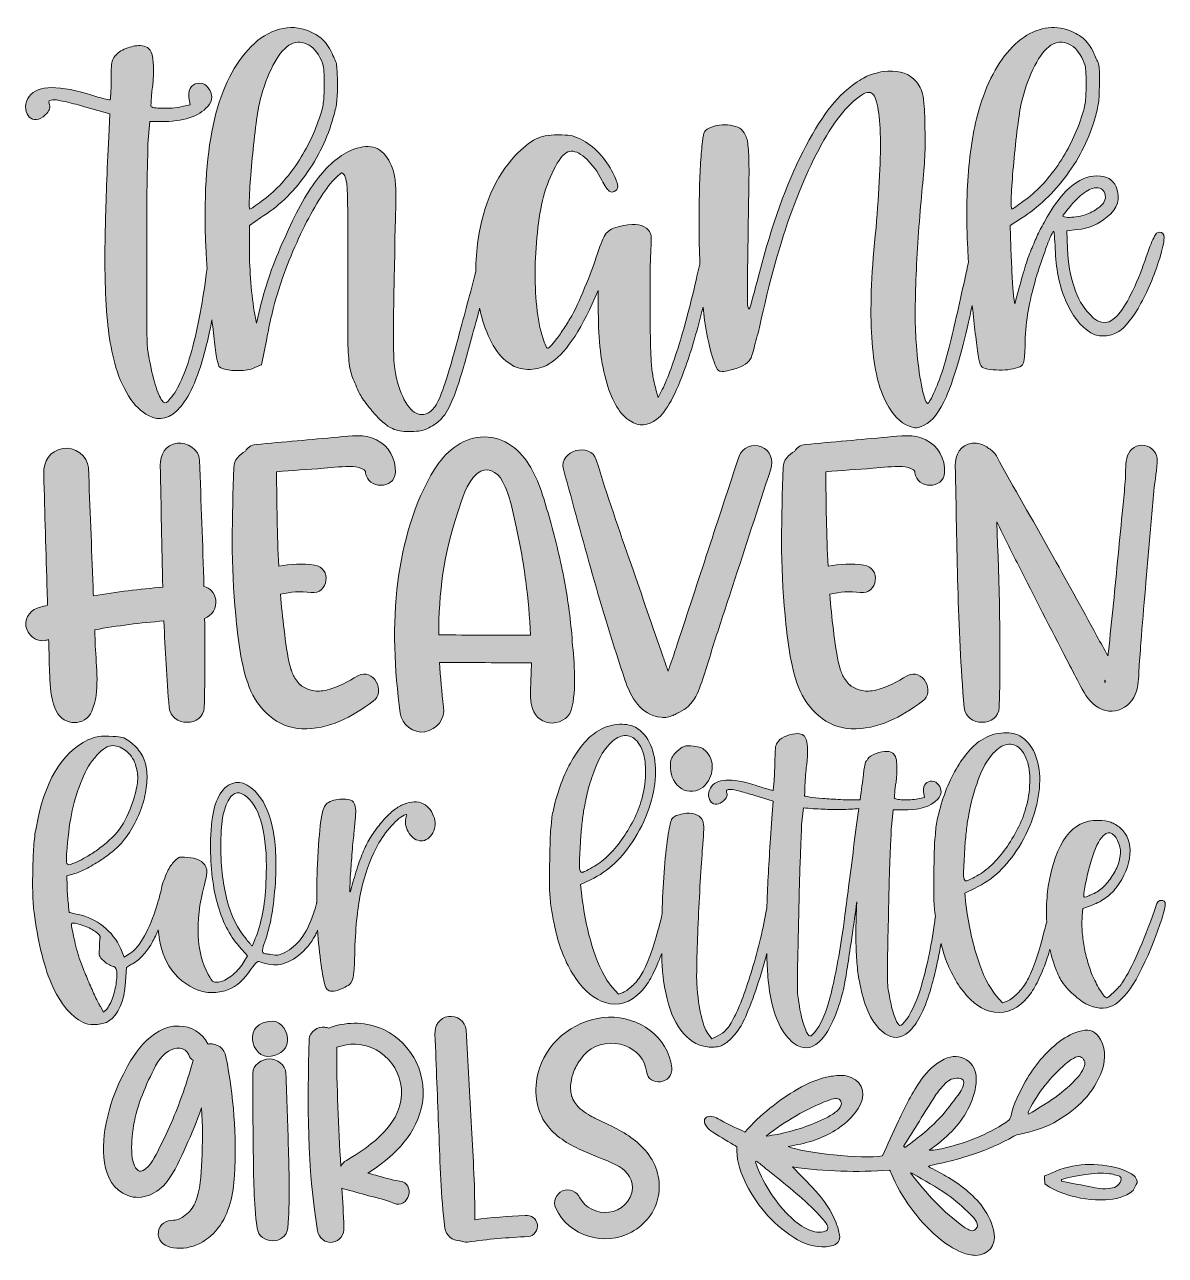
# Model space of a CAD drawing. Header units: inches. Extents: x 103 to 976, y -1010 to -68.
import ezdxf

# ---------------------------------------------------------------- set-up
doc = ezdxf.new("R2010")
doc.units = ezdxf.units.IN
doc.header["$MEASUREMENT"] = 0
doc.layers.add('Layer 1', color=7, linetype='Continuous')

# ---------------------------------------------------------------- blocks, each defined once
blk = doc.blocks.new('block 2')
at = {"layer": 'Layer 1', "true_color": 0xffffff}
h = blk.add_hatch(color=7, dxfattribs=at)
h.dxf.hatch_style = 2
edge = h.paths.add_edge_path()
edge.add_spline(control_points=[(112.07, -140.22), (114.38, -140.06), (116.62, -138.91), (118.78, -136.75), (120.32, -135.21), (121.32, -133.9), (121.78, -132.82), (122.24, -131.74), (122.32, -130.44), (122.01, -128.89), (121.4, -127.35), (121.32, -126.35), (121.78, -125.89), (122.24, -125.42), (123.71, -125.19), (126.17, -125.19), (127.41, -125.19), (130.33, -125.73), (134.96, -126.81), (139.58, -127.89), (144.51, -129.2), (149.75, -130.74), (149.75, -130.74), (168.24, -135.82), (168.24, -135.82), (168.24, -135.82), (167.32, -153.39), (167.32, -153.39), (166.09, -180.2), (165.24, -202.86), (164.77, -221.35), (164.31, -239.84), (164.31, -255.56), (164.77, -268.5), (165.24, -281.45), (166.01, -292.39), (167.08, -301.32), (168.16, -310.27), (169.78, -318.74), (171.94, -326.75), (174.4, -336.31), (177.95, -344.71), (182.57, -351.95), (187.19, -359.19), (192.28, -364.2), (197.83, -366.97), (206.45, -371.59), (214.62, -369.36), (222.33, -360.27), (230.03, -351.18), (236.5, -336), (241.74, -314.73), (243.21, -309.15), (244.75, -302.08), (246.36, -293.56), (246.75, -297.04), (247.13, -300.39), (247.52, -303.64), (248.29, -310.11), (248.98, -315.81), (249.6, -320.74), (250.53, -325.36), (251.22, -328.14), (251.68, -329.06), (252.15, -329.99), (253.6, -330.76), (256.07, -331.37), (259.46, -332.3), (263.62, -332.69), (268.56, -332.53), (273.48, -332.38), (277.18, -331.53), (279.65, -329.99), (279.65, -329.99), (284.27, -328.14), (284.27, -328.14), (284.27, -328.14), (288.43, -308.26), (288.43, -308.26), (289.36, -302.71), (290.59, -296.63), (292.13, -290), (293.67, -283.37), (295.06, -278.21), (296.29, -274.51), (298.76, -265.89), (301.84, -257.02), (305.54, -247.93), (309.24, -238.84), (313.17, -230.13), (317.33, -221.81), (321.49, -213.49), (325.65, -206.09), (329.81, -199.62), (333.97, -193.15), (337.74, -188.22), (341.14, -184.83), (343.6, -182.68), (345.07, -181.44), (345.53, -181.13), (345.99, -180.82), (346.68, -181.29), (347.61, -182.52), (348.22, -183.44), (348.76, -185.06), (349.23, -187.37), (349.69, -189.68), (349.99, -193.54), (350.15, -198.93), (350.3, -204.32), (350.38, -211.8), (350.38, -221.35), (350.38, -230.9), (350.38, -243.7), (350.38, -259.72), (350.38, -276.98), (350.38, -290.46), (350.38, -300.17), (350.38, -309.88), (350.61, -317.5), (351.08, -323.05), (351.54, -328.6), (352.38, -333.07), (353.62, -336.46), (354.85, -339.85), (356.54, -343.85), (358.7, -348.48), (359.93, -351.25), (361.78, -354.26), (364.25, -357.49), (366.71, -360.73), (369.18, -363.73), (371.65, -366.51), (374.11, -369.28), (376.65, -371.67), (379.28, -373.67), (381.89, -375.68), (384.13, -376.99), (385.98, -377.6), (389.37, -378.84), (393.76, -379.38), (399.15, -379.22), (404.54, -379.07), (408.47, -378.37), (410.94, -377.14), (414.94, -375.29), (418.41, -372.98), (421.34, -370.21), (424.27, -367.43), (427.12, -362.89), (429.9, -356.57), (432.67, -350.25), (435.67, -341.47), (438.91, -330.22), (442.15, -318.97), (446.23, -304.1), (451.16, -285.61), (451.24, -285.33), (451.31, -285.07), (451.38, -284.8), (451.81, -286.8), (452.26, -288.77), (452.78, -290.69), (455.09, -299.32), (458.09, -306.87), (461.79, -313.34), (465.49, -319.82), (469.95, -324.6), (475.2, -327.67), (478.58, -330.15), (482.9, -331.45), (488.14, -331.6), (493.38, -331.76), (498.15, -330.76), (502.47, -328.6), (514.18, -322.75), (525.89, -307.03), (537.6, -281.45), (537.6, -281.45), (542.23, -271.28), (542.23, -271.28), (542.23, -271.28), (542.23, -287.92), (542.23, -287.92), (542.23, -309.18), (544.38, -327.21), (548.7, -342.01), (553.01, -356.8), (559.02, -366.51), (566.73, -371.13), (573.51, -375.45), (580.29, -374.99), (587.07, -369.74), (594.16, -364.51), (601.55, -350.95), (609.26, -329.06), (613.81, -316.14), (618.19, -301.11), (622.42, -283.99), (623.94, -297.68), (626.01, -309.32), (628.67, -318.89), (630.83, -326.29), (632.52, -330.68), (633.76, -332.07), (634.99, -333.45), (638.07, -333.53), (643, -332.3), (651.33, -330.45), (656.56, -327.52), (658.72, -323.51), (659.34, -322.9), (660.26, -320.21), (661.49, -315.42), (662.72, -310.65), (664.11, -305.33), (665.66, -299.48), (673.05, -264.96), (681.37, -235.07), (690.62, -209.79), (699.86, -184.52), (710.04, -163.26), (721.13, -145.99), (726.37, -137.98), (731.91, -131.36), (737.77, -126.12), (743.63, -120.88), (747.94, -118.72), (750.72, -119.64), (752.87, -120.27), (754.57, -123.27), (755.8, -128.66), (757.03, -134.05), (757.8, -141.37), (758.11, -150.62), (758.42, -159.86), (758.27, -170.73), (757.65, -183.21), (757.03, -195.69), (756.11, -209.03), (754.88, -223.2), (751.48, -254.63), (750.33, -281.29), (751.41, -303.17), (752.49, -325.06), (755.64, -341.7), (760.89, -353.1), (765.82, -363.89), (771.36, -370.83), (777.53, -373.9), (780.92, -375.45), (783.31, -376.29), (784.7, -376.45), (786.08, -376.61), (788.47, -375.91), (791.86, -374.37), (798.02, -371.29), (803.65, -363.96), (808.74, -352.41), (813.82, -340.85), (819.14, -323.36), (824.68, -299.94), (826.04, -293.95), (827.32, -288.22), (828.53, -282.75), (828.56, -283.01), (828.58, -283.27), (828.61, -283.53), (829.38, -290.77), (830.15, -297.63), (830.92, -304.1), (831.69, -310.57), (832.38, -316.12), (833, -320.74), (833.93, -325.06), (834.62, -327.67), (835.08, -328.6), (835.54, -329.52), (836.7, -330.3), (838.55, -330.91), (841.01, -331.53), (843.79, -331.92), (846.87, -332.07), (849.95, -332.23), (852.95, -332.15), (855.88, -331.83), (858.81, -331.53), (861.35, -330.99), (863.51, -330.22), (865.66, -329.45), (867.05, -328.45), (867.67, -327.21), (867.98, -326.91), (868.29, -325.13), (868.6, -321.9), (868.9, -318.66), (869.06, -314.89), (869.06, -310.57), (869.36, -301.95), (870.14, -294.09), (871.37, -286.99), (872.6, -279.91), (874.61, -271.43), (877.38, -261.57), (878.31, -258.49), (879.46, -254.94), (880.85, -250.93), (882.23, -246.93), (883.54, -243.16), (884.78, -239.61), (886, -236.07), (887.16, -233.06), (888.25, -230.59), (889.32, -228.13), (890.17, -226.59), (890.79, -225.97), (891.09, -225.67), (891.32, -226.82), (891.48, -229.44), (891.63, -232.06), (891.86, -235.38), (892.17, -239.38), (892.48, -253.87), (895.1, -266.96), (900.03, -278.67), (904.96, -290.39), (911.43, -298.71), (919.45, -303.64), (921.91, -305.18), (925, -305.95), (928.69, -305.95), (932.39, -305.95), (935.78, -305.18), (938.87, -303.64), (943.79, -301.48), (949.34, -295.24), (955.51, -284.91), (961.67, -274.59), (966.91, -262.65), (971.23, -249.09), (973.69, -241.39), (975.08, -235.91), (975.39, -232.67), (975.69, -229.44), (975.08, -227.52), (973.54, -226.9), (971.69, -225.97), (970.07, -226.59), (968.68, -228.74), (967.3, -230.9), (965.37, -235.38), (962.91, -242.15), (960.13, -250.78), (956.82, -259.41), (952.97, -268.04), (949.11, -276.67), (945.49, -283.14), (942.1, -287.45), (934.39, -297.94), (926.54, -298.55), (918.53, -289.31), (913.28, -284.07), (909.28, -277.13), (906.5, -268.5), (903.73, -259.88), (902.03, -250.17), (901.42, -239.38), (901.42, -239.38), (900.95, -225.51), (900.95, -225.51), (900.95, -225.51), (908.82, -224.58), (908.82, -224.58), (917.75, -223.66), (925.46, -220.42), (931.93, -214.88), (939.94, -208.4), (942.25, -200.7), (938.87, -191.76), (936.4, -186.21), (931.47, -183.44), (924.07, -183.44), (909.89, -183.44), (896.42, -195.31), (883.65, -219.04), (881.47, -222.74), (879.6, -226.36), (878.04, -229.9), (876.48, -233.45), (874.85, -237.3), (873.13, -241.46), (871.41, -245.62), (869.78, -250.4), (868.22, -255.79), (866.66, -261.18), (864.8, -267.74), (862.62, -275.44), (862.62, -275.44), (861.21, -281.45), (861.21, -281.45), (861.21, -281.45), (860.28, -275.44), (860.28, -275.44), (859.97, -273.9), (859.66, -270.2), (859.35, -264.34), (859.04, -258.49), (858.73, -252.32), (858.43, -245.85), (858.43, -245.85), (857.5, -221.35), (857.5, -221.35), (857.5, -221.35), (866.34, -215.8), (866.34, -215.8), (879.38, -207.48), (890.93, -196.46), (901.02, -182.75), (911.1, -169.04), (918.32, -154.32), (922.66, -138.6), (923.91, -134.6), (924.76, -130.9), (925.22, -127.5), (925.68, -124.12), (925.92, -119.34), (925.92, -113.17), (925.92, -109.47), (925.92, -106.55), (925.92, -104.39), (925.92, -102.24), (925.76, -100.39), (925.46, -98.84), (925.15, -97.3), (924.69, -95.92), (924.07, -94.68), (923.45, -93.45), (922.69, -91.76), (921.76, -89.6), (919.29, -84.36), (916.45, -80.43), (913.21, -77.81), (909.97, -75.19), (906.04, -73.11), (901.42, -71.57), (888.17, -67.56), (875.61, -70.57), (863.74, -80.58), (851.88, -90.6), (842.55, -105.77), (835.78, -126.12), (831.15, -139.68), (827.92, -156.32), (826.07, -176.04), (824.22, -195.77), (823.91, -216.88), (825.14, -239.38), (825.28, -242.62), (825.47, -245.93), (825.67, -249.26), (824.84, -253.47), (823.89, -257.96), (822.84, -262.72), (820.67, -272.43), (818.52, -282.07), (816.36, -291.62), (814.2, -301.17), (812.12, -309.8), (810.12, -317.5), (808.11, -325.21), (806.49, -330.76), (805.27, -334.15), (802.8, -341.24), (800.41, -347.17), (798.1, -351.95), (795.79, -356.73), (794.33, -358.5), (793.71, -357.26), (792.16, -354.8), (790.62, -349.25), (789.09, -340.62), (787.54, -331.99), (786.47, -322.9), (785.85, -313.34), (785.23, -306.87), (784.93, -298.86), (784.93, -289.31), (784.93, -279.76), (785.16, -269.66), (785.62, -259.02), (786.08, -248.39), (786.7, -237.53), (787.47, -226.43), (788.24, -215.34), (789.09, -205.17), (790.01, -195.92), (790.94, -186.37), (791.63, -178.2), (792.09, -171.42), (792.56, -164.65), (792.63, -156.48), (792.32, -146.92), (792.32, -140.14), (792.16, -134.67), (791.86, -130.51), (791.55, -126.35), (791.09, -123.04), (790.47, -120.57), (789.85, -118.11), (789.01, -116.03), (787.93, -114.33), (786.85, -112.64), (785.39, -110.86), (783.54, -109.01), (777.99, -104.09), (770.29, -102.24), (760.42, -103.46), (755.49, -104.39), (751.33, -105.62), (747.94, -107.16), (744.55, -108.71), (740.24, -111.48), (735, -115.48), (722.05, -125.35), (709.26, -143.38), (696.63, -169.57), (683.99, -195.77), (673.05, -227.36), (663.81, -264.34), (660.72, -276.06), (658.87, -282.76), (658.26, -284.45), (657.64, -286.15), (657.02, -285.45), (656.41, -282.37), (656.41, -281.45), (656.41, -279.52), (656.41, -276.59), (656.41, -273.67), (656.41, -269.89), (656.41, -265.27), (656.41, -260.64), (656.48, -255.41), (656.64, -249.55), (656.79, -243.7), (656.87, -237.69), (656.87, -231.52), (657.18, -213.65), (657.41, -199.55), (657.57, -189.22), (657.72, -178.9), (657.64, -170.96), (657.33, -165.41), (657.02, -159.86), (656.41, -155.93), (655.48, -153.62), (654.56, -151.31), (653.33, -149.39), (651.79, -147.84), (650.24, -146.62), (648.09, -145.69), (645.32, -145.07), (642.54, -144.46), (639.77, -144.22), (637, -144.38), (634.22, -144.54), (631.52, -145.07), (628.9, -145.99), (626.28, -146.92), (624.51, -148.15), (623.59, -149.69), (622.97, -150.62), (622.43, -153.16), (621.97, -157.32), (621.51, -161.48), (621.05, -166.8), (620.58, -173.27), (620.12, -179.74), (619.82, -187.07), (619.66, -195.23), (619.51, -203.4), (619.43, -211.95), (619.43, -220.89), (619.43, -231.29), (619.62, -241.16), (620, -250.51), (619.96, -250.65), (619.93, -250.79), (619.89, -250.93), (614.96, -273.44), (610.03, -292.85), (605.1, -309.18), (600.17, -325.52), (595.54, -338.16), (591.23, -347.09), (591.23, -347.09), (588, -353.1), (588, -353.1), (588, -353.1), (586.61, -348.02), (586.61, -348.02), (585.68, -344.32), (584.91, -341.01), (584.3, -338.08), (583.68, -335.15), (583.21, -331.68), (582.91, -327.67), (582.6, -323.67), (582.37, -318.82), (582.22, -313.11), (582.06, -307.41), (581.98, -300.1), (581.98, -291.15), (581.98, -281.29), (581.98, -271.43), (581.98, -261.57), (581.98, -251.71), (582.14, -244.93), (582.45, -241.23), (582.75, -235.07), (582.83, -231.14), (582.68, -229.44), (582.52, -227.75), (581.83, -226.28), (580.6, -225.05), (576.9, -220.73), (570.58, -219.5), (561.64, -221.35), (555.47, -222.58), (551.32, -224.28), (549.16, -226.43), (547, -228.59), (544.84, -233.06), (542.69, -239.84), (540.22, -247.55), (537.06, -256.18), (533.21, -265.73), (529.36, -275.28), (525.59, -283.61), (521.89, -290.69), (520.04, -293.78), (518.11, -296.86), (516.11, -299.94), (514.1, -303.02), (512.18, -305.8), (510.33, -308.26), (508.48, -310.73), (506.86, -312.65), (505.48, -314.04), (504.09, -315.42), (503.24, -315.81), (502.93, -315.19), (502.62, -314.89), (502.16, -313.96), (501.55, -312.42), (500.93, -310.88), (500.31, -309.18), (499.7, -307.33), (497.54, -300.86), (496, -292.93), (495.07, -283.53), (494.15, -274.13), (493.76, -264.27), (493.92, -253.94), (494.07, -243.62), (494.76, -233.37), (496, -223.2), (497.23, -213.03), (498.93, -204.09), (501.08, -196.38), (503.86, -187.45), (507.09, -179.9), (510.79, -173.73), (514.49, -167.57), (518.03, -164.49), (521.43, -164.49), (525.12, -164.49), (529.13, -166.57), (533.44, -170.73), (537.76, -174.89), (541.61, -180.2), (545, -186.68), (547.15, -191), (549, -193.77), (550.55, -195), (552.09, -196.23), (553.78, -196.08), (555.63, -194.53), (556.86, -193.61), (557.32, -192.22), (557.02, -190.37), (556.71, -188.53), (555.47, -185.45), (553.32, -181.13), (550.85, -175.89), (547.39, -170.89), (542.92, -166.1), (538.45, -161.33), (533.75, -157.71), (528.82, -155.24), (525.43, -153.7), (522.73, -152.78), (520.73, -152.47), (518.72, -152.16), (515.57, -152.01), (511.26, -152.01), (504.16, -152.01), (498.46, -153.09), (494.15, -155.24), (489.83, -157.4), (484.59, -161.71), (478.43, -168.18), (463.64, -183.9), (454.23, -205.17), (450.23, -231.98), (449.01, -240.32), (448.44, -248.51), (448.48, -256.55), (446.51, -264.41), (444.32, -272.71), (441.91, -281.45), (437.29, -299.01), (433.44, -313.27), (430.36, -324.21), (427.27, -335.15), (424.58, -343.62), (422.27, -349.63), (419.96, -355.64), (417.72, -359.8), (415.56, -362.12), (413.4, -364.43), (411.09, -365.74), (408.63, -366.04), (400.31, -367.28), (393.53, -358.81), (388.29, -340.62), (387.67, -338.47), (387.21, -336.39), (386.9, -334.38), (386.59, -332.38), (386.28, -329.99), (385.98, -327.21), (385.67, -324.44), (385.52, -321.13), (385.52, -317.27), (385.52, -313.42), (385.52, -308.42), (385.52, -302.25), (385.52, -298.25), (385.52, -293.47), (385.52, -287.92), (385.52, -282.37), (385.59, -276.52), (385.75, -270.35), (385.9, -264.19), (386.05, -257.87), (386.21, -251.4), (386.36, -244.93), (386.44, -238.91), (386.44, -233.37), (386.74, -222.27), (386.97, -213.26), (387.13, -206.32), (387.29, -199.39), (387.21, -193.77), (386.9, -189.45), (386.59, -185.14), (385.98, -181.67), (385.05, -179.05), (384.13, -176.43), (383.05, -173.89), (381.82, -171.42), (375.65, -160.64), (365.94, -158.17), (352.69, -164.02), (343.14, -168.34), (334.35, -175.89), (326.34, -186.68), (318.32, -197.47), (310.16, -212.41), (301.84, -231.52), (297.52, -241.07), (293.9, -250.01), (290.98, -258.33), (288.04, -266.65), (285.5, -275.28), (283.35, -284.22), (283.35, -284.22), (280.58, -296.24), (280.58, -296.24), (280.58, -296.24), (278.73, -286.99), (278.73, -286.99), (277.49, -278.98), (276.57, -270.66), (275.95, -262.03), (275.33, -253.41), (275.03, -244.93), (275.03, -236.6), (275.03, -236.6), (275.03, -221.35), (275.03, -221.35), (275.03, -221.35), (283.81, -215.34), (283.81, -215.34), (296.76, -207.33), (308.16, -196.46), (318.02, -182.75), (327.88, -169.04), (334.97, -154.32), (339.29, -138.6), (340.51, -134.6), (341.37, -130.9), (341.83, -127.5), (342.29, -124.12), (342.52, -119.34), (342.52, -113.17), (342.52, -109.47), (342.44, -106.55), (342.29, -104.39), (342.13, -102.24), (341.98, -100.39), (341.83, -98.84), (341.67, -97.3), (341.29, -95.92), (340.67, -94.68), (340.05, -93.45), (339.29, -91.76), (338.36, -89.6), (335.89, -84.36), (333.05, -80.43), (329.81, -77.81), (326.57, -75.19), (322.64, -73.11), (318.02, -71.57), (310.62, -69.1), (303, -69.25), (295.14, -72.03), (287.28, -74.8), (280.26, -79.74), (274.1, -86.82), (249.14, -113.63), (238.36, -164.18), (241.74, -238.45), (241.97, -243.54), (242.3, -248.79), (242.67, -254.12), (242.67, -254.14), (242.67, -254.15), (242.67, -254.17), (239.59, -278.83), (235.65, -299.86), (230.88, -317.27), (226.1, -334.69), (220.63, -346.94), (214.47, -354.02), (212.31, -357.11), (210.61, -358.03), (209.38, -356.8), (207.84, -355.57), (206.15, -352.41), (204.3, -347.32), (202.45, -342.24), (200.75, -335.84), (199.21, -328.14), (198.59, -325.06), (198.06, -322.21), (197.6, -319.58), (197.13, -316.97), (196.82, -313.04), (196.67, -307.8), (196.51, -302.56), (196.44, -295.16), (196.44, -285.61), (196.44, -276.06), (196.44, -262.8), (196.44, -245.85), (196.44, -236.3), (196.44, -226.82), (196.44, -217.42), (196.44, -208.02), (196.51, -199.39), (196.67, -191.53), (196.82, -183.67), (196.98, -176.9), (197.13, -171.19), (197.28, -165.49), (197.36, -161.41), (197.36, -158.94), (197.36, -158.94), (198.75, -141.83), (198.75, -141.83), (198.75, -141.83), (207.07, -141.83), (207.07, -141.83), (224.33, -141.83), (236.35, -137.98), (243.13, -130.28), (247.13, -125.35), (247.29, -120.57), (243.59, -115.95), (242.05, -113.79), (239.9, -112.64), (237.12, -112.48), (234.35, -112.33), (232.19, -113.17), (230.65, -115.02), (229.1, -116.57), (228.49, -119.34), (228.8, -123.34), (228.8, -123.34), (229.73, -128.89), (229.73, -128.89), (229.73, -128.89), (223.25, -130.28), (223.25, -130.28), (221.09, -130.9), (218.63, -131.28), (215.86, -131.43), (213.08, -131.59), (210.54, -131.66), (208.23, -131.66), (205.92, -131.66), (203.91, -131.51), (202.22, -131.2), (200.52, -130.9), (199.68, -130.44), (199.68, -129.82), (199.68, -129.51), (199.75, -127.81), (199.91, -124.73), (200.06, -121.65), (200.44, -118.11), (201.06, -114.1), (201.99, -102.39), (201.76, -94.38), (200.37, -90.06), (198.98, -85.74), (195.98, -83.59), (191.36, -83.59), (187.96, -83.59), (184.34, -84.36), (180.49, -85.9), (176.63, -87.44), (173.94, -89.29), (172.4, -91.44), (170.86, -93.29), (169.93, -95.14), (169.63, -96.99), (169.32, -98.84), (169.17, -103.31), (169.17, -110.4), (169.17, -114.41), (169.09, -117.87), (168.93, -120.8), (168.77, -123.73), (168.54, -125.19), (168.24, -125.19), (167.93, -125.19), (166.16, -124.81), (162.93, -124.04), (159.69, -123.27), (155.76, -122.11), (151.14, -120.57), (125.87, -113.17), (110.61, -114.41), (105.37, -124.27), (103.83, -127.04), (103.29, -129.74), (103.75, -132.36), (104.21, -134.98), (105.14, -136.98), (106.52, -138.37), (107.91, -139.75), (109.76, -140.37), (112.07, -140.22)], knot_values=[0, 0, 0, 0, 1, 1, 1, 2, 2, 2, 3, 3, 3, 4, 4, 4, 5, 5, 5, 6, 6, 6, 7, 7, 7, 8, 8, 8, 9, 9, 9, 10, 10, 10, 11, 11, 11, 12, 12, 12, 13, 13, 13, 14, 14, 14, 15, 15, 15, 16, 16, 16, 17, 17, 17, 18, 18, 18, 19, 19, 19, 20, 20, 20, 21, 21, 21, 22, 22, 22, 23, 23, 23, 24, 24, 24, 25, 25, 25, 26, 26, 26, 27, 27, 27, 28, 28, 28, 29, 29, 29, 30, 30, 30, 31, 31, 31, 32, 32, 32, 33, 33, 33, 34, 34, 34, 35, 35, 35, 36, 36, 36, 37, 37, 37, 38, 38, 38, 39, 39, 39, 40, 40, 40, 41, 41, 41, 42, 42, 42, 43, 43, 43, 44, 44, 44, 45, 45, 45, 46, 46, 46, 47, 47, 47, 48, 48, 48, 49, 49, 49, 50, 50, 50, 51, 51, 51, 52, 52, 52, 53, 53, 53, 54, 54, 54, 55, 55, 55, 56, 56, 56, 57, 57, 57, 58, 58, 58, 59, 59, 59, 60, 60, 60, 61, 61, 61, 62, 62, 62, 63, 63, 63, 64, 64, 64, 65, 65, 65, 66, 66, 66, 67, 67, 67, 68, 68, 68, 69, 69, 69, 70, 70, 70, 71, 71, 71, 72, 72, 72, 73, 73, 73, 74, 74, 74, 75, 75, 75, 76, 76, 76, 77, 77, 77, 78, 78, 78, 79, 79, 79, 80, 80, 80, 81, 81, 81, 82, 82, 82, 83, 83, 83, 84, 84, 84, 85, 85, 85, 86, 86, 86, 87, 87, 87, 88, 88, 88, 89, 89, 89, 90, 90, 90, 91, 91, 91, 92, 92, 92, 93, 93, 93, 94, 94, 94, 95, 95, 95, 96, 96, 96, 97, 97, 97, 98, 98, 98, 99, 99, 99, 100, 100, 100, 101, 101, 101, 102, 102, 102, 103, 103, 103, 104, 104, 104, 105, 105, 105, 106, 106, 106, 107, 107, 107, 108, 108, 108, 109, 109, 109, 110, 110, 110, 111, 111, 111, 112, 112, 112, 113, 113, 113, 114, 114, 114, 115, 115, 115, 116, 116, 116, 117, 117, 117, 118, 118, 118, 119, 119, 119, 120, 120, 120, 121, 121, 121, 122, 122, 122, 123, 123, 123, 124, 124, 124, 125, 125, 125, 126, 126, 126, 127, 127, 127, 128, 128, 128, 129, 129, 129, 130, 130, 130, 131, 131, 131, 132, 132, 132, 133, 133, 133, 134, 134, 134, 135, 135, 135, 136, 136, 136, 137, 137, 137, 138, 138, 138, 139, 139, 139, 140, 140, 140, 141, 141, 141, 142, 142, 142, 143, 143, 143, 144, 144, 144, 145, 145, 145, 146, 146, 146, 147, 147, 147, 148, 148, 148, 149, 149, 149, 150, 150, 150, 151, 151, 151, 152, 152, 152, 153, 153, 153, 154, 154, 154, 155, 155, 155, 156, 156, 156, 157, 157, 157, 158, 158, 158, 159, 159, 159, 160, 160, 160, 161, 161, 161, 162, 162, 162, 163, 163, 163, 164, 164, 164, 165, 165, 165, 166, 166, 166, 167, 167, 167, 168, 168, 168, 169, 169, 169, 170, 170, 170, 171, 171, 171, 172, 172, 172, 173, 173, 173, 174, 174, 174, 175, 175, 175, 176, 176, 176, 177, 177, 177, 178, 178, 178, 179, 179, 179, 180, 180, 180, 181, 181, 181, 182, 182, 182, 183, 183, 183, 184, 184, 184, 185, 185, 185, 186, 186, 186, 187, 187, 187, 188, 188, 188, 189, 189, 189, 190, 190, 190, 191, 191, 191, 192, 192, 192, 193, 193, 193, 194, 194, 194, 195, 195, 195, 196, 196, 196, 197, 197, 197, 198, 198, 198, 199, 199, 199, 200, 200, 200, 201, 201, 201, 202, 202, 202, 203, 203, 203, 204, 204, 204, 205, 205, 205, 206, 206, 206, 207, 207, 207, 208, 208, 208, 209, 209, 209, 210, 210, 210, 211, 211, 211, 212, 212, 212, 213, 213, 213, 214, 214, 214, 215, 215, 215, 216, 216, 216, 217, 217, 217, 218, 218, 218, 219, 219, 219, 220, 220, 220, 221, 221, 221, 222, 222, 222, 223, 223, 223, 224, 224, 224, 225, 225, 225, 226, 226, 226, 227, 227, 227, 228, 228, 228, 229, 229, 229, 230, 230, 230, 231, 231, 231, 232, 232, 232, 233, 233, 233, 234, 234, 234, 235, 235, 235, 236, 236, 236, 237, 237, 237, 238, 238, 238, 239, 239, 239, 240, 240, 240, 241, 241, 241, 242, 242, 242, 243, 243, 243, 244, 244, 244, 245, 245, 245, 246, 246, 246, 247, 247, 247, 248, 248, 248, 249, 249, 249, 250, 250, 250, 251, 251, 251, 252, 252, 252, 253, 253, 253, 254, 254, 254, 255, 255, 255, 256, 256, 256, 257, 257, 257, 258, 258, 258, 259, 259, 259, 260, 260, 260, 261, 261, 261, 262, 262, 262, 263, 263, 263, 264, 264, 264, 265, 265, 265, 266, 266, 266, 267, 267, 267, 268, 268, 268, 269, 269, 269, 270, 270, 270, 271, 271, 271, 272, 272, 272, 273, 273, 273, 274, 274, 274, 275, 275, 275, 276, 276, 276, 277, 277, 277, 278, 278, 278, 279, 279, 279, 280, 280, 280, 281, 281, 281, 282, 282, 282, 283, 283, 283, 284, 284, 284, 285, 285, 285, 286, 286, 286, 287, 287, 287, 288, 288, 288, 289, 289, 289, 290, 290, 290, 291, 291, 291, 292, 292, 292, 293, 293, 293, 294, 294, 294, 295, 295, 295, 296, 296, 296, 297, 297, 297, 298, 298, 298, 299, 299, 299, 300, 300, 300, 301, 301, 301, 302, 302, 302, 303, 303, 303, 304, 304, 304, 305, 305, 305, 306, 306, 306, 307, 307, 307, 308, 308, 308, 309, 309, 309, 310, 310, 310, 311, 311, 311, 312, 312, 312, 313, 313, 313, 314, 314, 314, 315, 315, 315, 316, 316, 316, 317, 317, 317, 318, 318, 318, 319, 319, 319, 320, 320, 320, 321, 321, 321, 322, 322, 322, 323, 323, 323, 324, 324, 324, 325, 325, 325, 325], degree=3, periodic=1)
edge = h.paths.add_edge_path()
edge.add_spline(control_points=[(898.18, -213.49), (903.42, -206.71), (907.89, -201.7), (911.59, -198.46), (915.29, -195.23), (918.83, -193.31), (922.22, -192.69), (926.23, -192.07), (928.85, -193.46), (930.08, -196.85), (931.31, -200.24), (930.23, -203.48), (926.85, -206.55), (925.92, -207.48), (924.54, -208.48), (922.69, -209.56), (920.84, -210.64), (919.14, -211.49), (917.6, -212.1), (916.05, -213.03), (914.05, -213.72), (911.59, -214.18), (909.12, -214.65), (906.81, -214.96), (904.66, -215.11), (902.5, -215.27), (900.73, -215.19), (899.34, -214.88), (897.95, -214.57), (897.56, -214.11), (898.18, -213.49)], knot_values=[0, 0, 0, 0, 1, 1, 1, 2, 2, 2, 3, 3, 3, 4, 4, 4, 5, 5, 5, 6, 6, 6, 7, 7, 7, 8, 8, 8, 9, 9, 9, 10, 10, 10, 10], degree=3, periodic=1)
edge = h.paths.add_edge_path()
edge.add_spline(control_points=[(858.43, -199.16), (858.73, -192.69), (859.27, -185.06), (860.04, -176.27), (860.81, -167.49), (861.74, -158.64), (862.82, -149.69), (863.89, -140.76), (864.9, -133.82), (865.82, -128.89), (868.29, -118.72), (871.37, -109.7), (875.07, -101.85), (878.77, -93.99), (882.77, -88.21), (887.09, -84.51), (891.4, -81.12), (895.95, -80.2), (900.73, -81.74), (905.5, -83.28), (909.43, -86.98), (912.51, -92.83), (914.05, -95.92), (914.98, -98.54), (915.29, -100.69), (915.59, -102.85), (915.75, -107.16), (915.75, -113.63), (915.75, -119.8), (915.52, -124.5), (915.06, -127.73), (914.6, -130.97), (913.59, -134.75), (912.05, -139.06), (907.73, -152.01), (901.72, -164.1), (894.02, -175.35), (886.32, -186.6), (877.53, -195.77), (867.67, -202.86), (865.51, -204.4), (863.58, -205.79), (861.89, -207.02), (860.2, -208.25), (859.19, -208.87), (858.89, -208.87), (858.27, -208.87), (858.12, -205.63), (858.43, -199.16)], knot_values=[0, 0, 0, 0, 1, 1, 1, 2, 2, 2, 3, 3, 3, 4, 4, 4, 5, 5, 5, 6, 6, 6, 7, 7, 7, 8, 8, 8, 9, 9, 9, 10, 10, 10, 11, 11, 11, 12, 12, 12, 13, 13, 13, 14, 14, 14, 15, 15, 15, 16, 16, 16, 16], degree=3, periodic=1)
edge = h.paths.add_edge_path()
edge.add_spline(control_points=[(275.03, -199.16), (275.33, -192.69), (275.87, -185.06), (276.65, -176.27), (277.41, -167.49), (278.34, -158.64), (279.42, -149.69), (280.5, -140.76), (281.5, -133.82), (282.43, -128.89), (284.89, -118.72), (287.97, -109.7), (291.67, -101.85), (295.37, -93.99), (299.37, -88.21), (303.69, -84.51), (308, -81.12), (312.55, -80.2), (317.33, -81.74), (322.1, -83.28), (326.03, -86.98), (329.12, -92.83), (330.66, -95.92), (331.58, -98.54), (331.89, -100.69), (332.19, -102.85), (332.35, -107.16), (332.35, -113.63), (332.35, -119.8), (332.12, -124.5), (331.66, -127.73), (331.2, -130.97), (330.19, -134.75), (328.65, -139.06), (324.34, -152.01), (318.32, -164.1), (310.62, -175.35), (302.92, -186.6), (294.13, -195.77), (284.27, -202.86), (282.11, -204.4), (280.19, -205.79), (278.5, -207.02), (276.8, -208.25), (275.79, -208.87), (275.49, -208.87), (274.87, -208.87), (274.72, -205.63), (275.03, -199.16)], knot_values=[0, 0, 0, 0, 1, 1, 1, 2, 2, 2, 3, 3, 3, 4, 4, 4, 5, 5, 5, 6, 6, 6, 7, 7, 7, 8, 8, 8, 9, 9, 9, 10, 10, 10, 11, 11, 11, 12, 12, 12, 13, 13, 13, 14, 14, 14, 15, 15, 15, 16, 16, 16, 16], degree=3, periodic=1)
h = blk.add_hatch(color=7, dxfattribs=at)
h.dxf.hatch_style = 2
edge = h.paths.add_edge_path()
edge.add_spline(control_points=[(354.35, -406.11), (357.26, -406.3), (360.4, -406.91), (362.84, -408.66), (364.11, -409.56), (363.77, -409.22), (363.97, -410.79), (365.63, -423.37), (385.96, -423.89), (386.81, -410.67), (387.48, -400.2), (381.8, -390.24), (372.36, -385.47), (363.4, -380.95), (352.55, -382.46), (342.93, -383.41), (322.02, -385.49), (301.07, -387.23), (280.14, -389.13), (276.03, -389.5), (273.39, -391.59), (272.05, -394.34), (267.23, -396.68), (263.33, -401.09), (263.14, -406.68), (261.87, -444.37), (260.71, -482.25), (264.59, -519.84), (266.48, -538.12), (268.33, -557.69), (274.93, -574.97), (281.34, -591.74), (296.5, -606.21), (315.16, -606.88), (335.98, -607.64), (353.52, -597.67), (369.84, -585.83), (380.13, -578.37), (369.66, -559.85), (358.18, -566.31), (350.64, -570.56), (342.71, -575.31), (334.16, -577.19), (330.37, -578.02), (327.14, -578.35), (323.51, -577.65), (321.66, -577.29), (321.05, -577.04), (318.81, -576.08), (318.42, -575.92), (315.93, -574.5), (315.78, -574.5), (315.04, -573.97), (314.31, -573.44), (313.61, -572.86), (314.61, -574), (314.44, -573.85), (313.13, -572.39), (312.06, -571.13), (311.13, -569.8), (310.14, -568.47), (309.94, -568.16), (309.78, -567.92), (309.64, -567.71), (309.16, -566.79), (308.71, -565.86), (308.3, -564.91), (307.77, -563.67), (307.28, -562.42), (306.85, -561.15), (306.16, -559.03), (306.03, -558.6), (306.46, -559.88), (304.01, -550.47), (302.84, -540.55), (301.62, -530.91), (300.47, -521.92), (299.58, -512.9), (298.87, -503.86), (306.65, -501.99), (314.22, -501.46), (322.17, -502.5), (335.73, -504.29), (338.44, -483.3), (324.9, -481.46), (315.77, -480.21), (306.5, -480.47), (297.49, -482.39), (296.29, -458.26), (296.07, -434.06), (295.78, -409.95), (307.86, -409.08), (319.95, -408.21), (332.04, -407.34), (339.37, -406.81), (347.01, -405.65), (354.35, -406.11)], knot_values=[0, 0, 0, 0, 1, 1, 1, 2, 2, 2, 3, 3, 3, 4, 4, 4, 5, 5, 5, 6, 6, 6, 7, 7, 7, 8, 8, 8, 9, 9, 9, 10, 10, 10, 11, 11, 11, 12, 12, 12, 13, 13, 13, 14, 14, 14, 15, 15, 15, 16, 16, 16, 17, 17, 17, 18, 18, 18, 19, 19, 19, 20, 20, 20, 21, 21, 21, 22, 22, 22, 23, 23, 23, 24, 24, 24, 25, 25, 25, 26, 26, 26, 27, 27, 27, 28, 28, 28, 29, 29, 29, 30, 30, 30, 31, 31, 31, 32, 32, 32, 32], degree=3, periodic=1)
h = blk.add_hatch(color=7, dxfattribs=at)
h.dxf.hatch_style = 2
edge = h.paths.add_edge_path()
edge.add_spline(control_points=[(491.16, -588.87), (492.5, -595.76), (497.64, -601.45), (504.8, -602.38), (511.15, -603.2), (519.67, -599.33), (521.49, -592.68), (526.02, -576.18), (523.62, -557.02), (522.34, -540.01), (521.17, -524.53), (519.14, -509.15), (516.33, -493.88), (513.43, -478.09), (509.66, -462.49), (505.27, -447.05), (501.14, -432.55), (497.19, -417.22), (489.09, -404.36), (481.03, -391.55), (467.75, -382.02), (452.04, -383.45), (436.96, -384.83), (424.76, -395.34), (417.04, -407.77), (400.93, -433.7), (392.79, -464.07), (388.78, -494.12), (384.34, -527.38), (386.2, -561.64), (390.53, -594.81), (391.67, -603.53), (400.64, -610.77), (409.52, -609.12), (418.56, -607.43), (425.03, -599.48), (423.82, -590.13), (422.36, -578.79), (421.26, -567.41), (420.63, -556.05), (444.07, -556.16), (467.52, -556.26), (490.96, -556.37), (490.97, -558.34), (490.96, -560.33), (490.93, -562.33), (490.8, -571.09), (489.48, -580.26), (491.16, -588.87)], knot_values=[0, 0, 0, 0, 1, 1, 1, 2, 2, 2, 3, 3, 3, 4, 4, 4, 5, 5, 5, 6, 6, 6, 7, 7, 7, 8, 8, 8, 9, 9, 9, 10, 10, 10, 11, 11, 11, 12, 12, 12, 13, 13, 13, 14, 14, 14, 15, 15, 15, 16, 16, 16, 16], degree=3, periodic=1)
edge = h.paths.add_edge_path()
edge.add_spline(control_points=[(420.02, -534.99), (419.97, -503.42), (424.02, -472.08), (434.37, -441.71), (437.81, -431.62), (441.01, -418.64), (449.44, -411.46), (456.65, -405.32), (464.82, -409.64), (468.97, -417.45), (474.7, -428.25), (476.92, -441.38), (479.54, -453.19), (482.51, -466.61), (484.89, -480.15), (486.68, -493.77), (488.48, -507.52), (489.68, -521.35), (490.37, -535.2), (466.92, -535.13), (443.47, -535.06), (420.02, -534.99)], knot_values=[0, 0, 0, 0, 1, 1, 1, 2, 2, 2, 3, 3, 3, 4, 4, 4, 5, 5, 5, 6, 6, 6, 7, 7, 7, 7], degree=3, periodic=1)
h = blk.add_hatch(color=7, dxfattribs=at)
h.dxf.hatch_style = 2
edge = h.paths.add_edge_path()
edge.add_spline(control_points=[(774.97, -406.11), (777.89, -406.3), (781.02, -406.91), (783.46, -408.66), (784.73, -409.56), (784.39, -409.22), (784.6, -410.79), (786.25, -423.37), (806.58, -423.89), (807.43, -410.67), (808.1, -400.2), (802.42, -390.24), (792.98, -385.47), (784.03, -380.95), (773.17, -382.46), (763.55, -383.41), (742.64, -385.49), (721.69, -387.23), (700.77, -389.13), (696.65, -389.5), (694.01, -391.59), (692.68, -394.34), (687.86, -396.68), (683.95, -401.09), (683.76, -406.68), (682.5, -444.37), (681.33, -482.25), (685.21, -519.84), (687.1, -538.12), (688.96, -557.69), (695.55, -574.97), (701.96, -591.74), (717.12, -606.21), (735.79, -606.88), (756.61, -607.64), (774.15, -597.67), (790.47, -585.83), (800.75, -578.37), (790.28, -559.85), (778.81, -566.31), (771.26, -570.56), (763.33, -575.31), (754.79, -577.19), (751, -578.02), (747.77, -578.35), (744.13, -577.65), (742.29, -577.29), (741.67, -577.04), (739.43, -576.08), (739.04, -575.92), (736.56, -574.5), (736.4, -574.5), (735.67, -573.97), (734.93, -573.44), (734.24, -572.86), (735.23, -574), (735.07, -573.85), (733.75, -572.39), (732.68, -571.13), (731.75, -569.8), (730.77, -568.47), (730.56, -568.16), (730.4, -567.92), (730.26, -567.71), (729.78, -566.79), (729.33, -565.86), (728.92, -564.91), (728.39, -563.67), (727.91, -562.42), (727.48, -561.15), (726.78, -559.03), (726.65, -558.6), (727.08, -559.88), (724.64, -550.47), (723.46, -540.55), (722.24, -530.91), (721.09, -521.92), (720.21, -512.9), (719.49, -503.86), (727.27, -501.99), (734.84, -501.46), (742.79, -502.5), (756.35, -504.29), (759.06, -483.3), (745.53, -481.46), (736.39, -480.21), (727.13, -480.47), (718.12, -482.39), (716.91, -458.26), (716.69, -434.06), (716.4, -409.95), (728.49, -409.08), (740.58, -408.21), (752.66, -407.34), (759.99, -406.81), (767.63, -405.65), (774.97, -406.11)], knot_values=[0, 0, 0, 0, 1, 1, 1, 2, 2, 2, 3, 3, 3, 4, 4, 4, 5, 5, 5, 6, 6, 6, 7, 7, 7, 8, 8, 8, 9, 9, 9, 10, 10, 10, 11, 11, 11, 12, 12, 12, 13, 13, 13, 14, 14, 14, 15, 15, 15, 16, 16, 16, 17, 17, 17, 18, 18, 18, 19, 19, 19, 20, 20, 20, 21, 21, 21, 22, 22, 22, 23, 23, 23, 24, 24, 24, 25, 25, 25, 26, 26, 26, 27, 27, 27, 28, 28, 28, 29, 29, 29, 30, 30, 30, 31, 31, 31, 32, 32, 32, 32], degree=3, periodic=1)
h = blk.add_hatch(color=7, dxfattribs=at)
h.dxf.hatch_style = 2
edge = h.paths.add_edge_path()
edge.add_spline(control_points=[(118.58, -539.21), (119.5, -538.98), (120.41, -538.77), (121.33, -538.54), (121.41, -541.08), (121.48, -543.61), (121.56, -546.15), (121.79, -553.86), (121.9, -561.58), (122.28, -569.29), (122.67, -577.09), (123.7, -586.53), (127.25, -593.57), (132.88, -604.72), (149.3, -605.44), (154.43, -593.31), (160.8, -578.22), (157.69, -559.28), (157.08, -543.37), (156.93, -539.27), (156.77, -535.16), (156.61, -531.06), (174.17, -527.94), (191.86, -525.68), (209.63, -524.28), (210.51, -546.41), (211.74, -568.53), (213.67, -590.61), (214.97, -605.56), (240.01, -605.85), (240.48, -590.47), (241.17, -567.77), (241.17, -545.07), (240.8, -522.37), (246.46, -520.66), (250.16, -513.76), (249.37, -508.17), (248.59, -502.66), (244.91, -499.25), (240.26, -497.88), (239.4, -465.61), (237.99, -433.35), (236.94, -401.1), (236.67, -392.87), (227.27, -387.08), (219.74, -388.14), (210.8, -389.4), (206.59, -397.08), (206.78, -405.34), (207.51, -436.37), (207.89, -467.44), (208.77, -498.49), (190.95, -499.8), (173.21, -501.99), (155.62, -505.03), (155.53, -502.76), (155.44, -500.5), (155.36, -498.24), (154.19, -467.78), (153, -437.33), (151.8, -406.88), (151.45, -397.81), (140.82, -390.56), (132.27, -392.16), (122.21, -394.03), (117.27, -401.97), (117.55, -411.69), (118.43, -441.82), (119.31, -471.94), (120.22, -502.07), (120.33, -505.47), (120.43, -508.87), (120.53, -512.27), (118.68, -512.72), (116.83, -513.16), (114.98, -513.63), (108.22, -515.33), (102.94, -520.78), (103.99, -528.22), (104.88, -534.56), (111.77, -540.93), (118.58, -539.21)], knot_values=[0, 0, 0, 0, 1, 1, 1, 2, 2, 2, 3, 3, 3, 4, 4, 4, 5, 5, 5, 6, 6, 6, 7, 7, 7, 8, 8, 8, 9, 9, 9, 10, 10, 10, 11, 11, 11, 12, 12, 12, 13, 13, 13, 14, 14, 14, 15, 15, 15, 16, 16, 16, 17, 17, 17, 18, 18, 18, 19, 19, 19, 20, 20, 20, 21, 21, 21, 22, 22, 22, 23, 23, 23, 24, 24, 24, 25, 25, 25, 26, 26, 26, 27, 27, 27, 27], degree=3, periodic=1)
h = blk.add_hatch(color=7, dxfattribs=at)
h.dxf.hatch_style = 2
edge = h.paths.add_edge_path()
edge.add_spline(control_points=[(644.99, -497.81), (654.76, -467.86), (664.53, -437.92), (674.3, -407.97), (676.49, -401.25), (674.03, -393.7), (667.15, -390.87), (660.96, -388.33), (652.27, -391.27), (650.05, -398.02), (634.27, -446.03), (618.49, -494.04), (602.71, -542.05), (600.88, -547.62), (599.04, -553.17), (597.12, -558.71), (596.65, -560.05), (596.2, -561.4), (595.72, -562.74), (595.59, -562.41), (595.45, -562.08), (595.33, -561.74), (594.12, -558.49), (593.02, -555.19), (591.88, -551.91), (583.72, -528.5), (575.74, -505.03), (567.58, -481.63), (558.23, -454.83), (548.98, -428.12), (540.71, -400.96), (536.43, -386.93), (511.71, -393.68), (515.59, -408.03), (530.24, -462.14), (544.69, -516.2), (562.61, -569.35), (567.15, -582.8), (574.59, -596.25), (590.32, -598.08), (593.59, -598.46), (596.48, -597.92), (599.48, -596.61), (600.86, -596.01), (605.75, -593.51), (602.72, -595), (605.07, -593.85), (607.42, -592.68), (609.47, -591.01), (614.19, -587.17), (617.63, -581.42), (619.73, -575.8), (624.41, -563.3), (627.91, -550.2), (632.05, -537.5), (636.36, -524.27), (640.68, -511.04), (644.99, -497.81)], knot_values=[0, 0, 0, 0, 1, 1, 1, 2, 2, 2, 3, 3, 3, 4, 4, 4, 5, 5, 5, 6, 6, 6, 7, 7, 7, 8, 8, 8, 9, 9, 9, 10, 10, 10, 11, 11, 11, 12, 12, 12, 13, 13, 13, 14, 14, 14, 15, 15, 15, 16, 16, 16, 17, 17, 17, 18, 18, 18, 19, 19, 19, 19], degree=3, periodic=1)
h = blk.add_hatch(color=7, dxfattribs=at)
h.dxf.hatch_style = 2
edge = h.paths.add_edge_path()
edge.add_spline(control_points=[(901.11, -554.18), (904.16, -560.05), (907.17, -565.94), (910.27, -571.78), (913.69, -578.26), (916.94, -584.82), (922.98, -589.29), (936.3, -599.14), (952.21, -590.33), (955.12, -575.31), (956.21, -569.64), (956.07, -563.58), (956.5, -557.83), (957.05, -550.43), (957.6, -543.04), (958.15, -535.65), (959.17, -521.97), (960.4, -508.32), (961.58, -494.66), (962.92, -479.15), (964.25, -463.65), (965.59, -448.14), (966.26, -440.39), (966.87, -432.63), (967.61, -424.89), (968.42, -416.4), (970.25, -408.23), (970.09, -399.68), (969.99, -393.94), (963.64, -389.59), (958.45, -389.71), (952.39, -389.83), (948.09, -393.94), (946.9, -399.79), (945.7, -405.67), (946.21, -411.6), (945.71, -417.56), (945.16, -424.2), (944.49, -430.84), (943.85, -437.47), (942.67, -449.64), (941.49, -461.8), (940.3, -473.97), (937.9, -498.67), (935.5, -523.36), (932.81, -548.03), (932.71, -549.01), (932.61, -550), (932.5, -550.99), (929.67, -545.93), (926.78, -540.91), (924.03, -535.87), (912.26, -514.18), (900.29, -492.62), (888.3, -471.05), (874.68, -446.56), (860.32, -422.52), (847.04, -397.85), (845.65, -395.27), (843.53, -393.23), (841.05, -392.1), (837.59, -389.13), (832.74, -387.54), (828.5, -388.14), (819.56, -389.4), (815.34, -397.08), (815.54, -405.34), (816.98, -467.12), (817.05, -529.03), (822.42, -590.61), (823.72, -605.56), (848.76, -605.86), (849.23, -590.48), (850.69, -543.11), (849.13, -495.74), (847.39, -448.38), (852.85, -459.48), (858.29, -470.59), (863.9, -481.62), (876.2, -505.86), (888.56, -530.06), (901.11, -554.18)], knot_values=[0, 0, 0, 0, 1, 1, 1, 2, 2, 2, 3, 3, 3, 4, 4, 4, 5, 5, 5, 6, 6, 6, 7, 7, 7, 8, 8, 8, 9, 9, 9, 10, 10, 10, 11, 11, 11, 12, 12, 12, 13, 13, 13, 14, 14, 14, 15, 15, 15, 16, 16, 16, 17, 17, 17, 18, 18, 18, 19, 19, 19, 20, 20, 20, 21, 21, 21, 22, 22, 22, 23, 23, 23, 24, 24, 24, 25, 25, 25, 26, 26, 26, 27, 27, 27, 27], degree=3, periodic=1)
edge = h.paths.add_edge_path()
edge.add_spline(control_points=[(930.35, -569.68), (930.14, -573.35), (930.13, -570.11), (930.13, -570.1), (930.03, -569.95), (930.13, -569.81), (930.35, -569.68)], knot_values=[0, 0, 0, 0, 1, 1, 1, 2, 2, 2, 2], degree=3, periodic=1)
h = blk.add_hatch(color=7, dxfattribs=at)
h.dxf.hatch_style = 2
edge = h.paths.add_edge_path()
edge.add_spline(control_points=[(972.94, -738.29), (971.75, -738.5), (970.92, -739.01), (970.43, -739.82), (969.93, -740.64), (969.18, -742.69), (968.16, -745.97), (963.88, -757.92), (959.62, -768.75), (955.39, -778.45), (951.16, -788.16), (947.33, -795.57), (943.91, -800.69), (942.2, -803.25), (939.9, -805.91), (937.01, -808.68), (934.11, -811.45), (932.19, -812.82), (931.25, -812.8), (930.54, -812.79), (929.1, -811.1), (926.93, -807.75), (924.76, -804.39), (922.78, -800.69), (920.98, -796.63), (919.64, -793.54), (918.35, -789.96), (917.15, -785.92), (915.94, -781.88), (914.97, -777.78), (914.24, -773.64), (913.5, -769.49), (913, -765.4), (912.74, -761.38), (912.47, -757.36), (912.5, -753.58), (912.81, -750.05), (912.81, -750.05), (913.3, -744.39), (913.3, -744.39), (913.3, -744.39), (919.01, -742.39), (919.01, -742.39), (923.05, -741.06), (926.75, -739.2), (930.11, -736.8), (933.47, -734.39), (936.36, -731.68), (938.79, -728.67), (945.13, -720.08), (948.62, -711.53), (949.29, -703.04), (949.95, -694.56), (947.5, -687.77), (941.95, -682.69), (939.39, -680.75), (936.94, -679.33), (934.6, -678.45), (932.26, -677.58), (928.97, -677.09), (924.72, -676.99), (905.13, -676.56), (892.47, -693.4), (886.75, -727.5), (885.94, -732.44), (885.5, -738.81), (885.44, -746.6), (885.42, -749.42), (885.48, -752.05), (885.57, -754.59), (884.45, -759.16), (883.37, -763.38), (882.32, -767.25), (880.26, -774.88), (878.22, -781.45), (876.22, -786.95), (874.2, -792.46), (872.15, -797.02), (870.07, -800.63), (867.98, -804.25), (865.73, -807.21), (863.32, -809.51), (862.11, -810.67), (860.78, -811.82), (859.34, -812.96), (857.9, -814.12), (856.58, -814.91), (855.39, -815.35), (855.39, -815.35), (851.82, -816.69), (851.82, -816.69), (851.82, -816.69), (846.98, -811.27), (846.98, -811.27), (841.46, -804.77), (836.71, -795.4), (832.73, -783.15), (828.76, -770.9), (825.76, -756.96), (823.75, -741.33), (823.75, -741.33), (822.88, -732.81), (822.88, -732.81), (822.88, -732.81), (830.4, -729.08), (830.4, -729.08), (837.56, -725.69), (843.79, -721.47), (849.1, -716.39), (854.41, -711.32), (859.51, -704.93), (864.41, -697.25), (869.55, -688.86), (873.47, -680.27), (876.14, -671.48), (878.82, -662.68), (880.18, -654.39), (880.24, -646.6), (880.29, -638.81), (879.03, -631.87), (876.45, -625.79), (873.87, -619.71), (870.02, -615.2), (864.89, -612.25), (860.92, -610.28), (856.15, -609.57), (850.59, -610.16), (845.03, -610.74), (839.85, -612.64), (835.06, -615.83), (831.47, -618.12), (827.97, -621.34), (824.57, -625.52), (821.17, -629.69), (817.99, -634.46), (815.04, -639.83), (812.08, -645.2), (809.47, -651.04), (807.21, -657.36), (804.94, -663.69), (803.15, -670.15), (801.82, -676.72), (801.31, -678.61), (800.97, -680.55), (800.8, -682.55), (800.64, -684.55), (800.41, -686.91), (800.11, -689.62), (799.82, -692.33), (799.63, -695.45), (799.55, -698.99), (799.47, -702.53), (799.37, -706.9), (799.25, -712.09), (799.1, -718.94), (799.03, -724.89), (799.03, -729.97), (799.04, -735.05), (799.23, -739.72), (799.61, -743.98), (799.81, -746.24), (800.07, -748.45), (800.37, -750.62), (800.15, -752.24), (799.93, -753.9), (799.7, -755.67), (796.92, -774.5), (793.55, -790.54), (789.59, -803.79), (785.63, -817.05), (781.24, -826.33), (776.39, -831.65), (774.69, -833.98), (773.37, -834.66), (772.45, -833.69), (771.29, -832.73), (770.05, -830.27), (768.72, -826.35), (767.39, -822.42), (766.2, -817.5), (765.16, -811.57), (764.73, -809.2), (764.37, -807.01), (764.06, -804.99), (763.75, -802.98), (763.58, -799.96), (763.56, -795.95), (763.52, -791.93), (763.6, -786.27), (763.76, -778.95), (763.92, -771.64), (764.15, -761.49), (764.44, -748.5), (764.6, -741.19), (764.77, -733.93), (764.93, -726.73), (765.09, -719.53), (765.29, -712.92), (765.54, -706.91), (765.8, -700.89), (766.03, -695.71), (766.25, -691.34), (766.46, -686.97), (766.59, -683.85), (766.64, -681.96), (766.64, -681.96), (767.99, -668.88), (767.99, -668.88), (767.99, -668.88), (774.36, -669.03), (774.36, -669.03), (787.58, -669.32), (796.85, -666.58), (802.18, -660.79), (805.32, -657.09), (805.53, -653.43), (802.77, -649.82), (801.63, -648.15), (800, -647.23), (797.88, -647.06), (795.76, -646.89), (794.09, -647.51), (792.88, -648.9), (791.67, -650.05), (791.15, -652.17), (791.32, -655.24), (791.32, -655.24), (791.93, -659.5), (791.93, -659.5), (791.93, -659.5), (786.95, -660.45), (786.95, -660.45), (785.29, -660.89), (783.39, -661.14), (781.27, -661.21), (779.14, -661.28), (777.19, -661.3), (775.42, -661.26), (773.65, -661.22), (772.12, -661.07), (770.83, -660.8), (769.53, -660.54), (768.89, -660.17), (768.9, -659.7), (768.91, -659.46), (768.99, -658.16), (769.17, -655.8), (769.34, -653.45), (769.69, -650.74), (770.24, -647.68), (771.14, -638.73), (771.1, -632.59), (770.12, -629.26), (769.13, -625.93), (766.86, -624.23), (763.32, -624.15), (760.72, -624.09), (757.94, -624.62), (754.97, -625.73), (751.98, -626.85), (749.89, -628.22), (748.67, -629.84), (748.18, -630.54), (747.76, -631.12), (747.4, -631.58), (747.03, -632.05), (746.72, -632.63), (746.47, -633.34), (746.47, -633.34), (746.45, -634.04), (746.45, -634.04), (746.21, -634.28), (745.8, -636.92), (745.21, -641.99), (744.63, -647.05), (743.77, -653.47), (742.66, -661.23), (737.69, -661.36), (732.74, -661.31), (727.78, -661.08), (722.83, -660.85), (718.29, -660.57), (714.17, -660.24), (710.04, -659.92), (706.68, -659.54), (704.1, -659.13), (701.5, -658.72), (700.22, -658.4), (700.22, -658.16), (700.31, -654.15), (700.44, -650.85), (700.62, -648.25), (700.79, -645.66), (700.97, -643.01), (701.15, -640.29), (701.33, -637.59), (701.55, -635.52), (701.82, -634.11), (702.73, -625.16), (702.69, -619.02), (701.7, -615.69), (700.71, -612.36), (698.45, -610.66), (694.91, -610.58), (692.31, -610.52), (689.52, -611.05), (686.55, -612.16), (683.57, -613.28), (681.47, -614.65), (680.26, -616.27), (679.04, -617.66), (678.31, -619.06), (678.04, -620.47), (677.77, -621.88), (677.58, -625.3), (677.46, -630.73), (677.43, -632.15), (677.38, -634.22), (677.32, -636.92), (677.26, -639.64), (677.14, -642.23), (676.97, -644.71), (676.79, -647.19), (676.55, -650.31), (676.23, -654.08), (675.99, -654.07), (674.64, -653.75), (672.18, -653.1), (669.71, -652.46), (666.72, -651.51), (663.2, -650.25), (643.98, -644.15), (632.28, -644.84), (628.09, -652.3), (626.87, -654.39), (626.41, -656.45), (626.72, -658.46), (627.03, -660.48), (627.7, -662.03), (628.74, -663.11), (629.77, -664.2), (631.18, -664.71), (632.95, -664.63), (634.73, -664.55), (636.46, -663.7), (638.15, -662.09), (639.36, -660.93), (640.14, -659.95), (640.52, -659.13), (640.89, -658.31), (640.97, -657.31), (640.76, -656.12), (640.32, -654.93), (640.27, -654.16), (640.63, -653.82), (641, -653.47), (642.12, -653.32), (644.01, -653.36), (644.96, -653.38), (647.19, -653.85), (650.71, -654.75), (654.23, -655.66), (657.99, -656.74), (661.97, -658.02), (661.97, -658.02), (676.05, -662.22), (676.05, -662.22), (676.05, -662.22), (675.04, -675.66), (675.04, -675.66), (673.63, -696.17), (672.58, -713.98), (671.89, -729.08), (671.66, -734.14), (671.48, -738.95), (671.34, -743.56), (671.22, -744.15), (671.12, -744.7), (671, -745.35), (669.9, -752.18), (668.38, -759.58), (666.43, -767.56), (664.48, -775.55), (662.36, -783.36), (660.06, -790.98), (657.77, -798.6), (655.42, -805.63), (653.04, -812.07), (650.65, -818.52), (648.47, -823.6), (646.5, -827.33), (644.03, -832.01), (641.95, -835.32), (640.25, -837.29), (638.56, -839.26), (636.39, -840.81), (633.77, -841.92), (633.77, -841.92), (629.12, -844.3), (629.12, -844.3), (629.12, -844.3), (627.05, -841.42), (627.05, -841.42), (624.75, -838.77), (622.79, -834.07), (621.17, -827.3), (619.55, -820.53), (618.38, -812.18), (617.66, -802.25), (617.49, -799.18), (617.5, -793.27), (617.7, -784.54), (617.9, -775.81), (618.23, -766.19), (618.7, -755.69), (619.17, -745.2), (619.7, -734.64), (620.29, -724.03), (620.89, -713.41), (621.49, -704.7), (622.12, -697.86), (622.46, -693.14), (622.72, -689.25), (622.91, -686.18), (623.09, -683.12), (622.97, -680.64), (622.55, -678.74), (622.11, -676.84), (621.38, -675.41), (620.34, -674.44), (619.3, -673.47), (617.96, -672.74), (616.32, -672.22), (613.74, -671.23), (610.67, -671.16), (607.11, -672.02), (604.98, -672.45), (603.25, -672.88), (601.94, -673.32), (600.64, -673.76), (599.62, -674.51), (598.89, -675.55), (598.15, -676.6), (597.59, -678.07), (597.19, -679.94), (596.8, -681.83), (596.33, -684.3), (595.79, -687.35), (594.69, -694.41), (593.73, -703.01), (592.91, -713.14), (592.09, -723.28), (591.51, -733.48), (591.16, -743.74), (591.09, -745.71), (591.04, -747.65), (590.99, -749.58), (590.01, -753.53), (589.05, -757.26), (588.13, -760.68), (586.07, -768.31), (584.03, -774.88), (582.02, -780.38), (580, -785.88), (577.96, -790.44), (575.87, -794.05), (573.78, -797.67), (571.53, -800.63), (569.12, -802.94), (567.91, -804.09), (566.59, -805.24), (565.15, -806.39), (563.7, -807.54), (562.39, -808.34), (561.19, -808.78), (561.19, -808.78), (557.63, -810.12), (557.63, -810.12), (557.63, -810.12), (552.79, -804.7), (552.79, -804.7), (547.27, -798.2), (542.52, -788.83), (538.54, -776.57), (534.56, -764.32), (531.56, -750.38), (529.56, -734.75), (529.56, -734.75), (528.68, -726.23), (528.68, -726.23), (528.68, -726.23), (536.2, -722.5), (536.2, -722.5), (543.37, -719.12), (549.6, -714.89), (554.91, -709.81), (560.21, -704.74), (565.31, -698.36), (570.21, -690.67), (575.36, -682.29), (579.27, -673.7), (581.94, -664.9), (584.62, -656.11), (585.99, -647.81), (586.04, -640.02), (586.1, -632.23), (584.83, -625.3), (582.26, -619.22), (579.68, -613.14), (575.82, -608.62), (570.7, -605.67), (566.72, -603.7), (561.96, -603), (556.39, -603.58), (550.83, -604.17), (545.65, -606.06), (540.86, -609.26), (537.27, -611.54), (533.77, -614.77), (530.37, -618.94), (526.97, -623.12), (523.8, -627.89), (520.84, -633.25), (517.89, -638.62), (515.28, -644.46), (513.01, -650.79), (510.75, -657.11), (508.95, -663.57), (507.62, -670.15), (507.11, -672.03), (506.77, -673.97), (506.6, -675.97), (506.45, -677.98), (506.22, -680.33), (505.92, -683.04), (505.62, -685.75), (505.43, -688.87), (505.35, -692.41), (505.27, -695.95), (505.18, -700.32), (505.06, -705.51), (504.91, -712.36), (504.83, -718.32), (504.84, -723.39), (504.85, -728.47), (505.03, -733.14), (505.41, -737.4), (505.79, -741.66), (506.35, -745.74), (507.08, -749.66), (507.82, -753.57), (508.73, -757.78), (509.81, -762.29), (513.04, -776.3), (518.09, -788.22), (524.95, -798.05), (531.82, -807.89), (539.35, -814.08), (547.56, -816.62), (557.65, -819.45), (566.69, -816.69), (574.67, -808.37), (577.57, -805.37), (580.12, -801.89), (582.34, -797.92), (584.55, -793.95), (586.78, -789.16), (589.03, -783.55), (589.61, -782.12), (590.18, -780.57), (590.75, -778.94), (590.88, -785.34), (591.16, -790.57), (591.62, -794.58), (594.54, -822.51), (603, -840.3), (616.99, -847.93), (620.03, -849.41), (623.37, -850.32), (627.03, -850.63), (630.68, -850.95), (633.94, -850.55), (636.8, -849.43), (639.18, -848.31), (641.82, -846.24), (644.72, -843.23), (647.63, -840.23), (650.18, -836.75), (652.4, -832.78), (654.62, -828.58), (657.29, -822.21), (660.44, -813.65), (663.58, -805.11), (666.5, -796.02), (669.2, -786.4), (669.9, -783.91), (670.57, -781.45), (671.22, -779.02), (671.41, -785.68), (671.72, -791.65), (672.15, -796.92), (672.8, -804.84), (673.88, -811.89), (675.4, -818.06), (677.12, -825.42), (679.69, -831.92), (683.11, -837.54), (686.52, -843.17), (690.33, -847.09), (694.53, -849.31), (701.06, -852.99), (707.35, -851.42), (713.41, -844.59), (719.46, -837.76), (724.68, -826.25), (729.06, -810.05), (729.57, -808.42), (730.23, -805.36), (731.04, -800.89), (731.85, -796.42), (732.73, -791.01), (733.7, -784.65), (734.67, -778.3), (735.71, -771.3), (736.83, -763.65), (737.94, -756), (739.07, -747.93), (740.2, -739.46), (739.76, -748.43), (739.53, -756.39), (739.49, -763.35), (739.45, -770.32), (739.61, -776.52), (739.96, -781.96), (740.31, -787.4), (740.84, -792.37), (741.57, -796.87), (742.3, -801.38), (743.2, -805.76), (744.29, -810.04), (746.01, -817.4), (748.59, -823.89), (752, -829.51), (755.42, -835.14), (759.23, -839.06), (763.43, -841.28), (769.95, -844.97), (776.25, -843.4), (782.31, -836.57), (788.36, -829.74), (793.58, -818.22), (797.96, -802.03), (799.24, -797.57), (800.6, -791.88), (802.06, -784.94), (803.01, -780.41), (803.85, -775.91), (804.65, -771.43), (807.89, -784.32), (812.71, -795.4), (819.15, -804.63), (826.01, -814.47), (833.54, -820.66), (841.75, -823.2), (851.84, -826.02), (860.88, -823.27), (868.86, -814.95), (871.76, -811.94), (874.32, -808.46), (876.53, -804.49), (878.75, -800.53), (880.98, -795.74), (883.23, -790.12), (884.73, -786.38), (886.25, -781.92), (887.78, -776.76), (887.88, -776.42), (887.97, -776.08), (888.07, -775.74), (888.66, -778.45), (889.39, -781.23), (890.27, -784.08), (892.14, -790.14), (893.98, -794.85), (895.8, -798.19), (897.61, -801.55), (900.54, -805.15), (904.59, -809.02), (908.63, -812.89), (912.29, -815.69), (915.56, -817.41), (923.03, -821.36), (929.86, -821.86), (936.07, -818.93), (947.77, -813.05), (959.93, -792.07), (972.54, -755.99), (975.06, -748.73), (976.35, -743.91), (976.41, -741.55), (976.46, -739.19), (975.3, -738.1), (972.94, -738.29)], knot_values=[0, 0, 0, 0, 1, 1, 1, 2, 2, 2, 3, 3, 3, 4, 4, 4, 5, 5, 5, 6, 6, 6, 7, 7, 7, 8, 8, 8, 9, 9, 9, 10, 10, 10, 11, 11, 11, 12, 12, 12, 13, 13, 13, 14, 14, 14, 15, 15, 15, 16, 16, 16, 17, 17, 17, 18, 18, 18, 19, 19, 19, 20, 20, 20, 21, 21, 21, 22, 22, 22, 23, 23, 23, 24, 24, 24, 25, 25, 25, 26, 26, 26, 27, 27, 27, 28, 28, 28, 29, 29, 29, 30, 30, 30, 31, 31, 31, 32, 32, 32, 33, 33, 33, 34, 34, 34, 35, 35, 35, 36, 36, 36, 37, 37, 37, 38, 38, 38, 39, 39, 39, 40, 40, 40, 41, 41, 41, 42, 42, 42, 43, 43, 43, 44, 44, 44, 45, 45, 45, 46, 46, 46, 47, 47, 47, 48, 48, 48, 49, 49, 49, 50, 50, 50, 51, 51, 51, 52, 52, 52, 53, 53, 53, 54, 54, 54, 55, 55, 55, 56, 56, 56, 57, 57, 57, 58, 58, 58, 59, 59, 59, 60, 60, 60, 61, 61, 61, 62, 62, 62, 63, 63, 63, 64, 64, 64, 65, 65, 65, 66, 66, 66, 67, 67, 67, 68, 68, 68, 69, 69, 69, 70, 70, 70, 71, 71, 71, 72, 72, 72, 73, 73, 73, 74, 74, 74, 75, 75, 75, 76, 76, 76, 77, 77, 77, 78, 78, 78, 79, 79, 79, 80, 80, 80, 81, 81, 81, 82, 82, 82, 83, 83, 83, 84, 84, 84, 85, 85, 85, 86, 86, 86, 87, 87, 87, 88, 88, 88, 89, 89, 89, 90, 90, 90, 91, 91, 91, 92, 92, 92, 93, 93, 93, 94, 94, 94, 95, 95, 95, 96, 96, 96, 97, 97, 97, 98, 98, 98, 99, 99, 99, 100, 100, 100, 101, 101, 101, 102, 102, 102, 103, 103, 103, 104, 104, 104, 105, 105, 105, 106, 106, 106, 107, 107, 107, 108, 108, 108, 109, 109, 109, 110, 110, 110, 111, 111, 111, 112, 112, 112, 113, 113, 113, 114, 114, 114, 115, 115, 115, 116, 116, 116, 117, 117, 117, 118, 118, 118, 119, 119, 119, 120, 120, 120, 121, 121, 121, 122, 122, 122, 123, 123, 123, 124, 124, 124, 125, 125, 125, 126, 126, 126, 127, 127, 127, 128, 128, 128, 129, 129, 129, 130, 130, 130, 131, 131, 131, 132, 132, 132, 133, 133, 133, 134, 134, 134, 135, 135, 135, 136, 136, 136, 137, 137, 137, 138, 138, 138, 139, 139, 139, 140, 140, 140, 141, 141, 141, 142, 142, 142, 143, 143, 143, 144, 144, 144, 145, 145, 145, 146, 146, 146, 147, 147, 147, 148, 148, 148, 149, 149, 149, 150, 150, 150, 151, 151, 151, 152, 152, 152, 153, 153, 153, 154, 154, 154, 155, 155, 155, 156, 156, 156, 157, 157, 157, 158, 158, 158, 159, 159, 159, 160, 160, 160, 161, 161, 161, 162, 162, 162, 163, 163, 163, 164, 164, 164, 165, 165, 165, 166, 166, 166, 167, 167, 167, 168, 168, 168, 169, 169, 169, 170, 170, 170, 171, 171, 171, 172, 172, 172, 173, 173, 173, 174, 174, 174, 175, 175, 175, 176, 176, 176, 177, 177, 177, 178, 178, 178, 179, 179, 179, 180, 180, 180, 181, 181, 181, 182, 182, 182, 183, 183, 183, 184, 184, 184, 185, 185, 185, 186, 186, 186, 187, 187, 187, 188, 188, 188, 189, 189, 189, 190, 190, 190, 191, 191, 191, 192, 192, 192, 193, 193, 193, 194, 194, 194, 195, 195, 195, 196, 196, 196, 197, 197, 197, 198, 198, 198, 199, 199, 199, 200, 200, 200, 201, 201, 201, 202, 202, 202, 203, 203, 203, 204, 204, 204, 205, 205, 205, 206, 206, 206, 207, 207, 207, 208, 208, 208, 209, 209, 209, 210, 210, 210, 211, 211, 211, 212, 212, 212, 213, 213, 213, 214, 214, 214, 215, 215, 215, 216, 216, 216, 217, 217, 217, 218, 218, 218, 219, 219, 219, 220, 220, 220, 221, 221, 221, 222, 222, 222, 223, 223, 223, 224, 224, 224, 225, 225, 225, 226, 226, 226, 227, 227, 227, 228, 228, 228, 229, 229, 229, 230, 230, 230, 231, 231, 231, 232, 232, 232, 233, 233, 233, 234, 234, 234, 234], degree=3, periodic=1)
edge = h.paths.add_edge_path()
edge.add_spline(control_points=[(914.3, -731.31), (916.46, -718.84), (918.99, -708.8), (921.87, -701.19), (924.76, -693.58), (927.87, -688.87), (931.23, -687.06), (933.14, -685.92), (935.13, -686.43), (937.21, -688.6), (939.29, -690.78), (940.75, -693.76), (941.62, -697.56), (942.27, -700.18), (942.2, -703.24), (941.41, -706.77), (940.62, -710.29), (939.25, -713.74), (937.28, -717.12), (935.31, -720.5), (933, -723.64), (930.34, -726.53), (927.68, -729.43), (924.92, -731.54), (922.05, -732.9), (920.86, -733.35), (919.73, -733.85), (918.65, -734.42), (917.58, -734.98), (916.68, -735.38), (915.97, -735.59), (914.78, -735.81), (914.14, -735.73), (914.03, -735.38), (913.91, -735.02), (914.01, -733.66), (914.3, -731.31)], knot_values=[0, 0, 0, 0, 1, 1, 1, 2, 2, 2, 3, 3, 3, 4, 4, 4, 5, 5, 5, 6, 6, 6, 7, 7, 7, 8, 8, 8, 9, 9, 9, 10, 10, 10, 11, 11, 11, 12, 12, 12, 12], degree=3, periodic=1)
edge = h.paths.add_edge_path()
edge.add_spline(control_points=[(527.88, -706.73), (528.08, -703.19), (528.28, -699.24), (528.5, -694.88), (528.71, -690.52), (529.05, -686.1), (529.51, -681.62), (529.96, -677.15), (530.46, -673.26), (531, -669.96), (532.08, -663.85), (533.14, -658.74), (534.18, -654.62), (535.21, -650.52), (536.74, -645.65), (538.76, -640.03), (541.28, -632.77), (544.3, -626.81), (547.83, -622.17), (551.36, -617.52), (554.91, -614.48), (558.49, -613.02), (562.06, -611.57), (565.42, -611.76), (568.57, -613.6), (571.72, -615.44), (574.29, -619.1), (576.29, -624.57), (577.85, -628.63), (578.56, -634.19), (578.4, -641.27), (578.24, -648.35), (577.27, -654.82), (575.49, -660.69), (573.94, -666.32), (571.81, -671.76), (569.1, -677.01), (566.38, -682.27), (563.38, -687.22), (560.09, -691.87), (556.8, -696.52), (553.22, -700.69), (549.36, -704.38), (545.5, -708.07), (541.66, -710.93), (537.84, -712.97), (533.29, -715.47), (530.61, -716.77), (529.78, -716.87), (528.95, -716.97), (528.32, -716.07), (527.89, -714.17), (527.69, -712.75), (527.68, -710.27), (527.88, -706.73)], knot_values=[0, 0, 0, 0, 1, 1, 1, 2, 2, 2, 3, 3, 3, 4, 4, 4, 5, 5, 5, 6, 6, 6, 7, 7, 7, 8, 8, 8, 9, 9, 9, 10, 10, 10, 11, 11, 11, 12, 12, 12, 13, 13, 13, 14, 14, 14, 15, 15, 15, 16, 16, 16, 17, 17, 17, 18, 18, 18, 18], degree=3, periodic=1)
edge = h.paths.add_edge_path()
edge.add_spline(control_points=[(737.77, -697.79), (736.47, -708.5), (735.18, -718.51), (733.91, -727.81), (732.64, -737.11), (731.57, -745.17), (730.71, -752), (729.85, -758.83), (729.28, -762.95), (729.02, -764.36), (726.24, -783.19), (723.16, -799.12), (719.8, -812.15), (716.44, -825.18), (712.34, -834.36), (707.5, -839.68), (705.79, -842), (704.48, -842.68), (703.56, -841.72), (702.39, -840.75), (701.16, -838.3), (699.83, -834.37), (698.5, -830.44), (697.3, -825.52), (696.26, -819.59), (695.84, -817.23), (695.48, -815.03), (695.17, -813.01), (694.86, -811), (694.69, -807.99), (694.66, -803.97), (694.63, -799.96), (694.7, -794.29), (694.86, -786.97), (695.03, -779.66), (695.25, -769.51), (695.54, -756.52), (695.71, -749.21), (695.88, -741.48), (696.06, -733.34), (696.24, -725.19), (696.47, -717.53), (696.75, -710.33), (697.03, -703.13), (697.29, -696.82), (697.53, -691.39), (697.77, -685.97), (697.91, -682.32), (697.95, -680.42), (697.95, -680.42), (699.31, -667.35), (699.31, -667.35), (704.25, -667.94), (709.32, -668.28), (714.52, -668.4), (718.76, -668.73), (723.36, -668.83), (728.32, -668.71), (733.29, -668.59), (737.77, -668.33), (741.8, -667.94), (740.41, -677.12), (739.07, -687.07), (737.77, -697.79)], knot_values=[0, 0, 0, 0, 1, 1, 1, 2, 2, 2, 3, 3, 3, 4, 4, 4, 5, 5, 5, 6, 6, 6, 7, 7, 7, 8, 8, 8, 9, 9, 9, 10, 10, 10, 11, 11, 11, 12, 12, 12, 13, 13, 13, 14, 14, 14, 15, 15, 15, 16, 16, 16, 17, 17, 17, 18, 18, 18, 19, 19, 19, 20, 20, 20, 21, 21, 21, 21], degree=3, periodic=1)
edge = h.paths.add_edge_path()
edge.add_spline(control_points=[(822.07, -713.31), (822.27, -709.77), (822.47, -705.82), (822.69, -701.45), (822.91, -697.09), (823.24, -692.67), (823.7, -688.19), (824.15, -683.72), (824.65, -679.84), (825.2, -676.54), (826.28, -670.42), (827.34, -665.31), (828.38, -661.2), (829.41, -657.1), (830.93, -652.23), (832.95, -646.6), (835.47, -639.34), (838.5, -633.39), (842.03, -628.74), (845.56, -624.1), (849.11, -621.05), (852.68, -619.59), (856.26, -618.14), (859.62, -618.33), (862.77, -620.17), (865.91, -622.02), (868.49, -625.67), (870.49, -631.15), (872.05, -635.2), (872.75, -640.76), (872.59, -647.85), (872.44, -654.92), (871.46, -661.4), (869.68, -667.26), (868.14, -672.89), (866.01, -678.34), (863.3, -683.59), (860.58, -688.84), (857.58, -693.79), (854.29, -698.44), (850.99, -703.09), (847.41, -707.26), (843.56, -710.95), (839.7, -714.65), (835.85, -717.51), (832.03, -719.55), (827.49, -722.05), (824.8, -723.35), (823.97, -723.44), (823.14, -723.55), (822.51, -722.65), (822.08, -720.75), (821.88, -719.32), (821.87, -716.84), (822.07, -713.31)], knot_values=[0, 0, 0, 0, 1, 1, 1, 2, 2, 2, 3, 3, 3, 4, 4, 4, 5, 5, 5, 6, 6, 6, 7, 7, 7, 8, 8, 8, 9, 9, 9, 10, 10, 10, 11, 11, 11, 12, 12, 12, 13, 13, 13, 14, 14, 14, 15, 15, 15, 16, 16, 16, 17, 17, 17, 18, 18, 18, 18], degree=3, periodic=1)
h = blk.add_hatch(color=7, dxfattribs=at)
h.dxf.hatch_style = 2
edge = h.paths.add_edge_path()
edge.add_spline(control_points=[(416.16, -673.77), (414.15, -668.53), (410.91, -665.15), (406.47, -663.64), (402.01, -662.12), (397.04, -662.72), (391.55, -665.43), (389.16, -666.56), (386.64, -668.28), (384, -670.57), (381.34, -672.88), (378.75, -675.54), (376.2, -678.55), (373.66, -681.56), (371.22, -684.81), (368.9, -688.3), (366.58, -691.79), (364.67, -695.29), (363.18, -698.8), (361.44, -702.54), (359.68, -707.17), (357.91, -712.67), (356.13, -718.18), (354.6, -723.4), (353.3, -728.33), (352.53, -731.39), (352.09, -732.44), (352, -731.49), (351.89, -730.55), (352.06, -725.95), (352.48, -717.69), (352.82, -712.97), (353.24, -707.43), (353.74, -701.07), (354.23, -694.7), (354.76, -689.4), (355.33, -685.16), (356.23, -676.68), (356.59, -671.02), (356.42, -668.18), (356.25, -665.35), (355.35, -663.32), (353.72, -662.1), (352.55, -661.37), (350.97, -660.92), (348.97, -660.76), (346.97, -660.6), (344.9, -660.67), (342.77, -660.97), (340.64, -661.28), (338.68, -661.83), (336.89, -662.61), (335.1, -663.4), (333.83, -664.38), (333.1, -665.54), (331.64, -667.63), (330.48, -672.03), (329.62, -678.75), (328.76, -685.45), (327.94, -696.12), (327.13, -710.74), (326.74, -721.15), (326.6, -730.83), (326.67, -739.88), (326.6, -740.15), (326.54, -740.39), (326.47, -740.66), (325.69, -743.6), (324.93, -746.12), (324.17, -748.22), (321.39, -756.43), (318.23, -762.85), (314.71, -767.49), (311.18, -772.14), (307.03, -775.71), (302.25, -778.2), (299.86, -779.33), (298.07, -780), (296.89, -780.2), (295.7, -780.41), (293.94, -780.26), (291.59, -779.73), (289.94, -779.46), (288.53, -779.25), (287.35, -779.1), (286.17, -778.96), (285.47, -778.65), (285.25, -778.17), (284.56, -777.45), (285.34, -774.04), (287.6, -767.95), (289.63, -761.62), (291.19, -755.22), (292.28, -748.75), (293.37, -742.28), (294.25, -734.33), (294.94, -724.9), (296.03, -707.92), (295.22, -693.44), (292.52, -681.46), (289.81, -669.47), (285.44, -660.58), (279.38, -654.77), (271.24, -646.57), (263.53, -645.69), (256.26, -652.13), (252.85, -655.6), (250.24, -660.44), (248.44, -666.66), (246.64, -672.88), (245.62, -681.18), (245.39, -691.56), (244.98, -709.97), (246.62, -726.12), (250.33, -740.02), (254.03, -753.92), (259.68, -765.08), (267.29, -773.52), (267.29, -773.52), (273.5, -780.74), (273.5, -780.74), (273.5, -780.74), (270.92, -785.29), (270.92, -785.29), (268.71, -789.02), (265.86, -792.32), (262.37, -795.19), (258.89, -798.07), (255.83, -799.83), (253.22, -800.48), (250.61, -801.13), (248.78, -801.21), (247.73, -800.71), (246.68, -800.22), (245.24, -798.3), (243.43, -794.95), (238.94, -786.58), (236.41, -776.67), (235.84, -765.2), (235.28, -753.74), (236.79, -741.08), (240.38, -727.22), (241.67, -721.82), (242.39, -718.47), (242.53, -717.18), (242.68, -715.89), (242.41, -714.4), (241.75, -712.73), (239.75, -708.2), (235, -705.74), (227.53, -705.33), (224.26, -705.02), (222.27, -704.98), (221.56, -705.2), (220.85, -705.42), (219.54, -706.45), (217.64, -708.3), (215.72, -710.15), (213.96, -712.76), (212.37, -716.15), (211.35, -718.31), (210.43, -720.66), (209.59, -723.16), (208.73, -724.35), (208.09, -726.37), (207.71, -729.33), (207.44, -730.51), (206.98, -732.38), (206.34, -734.96), (205.69, -737.55), (204.99, -740.01), (204.23, -742.36), (201.43, -751.27), (198.24, -758.99), (194.67, -765.52), (191.11, -772.05), (187.4, -776.58), (183.57, -779.09), (183.57, -779.09), (179.26, -781.82), (179.26, -781.82), (179.26, -781.82), (176.57, -775.39), (176.57, -775.39), (173.42, -768.47), (168.94, -762.7), (163.14, -758.08), (157.34, -753.47), (150.91, -750.49), (143.86, -749.15), (141.98, -748.64), (140.45, -748.25), (139.28, -747.99), (138.1, -747.73), (137.4, -747.59), (137.16, -747.59), (136.76, -744.51), (136.46, -741.91), (136.28, -739.77), (136.09, -737.64), (135.9, -735.46), (135.72, -733.21), (135.53, -730.96), (135.45, -729.01), (135.49, -727.36), (135.49, -727.36), (135.31, -719.56), (135.31, -719.56), (135.31, -719.56), (139.95, -718.25), (139.95, -718.25), (143.51, -717.15), (147.21, -715.58), (151.03, -713.54), (154.85, -711.5), (158.56, -709.28), (162.16, -706.88), (165.76, -704.48), (169.05, -701.96), (172.07, -699.31), (175.08, -696.66), (177.56, -694.06), (179.51, -691.51), (182.91, -687.1), (185.85, -682.32), (188.33, -677.18), (190.8, -672.04), (192.75, -666.89), (194.16, -661.72), (195.58, -656.56), (196.4, -651.5), (196.63, -646.55), (196.86, -641.6), (196.43, -637.1), (195.34, -633.06), (194.47, -629.74), (192.77, -626.45), (190.24, -623.21), (187.71, -619.96), (184.82, -617.36), (181.56, -615.4), (179.7, -614.18), (178, -613.43), (176.48, -613.16), (174.94, -612.89), (171.94, -612.7), (167.46, -612.6), (162.97, -612.5), (159.95, -612.61), (158.42, -612.93), (156.87, -613.25), (154.55, -614.08), (151.45, -615.43), (131.16, -625.13), (117.91, -647.62), (111.69, -682.9), (110.9, -686.67), (110.32, -691.38), (109.96, -697.04), (109.6, -702.7), (109.34, -708.65), (109.2, -714.91), (109.06, -721.16), (109.05, -727.18), (109.15, -732.97), (109.26, -738.76), (109.62, -743.67), (110.24, -747.69), (111.44, -757.64), (113.17, -767.36), (115.43, -776.85), (117.7, -786.35), (120.29, -794.56), (123.21, -801.47), (126.57, -809.57), (130.61, -816.33), (135.33, -821.75), (140.04, -827.17), (144.75, -830.76), (149.44, -832.52), (152.01, -833.28), (155.13, -833.53), (158.8, -833.26), (162.47, -832.99), (165.26, -832.16), (167.18, -830.79), (174.85, -826), (179.2, -815.95), (180.26, -800.62), (180.26, -800.62), (180.86, -789.65), (180.86, -789.65), (180.86, -789.65), (184.8, -787.26), (184.8, -787.26), (187.19, -786.13), (189.65, -784.3), (192.19, -781.76), (194.73, -779.22), (196.97, -776.44), (198.93, -773.41), (200.4, -771.08), (202, -768.05), (203.74, -764.3), (204.27, -763.15), (204.78, -761.93), (205.29, -760.73), (206.12, -771.57), (208.83, -780.82), (213.47, -788.43), (218.94, -797.41), (226.59, -803.66), (236.43, -807.19), (239.7, -808.44), (243.47, -809), (247.73, -808.86), (251.98, -808.72), (255.77, -807.97), (259.11, -806.63), (265.3, -804.17), (271.09, -798.87), (276.47, -790.73), (278.17, -788.41), (279.44, -786.84), (280.29, -786.03), (281.13, -785.22), (281.79, -784.95), (282.26, -785.19), (284.13, -785.94), (286.53, -786.59), (289.48, -787.12), (292.41, -787.66), (294.83, -787.83), (296.73, -787.64), (302.17, -787.05), (307.48, -784.69), (312.65, -780.55), (317.82, -776.42), (322.12, -771.2), (325.57, -764.9), (326.11, -763.75), (326.7, -762.44), (327.32, -761), (327.87, -770.26), (328.77, -779.16), (330.02, -787.67), (331.04, -794.55), (331.88, -799.29), (332.54, -801.9), (333.18, -804.51), (334.09, -806.18), (335.25, -806.92), (337.34, -808.62), (341.25, -808.11), (346.98, -805.41), (348.89, -804.51), (350.38, -803.66), (351.46, -802.85), (352.54, -802.05), (353.4, -800.71), (354.03, -798.84), (354.66, -796.96), (355.08, -794.25), (355.28, -790.72), (355.47, -787.18), (355.64, -782.22), (355.79, -775.85), (356.43, -757.68), (358.06, -742.61), (360.69, -730.62), (363.32, -718.64), (367.1, -707.86), (372.04, -698.29), (374.76, -692.92), (378.18, -687.8), (382.3, -682.93), (386.42, -678.07), (390.16, -674.73), (393.51, -672.91), (394.7, -672.47), (395.35, -672.36), (395.47, -672.6), (395.57, -672.84), (395.38, -673.78), (394.87, -675.42), (394.07, -679.42), (394.92, -683.28), (397.44, -686.99), (399.96, -690.71), (402.99, -692.61), (406.53, -692.68), (408.41, -692.73), (410.13, -692.18), (411.7, -691.03), (413.26, -689.88), (414.53, -688.38), (415.52, -686.51), (416.5, -684.64), (417.08, -682.59), (417.25, -680.35), (417.41, -678.11), (417.05, -675.92), (416.16, -673.77)], knot_values=[0, 0, 0, 0, 1, 1, 1, 2, 2, 2, 3, 3, 3, 4, 4, 4, 5, 5, 5, 6, 6, 6, 7, 7, 7, 8, 8, 8, 9, 9, 9, 10, 10, 10, 11, 11, 11, 12, 12, 12, 13, 13, 13, 14, 14, 14, 15, 15, 15, 16, 16, 16, 17, 17, 17, 18, 18, 18, 19, 19, 19, 20, 20, 20, 21, 21, 21, 22, 22, 22, 23, 23, 23, 24, 24, 24, 25, 25, 25, 26, 26, 26, 27, 27, 27, 28, 28, 28, 29, 29, 29, 30, 30, 30, 31, 31, 31, 32, 32, 32, 33, 33, 33, 34, 34, 34, 35, 35, 35, 36, 36, 36, 37, 37, 37, 38, 38, 38, 39, 39, 39, 40, 40, 40, 41, 41, 41, 42, 42, 42, 43, 43, 43, 44, 44, 44, 45, 45, 45, 46, 46, 46, 47, 47, 47, 48, 48, 48, 49, 49, 49, 50, 50, 50, 51, 51, 51, 52, 52, 52, 53, 53, 53, 54, 54, 54, 55, 55, 55, 56, 56, 56, 57, 57, 57, 58, 58, 58, 59, 59, 59, 60, 60, 60, 61, 61, 61, 62, 62, 62, 63, 63, 63, 64, 64, 64, 65, 65, 65, 66, 66, 66, 67, 67, 67, 68, 68, 68, 69, 69, 69, 70, 70, 70, 71, 71, 71, 72, 72, 72, 73, 73, 73, 74, 74, 74, 75, 75, 75, 76, 76, 76, 77, 77, 77, 78, 78, 78, 79, 79, 79, 80, 80, 80, 81, 81, 81, 82, 82, 82, 83, 83, 83, 84, 84, 84, 85, 85, 85, 86, 86, 86, 87, 87, 87, 88, 88, 88, 89, 89, 89, 90, 90, 90, 91, 91, 91, 92, 92, 92, 93, 93, 93, 94, 94, 94, 95, 95, 95, 96, 96, 96, 97, 97, 97, 98, 98, 98, 99, 99, 99, 100, 100, 100, 101, 101, 101, 102, 102, 102, 103, 103, 103, 104, 104, 104, 105, 105, 105, 106, 106, 106, 107, 107, 107, 108, 108, 108, 109, 109, 109, 110, 110, 110, 111, 111, 111, 112, 112, 112, 113, 113, 113, 114, 114, 114, 115, 115, 115, 116, 116, 116, 117, 117, 117, 118, 118, 118, 119, 119, 119, 120, 120, 120, 121, 121, 121, 122, 122, 122, 123, 123, 123, 124, 124, 124, 125, 125, 125, 126, 126, 126, 127, 127, 127, 128, 128, 128, 129, 129, 129, 130, 130, 130, 131, 131, 131, 132, 132, 132, 133, 133, 133, 134, 134, 134, 134], degree=3, periodic=1)
edge = h.paths.add_edge_path()
edge.add_spline(control_points=[(135.44, -697.96), (136.4, -686.88), (137.73, -677.35), (139.44, -669.36), (141.16, -661.37), (143.63, -653.51), (146.88, -645.79), (149.88, -638.3), (153.68, -632.07), (158.28, -627.1), (162.87, -622.12), (166.94, -619.67), (170.48, -619.75), (174.26, -619.84), (177.89, -621.4), (181.36, -624.42), (184.83, -627.46), (187.11, -631.23), (188.19, -635.73), (189.3, -639.07), (189.75, -642.38), (189.56, -645.68), (189.37, -648.99), (188.51, -653.33), (186.97, -658.73), (184.4, -667.88), (181.1, -675.49), (177.07, -681.53), (173.04, -687.59), (167.54, -693.13), (160.58, -698.17), (158.18, -700), (155.48, -701.83), (152.49, -703.65), (149.5, -705.48), (147.05, -706.84), (145.14, -707.74), (142.28, -709.09), (140.13, -710.05), (138.7, -710.6), (137.27, -711.17), (136.26, -711.14), (135.69, -710.54), (135.11, -709.94), (134.85, -708.63), (134.89, -706.62), (134.94, -704.62), (135.12, -701.73), (135.44, -697.96)], knot_values=[0, 0, 0, 0, 1, 1, 1, 2, 2, 2, 3, 3, 3, 4, 4, 4, 5, 5, 5, 6, 6, 6, 7, 7, 7, 8, 8, 8, 9, 9, 9, 10, 10, 10, 11, 11, 11, 12, 12, 12, 13, 13, 13, 14, 14, 14, 15, 15, 15, 16, 16, 16, 16], degree=3, periodic=1)
edge = h.paths.add_edge_path()
edge.add_spline(control_points=[(173.17, -800.82), (172.6, -805.05), (171.69, -808.93), (170.43, -812.44), (169.91, -814.32), (169.16, -816.13), (168.18, -817.88), (167.19, -819.63), (166.46, -820.85), (165.97, -821.55), (165.97, -821.55), (163.44, -823.98), (163.44, -823.98), (163.44, -823.98), (161.06, -819.67), (161.06, -819.67), (159.91, -818), (158.55, -815.42), (156.98, -811.96), (155.4, -808.51), (153.77, -804.81), (152.09, -800.87), (150.41, -796.94), (148.78, -793.01), (147.22, -789.08), (145.65, -785.15), (144.54, -781.99), (143.89, -779.62), (142.35, -774.15), (141.05, -768.93), (139.99, -763.94), (138.91, -758.96), (138.62, -756.24), (139.11, -755.78), (139.34, -755.55), (140.23, -755.57), (141.76, -755.84), (143.29, -756.11), (144.99, -756.56), (146.87, -757.19), (148.74, -757.82), (150.56, -758.57), (152.31, -759.44), (154.06, -760.31), (155.52, -761.1), (156.68, -761.84), (159.7, -764.03), (161.08, -765.72), (160.82, -766.89), (160.57, -767.36), (160.43, -768.42), (160.39, -770.07), (160.36, -771.72), (160.32, -773.37), (160.28, -775.02), (159.98, -778.09), (159.99, -780.04), (160.33, -780.87), (160.67, -781.71), (161.76, -782.97), (163.61, -784.66), (164.53, -785.63), (165.63, -786.48), (166.92, -787.21), (168.2, -787.95), (169.19, -788.45), (169.9, -788.7), (171.78, -788.98), (172.94, -789.95), (173.37, -791.61), (173.8, -793.51), (173.73, -796.58), (173.17, -800.82)], knot_values=[0, 0, 0, 0, 1, 1, 1, 2, 2, 2, 3, 3, 3, 4, 4, 4, 5, 5, 5, 6, 6, 6, 7, 7, 7, 8, 8, 8, 9, 9, 9, 10, 10, 10, 11, 11, 11, 12, 12, 12, 13, 13, 13, 14, 14, 14, 15, 15, 15, 16, 16, 16, 17, 17, 17, 18, 18, 18, 19, 19, 19, 20, 20, 20, 21, 21, 21, 22, 22, 22, 23, 23, 23, 24, 24, 24, 24], degree=3, periodic=1)
edge = h.paths.add_edge_path()
edge.add_spline(control_points=[(280.95, -764.26), (279.96, -766.6), (279.14, -768.65), (278.51, -770.4), (277.88, -772.16), (277.45, -773.04), (277.22, -773.03), (276.75, -772.79), (276.29, -772.3), (275.83, -771.58), (275.37, -771.1), (274.85, -770.56), (274.27, -769.95), (273.7, -769.36), (273.18, -768.69), (272.72, -767.97), (266.04, -760.27), (261.08, -750.12), (257.82, -737.53), (254.56, -724.95), (252.99, -710.5), (253.12, -694.21), (253.32, -685.25), (253.89, -678.35), (254.82, -673.53), (255.76, -668.71), (257.33, -664.44), (259.54, -660.71), (262.97, -654.88), (267.59, -654.39), (273.39, -659.24), (278.48, -663.61), (282.27, -670.84), (284.76, -680.93), (287.25, -691.02), (288.34, -703.27), (288.02, -717.66), (287.8, -727.34), (287.14, -735.83), (286.03, -743.12), (284.92, -750.42), (283.23, -757.47), (280.95, -764.26)], knot_values=[0, 0, 0, 0, 1, 1, 1, 2, 2, 2, 3, 3, 3, 4, 4, 4, 5, 5, 5, 6, 6, 6, 7, 7, 7, 8, 8, 8, 9, 9, 9, 10, 10, 10, 11, 11, 11, 12, 12, 12, 13, 13, 13, 14, 14, 14, 14], degree=3, periodic=1)
h = blk.add_hatch(color=7, dxfattribs=at)
h.dxf.hatch_style = 2
edge = h.paths.add_edge_path()
edge.add_spline(control_points=[(615, -620.13), (612.41, -619.83), (610.52, -619.79), (609.34, -620), (608.15, -620.21), (606.84, -620.77), (605.4, -621.68), (603.24, -623.29), (601.31, -625.13), (599.61, -627.22), (598.63, -628.61), (598.01, -629.9), (597.75, -631.07), (597.49, -632.25), (597.44, -634.25), (597.62, -637.09), (597.71, -643.71), (600.54, -648.97), (606.12, -652.87), (608.45, -654.34), (611.27, -654.93), (614.58, -654.65), (617.9, -654.37), (620.51, -653.31), (622.45, -651.46), (626.78, -647.55), (629.13, -642.88), (629.49, -637.45), (629.84, -632.03), (628.06, -627.38), (624.13, -623.52), (622.74, -622.31), (621.52, -621.51), (620.47, -621.13), (619.42, -620.75), (617.59, -620.42), (615, -620.13)], knot_values=[0, 0, 0, 0, 1, 1, 1, 2, 2, 2, 3, 3, 3, 4, 4, 4, 5, 5, 5, 6, 6, 6, 7, 7, 7, 8, 8, 8, 9, 9, 9, 10, 10, 10, 11, 11, 11, 12, 12, 12, 12], degree=3, periodic=1)
h = blk.add_hatch(color=7, dxfattribs=at)
h.dxf.hatch_style = 2
edge = h.paths.add_edge_path()
edge.add_spline(control_points=[(486.32, -979.56), (473.36, -980.13), (460.44, -981.22), (447.58, -982.83), (447.97, -959.34), (446.39, -935.93), (445.11, -912.46), (443.75, -887.45), (442.39, -862.45), (441.04, -837.44), (440.68, -830.93), (433.47, -826.32), (427.41, -827.17), (420.42, -828.16), (416.89, -834.26), (417.15, -840.8), (418.13, -865.57), (419.11, -890.35), (420.09, -915.12), (421.07, -939.88), (421.59, -964.62), (424.72, -989.21), (425.44, -994.81), (430.56, -999.09), (436.13, -998.97), (436.35, -998.97), (436.57, -998.94), (436.79, -998.93), (438.2, -999.83), (439.99, -1000.28), (442.12, -999.98), (457.54, -997.83), (473.04, -996.43), (488.6, -995.78), (493.03, -995.6), (496.14, -990.61), (495.57, -986.53), (494.91, -981.8), (490.76, -979.37), (486.32, -979.56)], knot_values=[0, 0, 0, 0, 1, 1, 1, 2, 2, 2, 3, 3, 3, 4, 4, 4, 5, 5, 5, 6, 6, 6, 7, 7, 7, 8, 8, 8, 9, 9, 9, 10, 10, 10, 11, 11, 11, 12, 12, 12, 13, 13, 13, 13], degree=3, periodic=1)
h = blk.add_hatch(color=7, dxfattribs=at)
h.dxf.hatch_style = 2
edge = h.paths.add_edge_path()
edge.add_spline(control_points=[(550.03, -827.79), (526.65, -828.41), (504.31, -844.51), (497.18, -866.84), (492.81, -880.49), (493.32, -895.78), (501.26, -908.06), (507.35, -917.47), (517.22, -923.79), (527.12, -928.58), (536.47, -933.11), (546.43, -936.23), (555.76, -940.85), (561.98, -943.94), (568.65, -949.84), (568.31, -958.6), (567.91, -968.88), (559.55, -975.92), (550.26, -977.19), (541.25, -978.43), (532.18, -973.46), (528.16, -966.02), (525.57, -961.23), (520.19, -958.47), (514.87, -960.77), (509.96, -962.89), (507.3, -969.09), (509.61, -974.05), (519.66, -995.59), (547.21, -1003.7), (567.77, -992.34), (578.27, -986.53), (585.72, -977.04), (588.17, -965.21), (590.59, -953.52), (587.14, -940.71), (579.68, -931.47), (572.35, -922.38), (562.87, -916.32), (552.48, -911.27), (548.19, -909.19), (543.84, -907.22), (539.6, -905.03), (538.68, -904.55), (537.76, -904.06), (536.84, -903.57), (537.1, -903.69), (534.71, -902.34), (534.63, -902.29), (532.48, -900.94), (530.4, -899.48), (528.45, -897.85), (525.62, -895.48), (523.95, -893.15), (522.19, -889.01), (522.04, -888.64), (521.92, -888.36), (521.83, -888.14), (521.48, -886.81), (521.29, -885.4), (521.14, -884.04), (520.82, -881.06), (521, -879.87), (521.65, -875.95), (521.81, -874.95), (521.99, -873.95), (522.22, -872.97), (522.31, -872.78), (522.97, -870.61), (522.99, -870.56), (523.66, -868.72), (524.43, -866.92), (525.32, -865.18), (525.19, -865.51), (526.67, -862.94), (526.63, -863.01), (527.33, -861.93), (528.06, -860.85), (528.81, -859.81), (530.56, -857.36), (531.79, -855.92), (533.75, -854.2), (541.26, -847.65), (553.16, -846.1), (562.48, -849.43), (571.53, -852.66), (577.97, -860.31), (579.06, -869.16), (580.6, -881.67), (599.82, -878.94), (598.42, -866.44), (595.74, -842.4), (573.05, -827.17), (550.03, -827.79)], knot_values=[0, 0, 0, 0, 1, 1, 1, 2, 2, 2, 3, 3, 3, 4, 4, 4, 5, 5, 5, 6, 6, 6, 7, 7, 7, 8, 8, 8, 9, 9, 9, 10, 10, 10, 11, 11, 11, 12, 12, 12, 13, 13, 13, 14, 14, 14, 15, 15, 15, 16, 16, 16, 17, 17, 17, 18, 18, 18, 19, 19, 19, 20, 20, 20, 21, 21, 21, 22, 22, 22, 23, 23, 23, 24, 24, 24, 25, 25, 25, 26, 26, 26, 27, 27, 27, 28, 28, 28, 29, 29, 29, 30, 30, 30, 31, 31, 31, 31], degree=3, periodic=1)
h = blk.add_hatch(color=7, dxfattribs=at)
h.dxf.hatch_style = 2
edge = h.paths.add_edge_path()
edge.add_spline(control_points=[(244.08, -848.26), (244.03, -848.27), (243.97, -848.28), (243.92, -848.29), (243.7, -848.22), (243.48, -848.16), (243.26, -848.12), (239.28, -839.8), (230.35, -834.63), (221.17, -834.5), (209.95, -834.35), (200.87, -840.58), (193.54, -848.53), (186.45, -856.21), (181.1, -865.93), (176.61, -875.3), (171.83, -885.26), (168.2, -895.75), (165.85, -906.55), (161.8, -925.2), (159.93, -955.92), (181.86, -964.31), (193.2, -968.65), (205.12, -962.59), (212.09, -953.55), (218.11, -945.74), (222.21, -935.76), (226.34, -926.85), (230.82, -917.2), (234.86, -907.32), (238.44, -897.27), (239.29, -910.67), (239.36, -924.1), (238.59, -937.55), (237.95, -948.83), (237.64, -960.54), (233.41, -970.04), (231.68, -973.92), (229.42, -976.73), (225.89, -979.39), (223.72, -981.01), (223.27, -981.36), (221.55, -982.14), (220.21, -982.74), (218.49, -983.34), (216.92, -983.3), (211.35, -983.12), (206.1, -986.3), (205.34, -992.21), (204.55, -998.34), (208.83, -1002.38), (214.26, -1003.8), (228.21, -1007.45), (242.47, -1000.4), (251.01, -989.45), (259.83, -978.13), (262.83, -962.99), (263.61, -948.99), (265.31, -918.56), (263.07, -887.97), (257.12, -858.09), (255.9, -851.97), (250.51, -847.35), (244.08, -848.26)], knot_values=[0, 0, 0, 0, 1, 1, 1, 2, 2, 2, 3, 3, 3, 4, 4, 4, 5, 5, 5, 6, 6, 6, 7, 7, 7, 8, 8, 8, 9, 9, 9, 10, 10, 10, 11, 11, 11, 12, 12, 12, 13, 13, 13, 14, 14, 14, 15, 15, 15, 16, 16, 16, 17, 17, 17, 18, 18, 18, 19, 19, 19, 20, 20, 20, 21, 21, 21, 21], degree=3, periodic=1)
edge = h.paths.add_edge_path()
edge.add_spline(control_points=[(217.54, -903.14), (214.37, -910.78), (210.92, -918.3), (207.2, -925.69), (204.13, -931.79), (201, -939.61), (195.54, -944), (190.66, -947.93), (188.06, -944.31), (186.54, -940.12), (184.41, -934.25), (184.8, -926.23), (185.29, -919.73), (186.54, -903.15), (192.14, -887.96), (199.23, -873.05), (202.54, -866.1), (206.22, -858.02), (213.04, -853.82), (218.22, -850.63), (226.05, -850), (228.57, -856.62), (229.33, -858.61), (230.53, -859.94), (231.95, -860.74), (228.02, -875.16), (223.29, -889.32), (217.54, -903.14)], knot_values=[0, 0, 0, 0, 1, 1, 1, 2, 2, 2, 3, 3, 3, 4, 4, 4, 5, 5, 5, 6, 6, 6, 7, 7, 7, 8, 8, 8, 9, 9, 9, 9], degree=3, periodic=1)
h = blk.add_hatch(color=7, dxfattribs=at)
h.dxf.hatch_style = 2
edge = h.paths.add_edge_path()
edge.add_spline(control_points=[(289.04, -857.73), (296.13, -857.73), (303.61, -853.96), (304.29, -845.99), (304.84, -839.44), (300.16, -830.75), (292.55, -830.75), (285.47, -830.75), (277.98, -834.52), (277.31, -842.48), (276.76, -849.04), (281.44, -857.73), (289.04, -857.73)], knot_values=[0, 0, 0, 0, 1, 1, 1, 2, 2, 2, 3, 3, 3, 4, 4, 4, 4], degree=3, periodic=1)
h = blk.add_hatch(color=7, dxfattribs=at)
h.dxf.hatch_style = 2
edge = h.paths.add_edge_path()
edge.add_spline(control_points=[(377.92, -837.28), (365.25, -831.29), (350.76, -831.01), (337.59, -835.41), (336.98, -835.61), (336.43, -835.92), (335.93, -836.28), (334.99, -835.84), (333.95, -835.53), (332.8, -835.38), (327.51, -834.7), (320.96, -838.81), (320.79, -844.62), (319.43, -893.44), (319.3, -943.17), (327.26, -991.45), (328.16, -996.88), (333.22, -1000.91), (338.77, -1000.13), (344.67, -999.3), (347.68, -994.14), (347.45, -988.61), (347.02, -978.64), (346.5, -968.69), (345.96, -958.73), (346.27, -958.88), (346.59, -959.02), (346.94, -959.11), (353.38, -960.89), (359.83, -962.67), (366.27, -964.45), (372.63, -966.2), (379.42, -967.5), (385.46, -970.16), (397.17, -975.33), (402.92, -954.71), (389.95, -953.21), (383.83, -952.5), (377.77, -950.36), (371.81, -948.76), (369.81, -948.23), (367.81, -947.69), (365.81, -947.16), (384.43, -935.41), (400.99, -920.02), (406.59, -897.85), (412.68, -873.75), (400.36, -847.88), (377.92, -837.28)], knot_values=[0, 0, 0, 0, 1, 1, 1, 2, 2, 2, 3, 3, 3, 4, 4, 4, 5, 5, 5, 6, 6, 6, 7, 7, 7, 8, 8, 8, 9, 9, 9, 10, 10, 10, 11, 11, 11, 12, 12, 12, 13, 13, 13, 14, 14, 14, 15, 15, 15, 16, 16, 16, 16], degree=3, periodic=1)
edge = h.paths.add_edge_path()
edge.add_spline(control_points=[(349.34, -937.47), (347.44, -938.58), (345.9, -940.15), (345.03, -941.98), (343.34, -911.56), (341.74, -881.16), (342.01, -850.62), (342.67, -850.54), (343.34, -850.4), (343.99, -850.19), (366.47, -842.85), (389.56, -859.31), (391.48, -882.43), (393.61, -908.13), (368.82, -926.11), (349.34, -937.47)], knot_values=[0, 0, 0, 0, 1, 1, 1, 2, 2, 2, 3, 3, 3, 4, 4, 4, 5, 5, 5, 5], degree=3, periodic=1)
h = blk.add_hatch(color=7, dxfattribs=at)
h.dxf.hatch_style = 2
edge = h.paths.add_edge_path()
edge.add_spline(control_points=[(926.78, -871.55), (930.56, -862.65), (931.47, -853.81), (926.72, -844.85), (923.56, -838.88), (919.05, -836.44), (912.36, -838.11), (906.17, -839.65), (900.5, -842.44), (895.43, -846.36), (884.63, -854.7), (876.04, -864.93), (869.45, -876.85), (864.66, -885.51), (860.05, -894.27), (858.02, -904.08), (857.57, -906.29), (855.94, -907.23), (854.31, -908.29), (840.03, -917.6), (824.4, -923.74), (807.94, -927.89), (804.04, -928.87), (800.08, -929.66), (795.69, -929.71), (796.73, -928.92), (797.75, -928.1), (798.81, -927.33), (810.41, -918.96), (820.14, -908.95), (826.41, -895.89), (829.46, -889.54), (831.41, -882.88), (831.63, -875.81), (832.05, -861.86), (819.64, -853.84), (807.03, -859.93), (799.84, -863.4), (794.45, -869), (789.82, -875.34), (782.51, -885.34), (777.11, -896.43), (771.85, -907.56), (767.7, -916.34), (763.84, -925.24), (759.88, -934.02), (744.17, -936.35), (699.58, -931.97), (687.59, -926.75), (689.68, -926.33), (691.21, -925.97), (692.76, -925.71), (704.59, -923.74), (715.63, -919.7), (725.68, -913.13), (732.85, -908.44), (738.71, -902.46), (742.72, -894.82), (747.97, -884.82), (743.21, -874.68), (732.06, -872.73), (728.33, -872.08), (724.28, -872.38), (720.5, -873.02), (711.3, -874.59), (702.8, -878.24), (694.76, -882.91), (679.79, -891.59), (666.41, -902.25), (654.55, -915.85), (649.15, -913.22), (643.64, -910.58), (638.17, -907.87), (636.29, -906.93), (634.56, -905.67), (632.64, -904.82), (631.19, -904.18), (629.57, -903.68), (628.01, -903.62), (624.45, -903.48), (622.43, -906.11), (623.9, -909.36), (624.84, -911.46), (626.55, -913.53), (628.46, -914.81), (634.1, -918.59), (640.01, -921.98), (645.83, -925.51), (646.51, -925.92), (647.23, -926.27), (648.24, -926.82), (647.95, -935.73), (650.2, -944.14), (653.89, -952.15), (662.36, -970.54), (674.86, -985.56), (691.97, -996.53), (699.49, -1001.34), (707.71, -1004.15), (716.81, -1003.53), (718.57, -1003.41), (720.38, -1003.12), (722.03, -1002.53), (725.78, -1001.19), (727.56, -998.55), (726.94, -994.64), (726.44, -991.47), (725.5, -988.31), (724.31, -985.32), (720.62, -976.03), (715.01, -967.88), (708.34, -960.52), (702.71, -954.32), (696.76, -948.41), (690.95, -942.37), (715.66, -945.96), (740.35, -946.74), (765.31, -944.92), (765.71, -945.73), (766.11, -946.41), (766.41, -947.13), (774.41, -966.33), (786.58, -982.51), (802.1, -996.22), (807.72, -1001.18), (814, -1005.28), (820.98, -1008.04), (824.22, -1009.32), (827.86, -1010.17), (831.32, -1010.17), (840.73, -1010.17), (846.99, -1002.57), (845.41, -993.31), (844.16, -986.02), (841.12, -979.4), (836.73, -973.43), (829.18, -963.19), (819.22, -955.76), (808.4, -949.39), (804.09, -946.85), (799.62, -944.6), (794.99, -942.09), (795.53, -941.85), (796.14, -941.42), (796.81, -941.29), (819.04, -936.87), (840.51, -930.35), (860.29, -918.96), (861.79, -918.1), (863.6, -917.67), (865.32, -917.31), (874.26, -915.49), (882.97, -912.87), (891, -908.53), (906.79, -900), (919.59, -888.46), (926.78, -871.55)], knot_values=[0, 0, 0, 0, 1, 1, 1, 2, 2, 2, 3, 3, 3, 4, 4, 4, 5, 5, 5, 6, 6, 6, 7, 7, 7, 8, 8, 8, 9, 9, 9, 10, 10, 10, 11, 11, 11, 12, 12, 12, 13, 13, 13, 14, 14, 14, 15, 15, 15, 16, 16, 16, 17, 17, 17, 18, 18, 18, 19, 19, 19, 20, 20, 20, 21, 21, 21, 22, 22, 22, 23, 23, 23, 24, 24, 24, 25, 25, 25, 26, 26, 26, 27, 27, 27, 28, 28, 28, 29, 29, 29, 30, 30, 30, 31, 31, 31, 32, 32, 32, 33, 33, 33, 34, 34, 34, 35, 35, 35, 36, 36, 36, 37, 37, 37, 38, 38, 38, 39, 39, 39, 40, 40, 40, 41, 41, 41, 42, 42, 42, 43, 43, 43, 44, 44, 44, 45, 45, 45, 46, 46, 46, 47, 47, 47, 48, 48, 48, 49, 49, 49, 50, 50, 50, 51, 51, 51, 52, 52, 52, 52], degree=3, periodic=1)
edge = h.paths.add_edge_path()
edge.add_spline(control_points=[(718.39, -891.43), (720.04, -890.8), (721.77, -890.26), (723.51, -890), (726.85, -889.5), (729.24, -892.22), (728.04, -895.37), (727.38, -897.09), (726.09, -898.79), (724.64, -899.92), (722.24, -901.79), (719.57, -903.39), (716.85, -904.78), (704.96, -910.83), (692.34, -914.79), (679.31, -917.5), (676.51, -918.08), (673.66, -918.39), (670.83, -918.82), (685.55, -907.21), (701.22, -897.97), (718.39, -891.43)], knot_values=[0, 0, 0, 0, 1, 1, 1, 2, 2, 2, 3, 3, 3, 4, 4, 4, 5, 5, 5, 6, 6, 6, 7, 7, 7, 7], degree=3, periodic=1)
edge = h.paths.add_edge_path()
edge.add_spline(control_points=[(713.62, -981.84), (714.89, -983.29), (716.19, -984.79), (717.13, -986.46), (718.88, -989.6), (718.06, -991.28), (714.54, -992.05), (710.05, -993.03), (705.87, -991.88), (701.85, -989.94), (696.52, -987.38), (692.12, -983.59), (687.99, -979.43), (676.41, -967.77), (668.07, -954.11), (662.5, -938.74), (662.74, -938.49), (662.98, -938.24), (663.22, -938), (664.36, -938.85), (665.52, -939.69), (666.64, -940.58), (670.17, -943.41), (673.69, -946.26), (677.22, -949.1), (689.97, -959.33), (702.79, -969.48), (713.62, -981.84)], knot_values=[0, 0, 0, 0, 1, 1, 1, 2, 2, 2, 3, 3, 3, 4, 4, 4, 5, 5, 5, 6, 6, 6, 7, 7, 7, 8, 8, 8, 9, 9, 9, 9], degree=3, periodic=1)
edge = h.paths.add_edge_path()
edge.add_spline(control_points=[(809.24, -963.44), (815.73, -967.91), (821.46, -973.5), (827.36, -978.78), (829.13, -980.36), (830.48, -982.5), (831.72, -984.56), (832.77, -986.28), (833.03, -988.26), (831.4, -989.94), (829.83, -991.57), (827.97, -991.61), (826.06, -990.66), (824.76, -990.02), (823.45, -989.33), (822.27, -988.49), (806.32, -977.1), (793.28, -962.78), (781.39, -946.98), (781.95, -947.2), (782.55, -947.34), (783.05, -947.64), (791.82, -952.85), (800.86, -957.66), (809.24, -963.44)], knot_values=[0, 0, 0, 0, 1, 1, 1, 2, 2, 2, 3, 3, 3, 4, 4, 4, 5, 5, 5, 6, 6, 6, 7, 7, 7, 8, 8, 8, 8], degree=3, periodic=1)
edge = h.paths.add_edge_path()
edge.add_spline(control_points=[(777.15, -927.51), (776.77, -927.24), (776.39, -926.96), (776.01, -926.68), (784.06, -913.79), (792.02, -900.86), (800.21, -888.06), (802.38, -884.68), (805.05, -881.58), (807.81, -878.64), (810.57, -875.69), (814.13, -874.13), (818.29, -874.51), (821.4, -874.8), (822.68, -876.46), (821.85, -879.46), (821.3, -881.45), (820.49, -883.52), (819.28, -885.17), (814.97, -891.03), (810.74, -896.98), (805.93, -902.42), (797.45, -912.03), (787.37, -919.89), (777.15, -927.51)], knot_values=[0, 0, 0, 0, 1, 1, 1, 2, 2, 2, 3, 3, 3, 4, 4, 4, 5, 5, 5, 6, 6, 6, 7, 7, 7, 8, 8, 8, 8], degree=3, periodic=1)
edge = h.paths.add_edge_path()
edge.add_spline(control_points=[(871.35, -900.83), (871.56, -900.23), (871.77, -899.61), (872.06, -899.04), (879.08, -885.37), (888.5, -873.57), (900.08, -863.49), (901.89, -861.92), (903.9, -860.5), (906, -859.32), (908.27, -858.04), (910.85, -856.92), (913.14, -859.2), (915.39, -861.45), (915.22, -864.25), (913.87, -866.85), (912.68, -869.12), (911.31, -871.36), (909.65, -873.31), (899.22, -885.59), (885.68, -893.74), (871.72, -901.91), (871.43, -901.1), (871.31, -900.94), (871.35, -900.83)], knot_values=[0, 0, 0, 0, 1, 1, 1, 2, 2, 2, 3, 3, 3, 4, 4, 4, 5, 5, 5, 6, 6, 6, 7, 7, 7, 8, 8, 8, 8], degree=3, periodic=1)
h = blk.add_hatch(color=7, dxfattribs=at)
h.dxf.hatch_style = 2
edge = h.paths.add_edge_path()
edge.add_spline(control_points=[(303, -870.6), (302.74, -864.26), (296.05, -859.65), (290.25, -859.69), (284.57, -859.73), (277.61, -864.36), (277.61, -870.73), (277.62, -890.81), (277.77, -910.87), (278.06, -930.95), (278.33, -950.36), (278.3, -969.81), (280.9, -989.09), (282.67, -1002.16), (303.17, -1002.5), (304.44, -988.97), (306.31, -968.99), (305.46, -948.9), (304.93, -928.87), (304.41, -909.44), (303.79, -890.02), (303, -870.6)], knot_values=[0, 0, 0, 0, 1, 1, 1, 2, 2, 2, 3, 3, 3, 4, 4, 4, 5, 5, 5, 6, 6, 6, 7, 7, 7, 7], degree=3, periodic=1)
h = blk.add_hatch(color=7, dxfattribs=at)
h.dxf.hatch_style = 2
edge = h.paths.add_edge_path()
edge.add_spline(control_points=[(949.46, -947.1), (946.86, -945.83), (944.23, -944.48), (941.46, -943.71), (923.72, -938.74), (906.31, -939.35), (889.38, -947.09), (887.68, -947.87), (885.88, -948.45), (883.96, -949.19), (884, -951.1), (884.04, -953.19), (884.08, -955.31), (888.95, -959.08), (894.43, -961.49), (900.11, -963.32), (910.03, -966.52), (920.22, -968.17), (930.67, -967.58), (938.33, -967.14), (945.67, -965.67), (951.74, -960.48), (952.82, -958.48), (953.9, -956.48), (954.98, -954.49), (954.52, -950.99), (952.53, -948.59), (949.46, -947.1)], knot_values=[0, 0, 0, 0, 1, 1, 1, 2, 2, 2, 3, 3, 3, 4, 4, 4, 5, 5, 5, 6, 6, 6, 7, 7, 7, 8, 8, 8, 9, 9, 9, 9], degree=3, periodic=1)
edge = h.paths.add_edge_path()
edge.add_spline(control_points=[(939.87, -956.63), (938.48, -957.81), (936.45, -958.54), (934.6, -958.81), (931.91, -959.21), (929.06, -959.47), (926.42, -959), (916.59, -957.29), (906.82, -955.25), (897.02, -953.34), (897.03, -952.88), (897.03, -952.43), (897.04, -951.97), (909.09, -949.03), (921.16, -946.25), (933.76, -947.65), (935.35, -947.83), (936.92, -948.29), (938.5, -948.63), (940.43, -949.05), (942.8, -949.61), (942.65, -951.88), (942.54, -953.55), (941.22, -955.49), (939.87, -956.63)], knot_values=[0, 0, 0, 0, 1, 1, 1, 2, 2, 2, 3, 3, 3, 4, 4, 4, 5, 5, 5, 6, 6, 6, 7, 7, 7, 8, 8, 8, 8], degree=3, periodic=1)
at = {"layer": 'Layer 1', "lineweight": 0}
for points, knots in [([(112.07, -140.22), (114.38, -140.06), (116.62, -138.91), (118.78, -136.75), (120.32, -135.21), (121.32, -133.9), (121.78, -132.82), (122.24, -131.74), (122.32, -130.44), (122.01, -128.89), (121.4, -127.35), (121.32, -126.35), (121.78, -125.89), (122.24, -125.42), (123.71, -125.19), (126.17, -125.19), (127.41, -125.19), (130.33, -125.73), (134.96, -126.81), (139.58, -127.89), (144.51, -129.2), (149.75, -130.74), (149.75, -130.74), (168.24, -135.82), (168.24, -135.82), (168.24, -135.82), (167.32, -153.39), (167.32, -153.39), (166.09, -180.2), (165.24, -202.86), (164.77, -221.35), (164.31, -239.84), (164.31, -255.56), (164.77, -268.5), (165.24, -281.45), (166.01, -292.39), (167.08, -301.32), (168.16, -310.27), (169.78, -318.74), (171.94, -326.75), (174.4, -336.31), (177.95, -344.71), (182.57, -351.95), (187.19, -359.19), (192.28, -364.2), (197.83, -366.97), (206.45, -371.59), (214.62, -369.36), (222.33, -360.27), (230.03, -351.18), (236.5, -336), (241.74, -314.73), (243.21, -309.15), (244.75, -302.08), (246.36, -293.56), (246.75, -297.04), (247.13, -300.39), (247.52, -303.64), (248.29, -310.11), (248.98, -315.81), (249.6, -320.74), (250.53, -325.36), (251.22, -328.14), (251.68, -329.06), (252.15, -329.99), (253.6, -330.76), (256.07, -331.37), (259.46, -332.3), (263.62, -332.69), (268.56, -332.53), (273.48, -332.38), (277.18, -331.53), (279.65, -329.99), (279.65, -329.99), (284.27, -328.14), (284.27, -328.14), (284.27, -328.14), (288.43, -308.26), (288.43, -308.26), (289.36, -302.71), (290.59, -296.63), (292.13, -290), (293.67, -283.37), (295.06, -278.21), (296.29, -274.51), (298.76, -265.89), (301.84, -257.02), (305.54, -247.93), (309.24, -238.84), (313.17, -230.13), (317.33, -221.81), (321.49, -213.49), (325.65, -206.09), (329.81, -199.62), (333.97, -193.15), (337.74, -188.22), (341.14, -184.83), (343.6, -182.68), (345.07, -181.44), (345.53, -181.13), (345.99, -180.82), (346.68, -181.29), (347.61, -182.52), (348.22, -183.44), (348.76, -185.06), (349.23, -187.37), (349.69, -189.68), (349.99, -193.54), (350.15, -198.93), (350.3, -204.32), (350.38, -211.8), (350.38, -221.35), (350.38, -230.9), (350.38, -243.7), (350.38, -259.72), (350.38, -276.98), (350.38, -290.46), (350.38, -300.17), (350.38, -309.88), (350.61, -317.5), (351.08, -323.05), (351.54, -328.6), (352.38, -333.07), (353.62, -336.46), (354.85, -339.85), (356.54, -343.85), (358.7, -348.48), (359.93, -351.25), (361.78, -354.26), (364.25, -357.49), (366.71, -360.73), (369.18, -363.73), (371.65, -366.51), (374.11, -369.28), (376.65, -371.67), (379.28, -373.67), (381.89, -375.68), (384.13, -376.99), (385.98, -377.6), (389.37, -378.84), (393.76, -379.38), (399.15, -379.22), (404.54, -379.07), (408.47, -378.37), (410.94, -377.14), (414.94, -375.29), (418.41, -372.98), (421.34, -370.21), (424.27, -367.43), (427.12, -362.89), (429.9, -356.57), (432.67, -350.25), (435.67, -341.47), (438.91, -330.22), (442.15, -318.97), (446.23, -304.1), (451.16, -285.61), (451.24, -285.33), (451.31, -285.07), (451.38, -284.8), (451.81, -286.8), (452.26, -288.77), (452.78, -290.69), (455.09, -299.32), (458.09, -306.87), (461.79, -313.34), (465.49, -319.82), (469.95, -324.6), (475.2, -327.67), (478.58, -330.15), (482.9, -331.45), (488.14, -331.6), (493.38, -331.76), (498.15, -330.76), (502.47, -328.6), (514.18, -322.75), (525.89, -307.03), (537.6, -281.45), (537.6, -281.45), (542.23, -271.28), (542.23, -271.28), (542.23, -271.28), (542.23, -287.92), (542.23, -287.92), (542.23, -309.18), (544.38, -327.21), (548.7, -342.01), (553.01, -356.8), (559.02, -366.51), (566.73, -371.13), (573.51, -375.45), (580.29, -374.99), (587.07, -369.74), (594.16, -364.51), (601.55, -350.95), (609.26, -329.06), (613.81, -316.14), (618.19, -301.11), (622.42, -283.99), (623.94, -297.68), (626.01, -309.32), (628.67, -318.89), (630.83, -326.29), (632.52, -330.68), (633.76, -332.07), (634.99, -333.45), (638.07, -333.53), (643, -332.3), (651.33, -330.45), (656.56, -327.52), (658.72, -323.51), (659.34, -322.9), (660.26, -320.21), (661.49, -315.42), (662.72, -310.65), (664.11, -305.33), (665.66, -299.48), (673.05, -264.96), (681.37, -235.07), (690.62, -209.79), (699.86, -184.52), (710.04, -163.26), (721.13, -145.99), (726.37, -137.98), (731.91, -131.36), (737.77, -126.12), (743.63, -120.88), (747.94, -118.72), (750.72, -119.64), (752.87, -120.27), (754.57, -123.27), (755.8, -128.66), (757.03, -134.05), (757.8, -141.37), (758.11, -150.62), (758.42, -159.86), (758.27, -170.73), (757.65, -183.21), (757.03, -195.69), (756.11, -209.03), (754.88, -223.2), (751.48, -254.63), (750.33, -281.29), (751.41, -303.17), (752.49, -325.06), (755.64, -341.7), (760.89, -353.1), (765.82, -363.89), (771.36, -370.83), (777.53, -373.9), (780.92, -375.45), (783.31, -376.29), (784.7, -376.45), (786.08, -376.61), (788.47, -375.91), (791.86, -374.37), (798.02, -371.29), (803.65, -363.96), (808.74, -352.41), (813.82, -340.85), (819.14, -323.36), (824.68, -299.94), (826.04, -293.95), (827.32, -288.22), (828.53, -282.75), (828.56, -283.01), (828.58, -283.27), (828.61, -283.53), (829.38, -290.77), (830.15, -297.63), (830.92, -304.1), (831.69, -310.57), (832.38, -316.12), (833, -320.74), (833.93, -325.06), (834.62, -327.67), (835.08, -328.6), (835.54, -329.52), (836.7, -330.3), (838.55, -330.91), (841.01, -331.53), (843.79, -331.92), (846.87, -332.07), (849.95, -332.23), (852.95, -332.15), (855.88, -331.83), (858.81, -331.53), (861.35, -330.99), (863.51, -330.22), (865.66, -329.45), (867.05, -328.45), (867.67, -327.21), (867.98, -326.91), (868.29, -325.13), (868.6, -321.9), (868.9, -318.66), (869.06, -314.89), (869.06, -310.57), (869.36, -301.95), (870.14, -294.09), (871.37, -286.99), (872.6, -279.91), (874.61, -271.43), (877.38, -261.57), (878.31, -258.49), (879.46, -254.94), (880.85, -250.93), (882.23, -246.93), (883.54, -243.16), (884.78, -239.61), (886, -236.07), (887.16, -233.06), (888.25, -230.59), (889.32, -228.13), (890.17, -226.59), (890.79, -225.97), (891.09, -225.67), (891.32, -226.82), (891.48, -229.44), (891.63, -232.06), (891.86, -235.38), (892.17, -239.38), (892.48, -253.87), (895.1, -266.96), (900.03, -278.67), (904.96, -290.39), (911.43, -298.71), (919.45, -303.64), (921.91, -305.18), (925, -305.95), (928.69, -305.95), (932.39, -305.95), (935.78, -305.18), (938.87, -303.64), (943.79, -301.48), (949.34, -295.24), (955.51, -284.91), (961.67, -274.59), (966.91, -262.65), (971.23, -249.09), (973.69, -241.39), (975.08, -235.91), (975.39, -232.67), (975.69, -229.44), (975.08, -227.52), (973.54, -226.9), (971.69, -225.97), (970.07, -226.59), (968.68, -228.74), (967.3, -230.9), (965.37, -235.38), (962.91, -242.15), (960.13, -250.78), (956.82, -259.41), (952.97, -268.04), (949.11, -276.67), (945.49, -283.14), (942.1, -287.45), (934.39, -297.94), (926.54, -298.55), (918.53, -289.31), (913.28, -284.07), (909.28, -277.13), (906.5, -268.5), (903.73, -259.88), (902.03, -250.17), (901.42, -239.38), (901.42, -239.38), (900.95, -225.51), (900.95, -225.51), (900.95, -225.51), (908.82, -224.58), (908.82, -224.58), (917.75, -223.66), (925.46, -220.42), (931.93, -214.88), (939.94, -208.4), (942.25, -200.7), (938.87, -191.76), (936.4, -186.21), (931.47, -183.44), (924.07, -183.44), (909.89, -183.44), (896.42, -195.31), (883.65, -219.04), (881.47, -222.74), (879.6, -226.36), (878.04, -229.9), (876.48, -233.45), (874.85, -237.3), (873.13, -241.46), (871.41, -245.62), (869.78, -250.4), (868.22, -255.79), (866.66, -261.18), (864.8, -267.74), (862.62, -275.44), (862.62, -275.44), (861.21, -281.45), (861.21, -281.45), (861.21, -281.45), (860.28, -275.44), (860.28, -275.44), (859.97, -273.9), (859.66, -270.2), (859.35, -264.34), (859.04, -258.49), (858.73, -252.32), (858.43, -245.85), (858.43, -245.85), (857.5, -221.35), (857.5, -221.35), (857.5, -221.35), (866.34, -215.8), (866.34, -215.8), (879.38, -207.48), (890.93, -196.46), (901.02, -182.75), (911.1, -169.04), (918.32, -154.32), (922.66, -138.6), (923.91, -134.6), (924.76, -130.9), (925.22, -127.5), (925.68, -124.12), (925.92, -119.34), (925.92, -113.17), (925.92, -109.47), (925.92, -106.55), (925.92, -104.39), (925.92, -102.24), (925.76, -100.39), (925.46, -98.84), (925.15, -97.3), (924.69, -95.92), (924.07, -94.68), (923.45, -93.45), (922.69, -91.76), (921.76, -89.6), (919.29, -84.36), (916.45, -80.43), (913.21, -77.81), (909.97, -75.19), (906.04, -73.11), (901.42, -71.57), (888.17, -67.56), (875.61, -70.57), (863.74, -80.58), (851.88, -90.6), (842.55, -105.77), (835.78, -126.12), (831.15, -139.68), (827.92, -156.32), (826.07, -176.04), (824.22, -195.77), (823.91, -216.88), (825.14, -239.38), (825.28, -242.62), (825.47, -245.93), (825.67, -249.26), (824.84, -253.47), (823.89, -257.96), (822.84, -262.72), (820.67, -272.43), (818.52, -282.07), (816.36, -291.62), (814.2, -301.17), (812.12, -309.8), (810.12, -317.5), (808.11, -325.21), (806.49, -330.76), (805.27, -334.15), (802.8, -341.24), (800.41, -347.17), (798.1, -351.95), (795.79, -356.73), (794.33, -358.5), (793.71, -357.26), (792.16, -354.8), (790.62, -349.25), (789.09, -340.62), (787.54, -331.99), (786.47, -322.9), (785.85, -313.34), (785.23, -306.87), (784.93, -298.86), (784.93, -289.31), (784.93, -279.76), (785.16, -269.66), (785.62, -259.02), (786.08, -248.39), (786.7, -237.53), (787.47, -226.43), (788.24, -215.34), (789.09, -205.17), (790.01, -195.92), (790.94, -186.37), (791.63, -178.2), (792.09, -171.42), (792.56, -164.65), (792.63, -156.48), (792.32, -146.92), (792.32, -140.14), (792.16, -134.67), (791.86, -130.51), (791.55, -126.35), (791.09, -123.04), (790.47, -120.57), (789.85, -118.11), (789.01, -116.03), (787.93, -114.33), (786.85, -112.64), (785.39, -110.86), (783.54, -109.01), (777.99, -104.09), (770.29, -102.24), (760.42, -103.46), (755.49, -104.39), (751.33, -105.62), (747.94, -107.16), (744.55, -108.71), (740.24, -111.48), (735, -115.48), (722.05, -125.35), (709.26, -143.38), (696.63, -169.57), (683.99, -195.77), (673.05, -227.36), (663.81, -264.34), (660.72, -276.06), (658.87, -282.76), (658.26, -284.45), (657.64, -286.15), (657.02, -285.45), (656.41, -282.37), (656.41, -281.45), (656.41, -279.52), (656.41, -276.59), (656.41, -273.67), (656.41, -269.89), (656.41, -265.27), (656.41, -260.64), (656.48, -255.41), (656.64, -249.55), (656.79, -243.7), (656.87, -237.69), (656.87, -231.52), (657.18, -213.65), (657.41, -199.55), (657.57, -189.22), (657.72, -178.9), (657.64, -170.96), (657.33, -165.41), (657.02, -159.86), (656.41, -155.93), (655.48, -153.62), (654.56, -151.31), (653.33, -149.39), (651.79, -147.84), (650.24, -146.62), (648.09, -145.69), (645.32, -145.07), (642.54, -144.46), (639.77, -144.22), (637, -144.38), (634.22, -144.54), (631.52, -145.07), (628.9, -145.99), (626.28, -146.92), (624.51, -148.15), (623.59, -149.69), (622.97, -150.62), (622.43, -153.16), (621.97, -157.32), (621.51, -161.48), (621.05, -166.8), (620.58, -173.27), (620.12, -179.74), (619.82, -187.07), (619.66, -195.23), (619.51, -203.4), (619.43, -211.95), (619.43, -220.89), (619.43, -231.29), (619.62, -241.16), (620, -250.51), (619.96, -250.65), (619.93, -250.79), (619.89, -250.93), (614.96, -273.44), (610.03, -292.85), (605.1, -309.18), (600.17, -325.52), (595.54, -338.16), (591.23, -347.09), (591.23, -347.09), (588, -353.1), (588, -353.1), (588, -353.1), (586.61, -348.02), (586.61, -348.02), (585.68, -344.32), (584.91, -341.01), (584.3, -338.08), (583.68, -335.15), (583.21, -331.68), (582.91, -327.67), (582.6, -323.67), (582.37, -318.82), (582.22, -313.11), (582.06, -307.41), (581.98, -300.1), (581.98, -291.15), (581.98, -281.29), (581.98, -271.43), (581.98, -261.57), (581.98, -251.71), (582.14, -244.93), (582.45, -241.23), (582.75, -235.07), (582.83, -231.14), (582.68, -229.44), (582.52, -227.75), (581.83, -226.28), (580.6, -225.05), (576.9, -220.73), (570.58, -219.5), (561.64, -221.35), (555.47, -222.58), (551.32, -224.28), (549.16, -226.43), (547, -228.59), (544.84, -233.06), (542.69, -239.84), (540.22, -247.55), (537.06, -256.18), (533.21, -265.73), (529.36, -275.28), (525.59, -283.61), (521.89, -290.69), (520.04, -293.78), (518.11, -296.86), (516.11, -299.94), (514.1, -303.02), (512.18, -305.8), (510.33, -308.26), (508.48, -310.73), (506.86, -312.65), (505.48, -314.04), (504.09, -315.42), (503.24, -315.81), (502.93, -315.19), (502.62, -314.89), (502.16, -313.96), (501.55, -312.42), (500.93, -310.88), (500.31, -309.18), (499.7, -307.33), (497.54, -300.86), (496, -292.93), (495.07, -283.53), (494.15, -274.13), (493.76, -264.27), (493.92, -253.94), (494.07, -243.62), (494.76, -233.37), (496, -223.2), (497.23, -213.03), (498.93, -204.09), (501.08, -196.38), (503.86, -187.45), (507.09, -179.9), (510.79, -173.73), (514.49, -167.57), (518.03, -164.49), (521.43, -164.49), (525.12, -164.49), (529.13, -166.57), (533.44, -170.73), (537.76, -174.89), (541.61, -180.2), (545, -186.68), (547.15, -191), (549, -193.77), (550.55, -195), (552.09, -196.23), (553.78, -196.08), (555.63, -194.53), (556.86, -193.61), (557.32, -192.22), (557.02, -190.37), (556.71, -188.53), (555.47, -185.45), (553.32, -181.13), (550.85, -175.89), (547.39, -170.89), (542.92, -166.1), (538.45, -161.33), (533.75, -157.71), (528.82, -155.24), (525.43, -153.7), (522.73, -152.78), (520.73, -152.47), (518.72, -152.16), (515.57, -152.01), (511.26, -152.01), (504.16, -152.01), (498.46, -153.09), (494.15, -155.24), (489.83, -157.4), (484.59, -161.71), (478.43, -168.18), (463.64, -183.9), (454.23, -205.17), (450.23, -231.98), (449.01, -240.32), (448.44, -248.51), (448.48, -256.55), (446.51, -264.41), (444.32, -272.71), (441.91, -281.45), (437.29, -299.01), (433.44, -313.27), (430.36, -324.21), (427.27, -335.15), (424.58, -343.62), (422.27, -349.63), (419.96, -355.64), (417.72, -359.8), (415.56, -362.12), (413.4, -364.43), (411.09, -365.74), (408.63, -366.04), (400.31, -367.28), (393.53, -358.81), (388.29, -340.62), (387.67, -338.47), (387.21, -336.39), (386.9, -334.38), (386.59, -332.38), (386.28, -329.99), (385.98, -327.21), (385.67, -324.44), (385.52, -321.13), (385.52, -317.27), (385.52, -313.42), (385.52, -308.42), (385.52, -302.25), (385.52, -298.25), (385.52, -293.47), (385.52, -287.92), (385.52, -282.37), (385.59, -276.52), (385.75, -270.35), (385.9, -264.19), (386.05, -257.87), (386.21, -251.4), (386.36, -244.93), (386.44, -238.91), (386.44, -233.37), (386.74, -222.27), (386.97, -213.26), (387.13, -206.32), (387.29, -199.39), (387.21, -193.77), (386.9, -189.45), (386.59, -185.14), (385.98, -181.67), (385.05, -179.05), (384.13, -176.43), (383.05, -173.89), (381.82, -171.42), (375.65, -160.64), (365.94, -158.17), (352.69, -164.02), (343.14, -168.34), (334.35, -175.89), (326.34, -186.68), (318.32, -197.47), (310.16, -212.41), (301.84, -231.52), (297.52, -241.07), (293.9, -250.01), (290.98, -258.33), (288.04, -266.65), (285.5, -275.28), (283.35, -284.22), (283.35, -284.22), (280.58, -296.24), (280.58, -296.24), (280.58, -296.24), (278.73, -286.99), (278.73, -286.99), (277.49, -278.98), (276.57, -270.66), (275.95, -262.03), (275.33, -253.41), (275.03, -244.93), (275.03, -236.6), (275.03, -236.6), (275.03, -221.35), (275.03, -221.35), (275.03, -221.35), (283.81, -215.34), (283.81, -215.34), (296.76, -207.33), (308.16, -196.46), (318.02, -182.75), (327.88, -169.04), (334.97, -154.32), (339.29, -138.6), (340.51, -134.6), (341.37, -130.9), (341.83, -127.5), (342.29, -124.12), (342.52, -119.34), (342.52, -113.17), (342.52, -109.47), (342.44, -106.55), (342.29, -104.39), (342.13, -102.24), (341.98, -100.39), (341.83, -98.84), (341.67, -97.3), (341.29, -95.92), (340.67, -94.68), (340.05, -93.45), (339.29, -91.76), (338.36, -89.6), (335.89, -84.36), (333.05, -80.43), (329.81, -77.81), (326.57, -75.19), (322.64, -73.11), (318.02, -71.57), (310.62, -69.1), (303, -69.25), (295.14, -72.03), (287.28, -74.8), (280.26, -79.74), (274.1, -86.82), (249.14, -113.63), (238.36, -164.18), (241.74, -238.45), (241.97, -243.54), (242.3, -248.79), (242.67, -254.12), (242.67, -254.14), (242.67, -254.15), (242.67, -254.17), (239.59, -278.83), (235.65, -299.86), (230.88, -317.27), (226.1, -334.69), (220.63, -346.94), (214.47, -354.02), (212.31, -357.11), (210.61, -358.03), (209.38, -356.8), (207.84, -355.57), (206.15, -352.41), (204.3, -347.32), (202.45, -342.24), (200.75, -335.84), (199.21, -328.14), (198.59, -325.06), (198.06, -322.21), (197.6, -319.58), (197.13, -316.97), (196.82, -313.04), (196.67, -307.8), (196.51, -302.56), (196.44, -295.16), (196.44, -285.61), (196.44, -276.06), (196.44, -262.8), (196.44, -245.85), (196.44, -236.3), (196.44, -226.82), (196.44, -217.42), (196.44, -208.02), (196.51, -199.39), (196.67, -191.53), (196.82, -183.67), (196.98, -176.9), (197.13, -171.19), (197.28, -165.49), (197.36, -161.41), (197.36, -158.94), (197.36, -158.94), (198.75, -141.83), (198.75, -141.83), (198.75, -141.83), (207.07, -141.83), (207.07, -141.83), (224.33, -141.83), (236.35, -137.98), (243.13, -130.28), (247.13, -125.35), (247.29, -120.57), (243.59, -115.95), (242.05, -113.79), (239.9, -112.64), (237.12, -112.48), (234.35, -112.33), (232.19, -113.17), (230.65, -115.02), (229.1, -116.57), (228.49, -119.34), (228.8, -123.34), (228.8, -123.34), (229.73, -128.89), (229.73, -128.89), (229.73, -128.89), (223.25, -130.28), (223.25, -130.28), (221.09, -130.9), (218.63, -131.28), (215.86, -131.43), (213.08, -131.59), (210.54, -131.66), (208.23, -131.66), (205.92, -131.66), (203.91, -131.51), (202.22, -131.2), (200.52, -130.9), (199.68, -130.44), (199.68, -129.82), (199.68, -129.51), (199.75, -127.81), (199.91, -124.73), (200.06, -121.65), (200.44, -118.11), (201.06, -114.1), (201.99, -102.39), (201.76, -94.38), (200.37, -90.06), (198.98, -85.74), (195.98, -83.59), (191.36, -83.59), (187.96, -83.59), (184.34, -84.36), (180.49, -85.9), (176.63, -87.44), (173.94, -89.29), (172.4, -91.44), (170.86, -93.29), (169.93, -95.14), (169.63, -96.99), (169.32, -98.84), (169.17, -103.31), (169.17, -110.4), (169.17, -114.41), (169.09, -117.87), (168.93, -120.8), (168.77, -123.73), (168.54, -125.19), (168.24, -125.19), (167.93, -125.19), (166.16, -124.81), (162.93, -124.04), (159.69, -123.27), (155.76, -122.11), (151.14, -120.57), (125.87, -113.17), (110.61, -114.41), (105.37, -124.27), (103.83, -127.04), (103.29, -129.74), (103.75, -132.36), (104.21, -134.98), (105.14, -136.98), (106.52, -138.37), (107.91, -139.75), (109.76, -140.37), (112.07, -140.22)], [0, 0, 0, 0, 1, 1, 1, 2, 2, 2, 3, 3, 3, 4, 4, 4, 5, 5, 5, 6, 6, 6, 7, 7, 7, 8, 8, 8, 9, 9, 9, 10, 10, 10, 11, 11, 11, 12, 12, 12, 13, 13, 13, 14, 14, 14, 15, 15, 15, 16, 16, 16, 17, 17, 17, 18, 18, 18, 19, 19, 19, 20, 20, 20, 21, 21, 21, 22, 22, 22, 23, 23, 23, 24, 24, 24, 25, 25, 25, 26, 26, 26, 27, 27, 27, 28, 28, 28, 29, 29, 29, 30, 30, 30, 31, 31, 31, 32, 32, 32, 33, 33, 33, 34, 34, 34, 35, 35, 35, 36, 36, 36, 37, 37, 37, 38, 38, 38, 39, 39, 39, 40, 40, 40, 41, 41, 41, 42, 42, 42, 43, 43, 43, 44, 44, 44, 45, 45, 45, 46, 46, 46, 47, 47, 47, 48, 48, 48, 49, 49, 49, 50, 50, 50, 51, 51, 51, 52, 52, 52, 53, 53, 53, 54, 54, 54, 55, 55, 55, 56, 56, 56, 57, 57, 57, 58, 58, 58, 59, 59, 59, 60, 60, 60, 61, 61, 61, 62, 62, 62, 63, 63, 63, 64, 64, 64, 65, 65, 65, 66, 66, 66, 67, 67, 67, 68, 68, 68, 69, 69, 69, 70, 70, 70, 71, 71, 71, 72, 72, 72, 73, 73, 73, 74, 74, 74, 75, 75, 75, 76, 76, 76, 77, 77, 77, 78, 78, 78, 79, 79, 79, 80, 80, 80, 81, 81, 81, 82, 82, 82, 83, 83, 83, 84, 84, 84, 85, 85, 85, 86, 86, 86, 87, 87, 87, 88, 88, 88, 89, 89, 89, 90, 90, 90, 91, 91, 91, 92, 92, 92, 93, 93, 93, 94, 94, 94, 95, 95, 95, 96, 96, 96, 97, 97, 97, 98, 98, 98, 99, 99, 99, 100, 100, 100, 101, 101, 101, 102, 102, 102, 103, 103, 103, 104, 104, 104, 105, 105, 105, 106, 106, 106, 107, 107, 107, 108, 108, 108, 109, 109, 109, 110, 110, 110, 111, 111, 111, 112, 112, 112, 113, 113, 113, 114, 114, 114, 115, 115, 115, 116, 116, 116, 117, 117, 117, 118, 118, 118, 119, 119, 119, 120, 120, 120, 121, 121, 121, 122, 122, 122, 123, 123, 123, 124, 124, 124, 125, 125, 125, 126, 126, 126, 127, 127, 127, 128, 128, 128, 129, 129, 129, 130, 130, 130, 131, 131, 131, 132, 132, 132, 133, 133, 133, 134, 134, 134, 135, 135, 135, 136, 136, 136, 137, 137, 137, 138, 138, 138, 139, 139, 139, 140, 140, 140, 141, 141, 141, 142, 142, 142, 143, 143, 143, 144, 144, 144, 145, 145, 145, 146, 146, 146, 147, 147, 147, 148, 148, 148, 149, 149, 149, 150, 150, 150, 151, 151, 151, 152, 152, 152, 153, 153, 153, 154, 154, 154, 155, 155, 155, 156, 156, 156, 157, 157, 157, 158, 158, 158, 159, 159, 159, 160, 160, 160, 161, 161, 161, 162, 162, 162, 163, 163, 163, 164, 164, 164, 165, 165, 165, 166, 166, 166, 167, 167, 167, 168, 168, 168, 169, 169, 169, 170, 170, 170, 171, 171, 171, 172, 172, 172, 173, 173, 173, 174, 174, 174, 175, 175, 175, 176, 176, 176, 177, 177, 177, 178, 178, 178, 179, 179, 179, 180, 180, 180, 181, 181, 181, 182, 182, 182, 183, 183, 183, 184, 184, 184, 185, 185, 185, 186, 186, 186, 187, 187, 187, 188, 188, 188, 189, 189, 189, 190, 190, 190, 191, 191, 191, 192, 192, 192, 193, 193, 193, 194, 194, 194, 195, 195, 195, 196, 196, 196, 197, 197, 197, 198, 198, 198, 199, 199, 199, 200, 200, 200, 201, 201, 201, 202, 202, 202, 203, 203, 203, 204, 204, 204, 205, 205, 205, 206, 206, 206, 207, 207, 207, 208, 208, 208, 209, 209, 209, 210, 210, 210, 211, 211, 211, 212, 212, 212, 213, 213, 213, 214, 214, 214, 215, 215, 215, 216, 216, 216, 217, 217, 217, 218, 218, 218, 219, 219, 219, 220, 220, 220, 221, 221, 221, 222, 222, 222, 223, 223, 223, 224, 224, 224, 225, 225, 225, 226, 226, 226, 227, 227, 227, 228, 228, 228, 229, 229, 229, 230, 230, 230, 231, 231, 231, 232, 232, 232, 233, 233, 233, 234, 234, 234, 235, 235, 235, 236, 236, 236, 237, 237, 237, 238, 238, 238, 239, 239, 239, 240, 240, 240, 241, 241, 241, 242, 242, 242, 243, 243, 243, 244, 244, 244, 245, 245, 245, 246, 246, 246, 247, 247, 247, 248, 248, 248, 249, 249, 249, 250, 250, 250, 251, 251, 251, 252, 252, 252, 253, 253, 253, 254, 254, 254, 255, 255, 255, 256, 256, 256, 257, 257, 257, 258, 258, 258, 259, 259, 259, 260, 260, 260, 261, 261, 261, 262, 262, 262, 263, 263, 263, 264, 264, 264, 265, 265, 265, 266, 266, 266, 267, 267, 267, 268, 268, 268, 269, 269, 269, 270, 270, 270, 271, 271, 271, 272, 272, 272, 273, 273, 273, 274, 274, 274, 275, 275, 275, 276, 276, 276, 277, 277, 277, 278, 278, 278, 279, 279, 279, 280, 280, 280, 281, 281, 281, 282, 282, 282, 283, 283, 283, 284, 284, 284, 285, 285, 285, 286, 286, 286, 287, 287, 287, 288, 288, 288, 289, 289, 289, 290, 290, 290, 291, 291, 291, 292, 292, 292, 293, 293, 293, 294, 294, 294, 295, 295, 295, 296, 296, 296, 297, 297, 297, 298, 298, 298, 299, 299, 299, 300, 300, 300, 301, 301, 301, 302, 302, 302, 303, 303, 303, 304, 304, 304, 305, 305, 305, 306, 306, 306, 307, 307, 307, 308, 308, 308, 309, 309, 309, 310, 310, 310, 311, 311, 311, 312, 312, 312, 313, 313, 313, 314, 314, 314, 315, 315, 315, 316, 316, 316, 317, 317, 317, 318, 318, 318, 319, 319, 319, 320, 320, 320, 321, 321, 321, 322, 322, 322, 323, 323, 323, 324, 324, 324, 325, 325, 325, 325]), ([(275.03, -199.16), (275.33, -192.69), (275.87, -185.06), (276.65, -176.27), (277.41, -167.49), (278.34, -158.64), (279.42, -149.69), (280.5, -140.76), (281.5, -133.82), (282.43, -128.89), (284.89, -118.72), (287.97, -109.7), (291.67, -101.85), (295.37, -93.99), (299.37, -88.21), (303.69, -84.51), (308, -81.12), (312.55, -80.2), (317.33, -81.74), (322.1, -83.28), (326.03, -86.98), (329.12, -92.83), (330.66, -95.92), (331.58, -98.54), (331.89, -100.69), (332.19, -102.85), (332.35, -107.16), (332.35, -113.63), (332.35, -119.8), (332.12, -124.5), (331.66, -127.73), (331.2, -130.97), (330.19, -134.75), (328.65, -139.06), (324.34, -152.01), (318.32, -164.1), (310.62, -175.35), (302.92, -186.6), (294.13, -195.77), (284.27, -202.86), (282.11, -204.4), (280.19, -205.79), (278.5, -207.02), (276.8, -208.25), (275.79, -208.87), (275.49, -208.87), (274.87, -208.87), (274.72, -205.63), (275.03, -199.16)], [0, 0, 0, 0, 1, 1, 1, 2, 2, 2, 3, 3, 3, 4, 4, 4, 5, 5, 5, 6, 6, 6, 7, 7, 7, 8, 8, 8, 9, 9, 9, 10, 10, 10, 11, 11, 11, 12, 12, 12, 13, 13, 13, 14, 14, 14, 15, 15, 15, 16, 16, 16, 16]), ([(858.43, -199.16), (858.73, -192.69), (859.27, -185.06), (860.04, -176.27), (860.81, -167.49), (861.74, -158.64), (862.82, -149.69), (863.89, -140.76), (864.9, -133.82), (865.82, -128.89), (868.29, -118.72), (871.37, -109.7), (875.07, -101.85), (878.77, -93.99), (882.77, -88.21), (887.09, -84.51), (891.4, -81.12), (895.95, -80.2), (900.73, -81.74), (905.5, -83.28), (909.43, -86.98), (912.51, -92.83), (914.05, -95.92), (914.98, -98.54), (915.29, -100.69), (915.59, -102.85), (915.75, -107.16), (915.75, -113.63), (915.75, -119.8), (915.52, -124.5), (915.06, -127.73), (914.6, -130.97), (913.59, -134.75), (912.05, -139.06), (907.73, -152.01), (901.72, -164.1), (894.02, -175.35), (886.32, -186.6), (877.53, -195.77), (867.67, -202.86), (865.51, -204.4), (863.58, -205.79), (861.89, -207.02), (860.2, -208.25), (859.19, -208.87), (858.89, -208.87), (858.27, -208.87), (858.12, -205.63), (858.43, -199.16)], [0, 0, 0, 0, 1, 1, 1, 2, 2, 2, 3, 3, 3, 4, 4, 4, 5, 5, 5, 6, 6, 6, 7, 7, 7, 8, 8, 8, 9, 9, 9, 10, 10, 10, 11, 11, 11, 12, 12, 12, 13, 13, 13, 14, 14, 14, 15, 15, 15, 16, 16, 16, 16]), ([(898.18, -213.49), (903.42, -206.71), (907.89, -201.7), (911.59, -198.46), (915.29, -195.23), (918.83, -193.31), (922.22, -192.69), (926.23, -192.07), (928.85, -193.46), (930.08, -196.85), (931.31, -200.24), (930.23, -203.48), (926.85, -206.55), (925.92, -207.48), (924.54, -208.48), (922.69, -209.56), (920.84, -210.64), (919.14, -211.49), (917.6, -212.1), (916.05, -213.03), (914.05, -213.72), (911.59, -214.18), (909.12, -214.65), (906.81, -214.96), (904.66, -215.11), (902.5, -215.27), (900.73, -215.19), (899.34, -214.88), (897.95, -214.57), (897.56, -214.11), (898.18, -213.49)], [0, 0, 0, 0, 1, 1, 1, 2, 2, 2, 3, 3, 3, 4, 4, 4, 5, 5, 5, 6, 6, 6, 7, 7, 7, 8, 8, 8, 9, 9, 9, 10, 10, 10, 10]), ([(354.35, -406.11), (357.26, -406.3), (360.4, -406.91), (362.84, -408.66), (364.11, -409.56), (363.77, -409.22), (363.97, -410.79), (365.63, -423.37), (385.96, -423.89), (386.81, -410.67), (387.48, -400.2), (381.8, -390.24), (372.36, -385.47), (363.4, -380.95), (352.55, -382.46), (342.93, -383.41), (322.02, -385.49), (301.07, -387.23), (280.14, -389.13), (276.03, -389.5), (273.39, -391.59), (272.05, -394.34), (267.23, -396.68), (263.33, -401.09), (263.14, -406.68), (261.87, -444.37), (260.71, -482.25), (264.59, -519.84), (266.48, -538.12), (268.33, -557.69), (274.93, -574.97), (281.34, -591.74), (296.5, -606.21), (315.16, -606.88), (335.98, -607.64), (353.52, -597.67), (369.84, -585.83), (380.13, -578.37), (369.66, -559.85), (358.18, -566.31), (350.64, -570.56), (342.71, -575.31), (334.16, -577.19), (330.37, -578.02), (327.14, -578.35), (323.51, -577.65), (321.66, -577.29), (321.05, -577.04), (318.81, -576.08), (318.42, -575.92), (315.93, -574.5), (315.78, -574.5), (315.04, -573.97), (314.31, -573.44), (313.61, -572.86), (314.61, -574), (314.44, -573.85), (313.13, -572.39), (312.06, -571.13), (311.13, -569.8), (310.14, -568.47), (309.94, -568.16), (309.78, -567.92), (309.64, -567.71), (309.16, -566.79), (308.71, -565.86), (308.3, -564.91), (307.77, -563.67), (307.28, -562.42), (306.85, -561.15), (306.16, -559.03), (306.03, -558.6), (306.46, -559.88), (304.01, -550.47), (302.84, -540.55), (301.62, -530.91), (300.47, -521.92), (299.58, -512.9), (298.87, -503.86), (306.65, -501.99), (314.22, -501.46), (322.17, -502.5), (335.73, -504.29), (338.44, -483.3), (324.9, -481.46), (315.77, -480.21), (306.5, -480.47), (297.49, -482.39), (296.29, -458.26), (296.07, -434.06), (295.78, -409.95), (307.86, -409.08), (319.95, -408.21), (332.04, -407.34), (339.37, -406.81), (347.01, -405.65), (354.35, -406.11)], [0, 0, 0, 0, 1, 1, 1, 2, 2, 2, 3, 3, 3, 4, 4, 4, 5, 5, 5, 6, 6, 6, 7, 7, 7, 8, 8, 8, 9, 9, 9, 10, 10, 10, 11, 11, 11, 12, 12, 12, 13, 13, 13, 14, 14, 14, 15, 15, 15, 16, 16, 16, 17, 17, 17, 18, 18, 18, 19, 19, 19, 20, 20, 20, 21, 21, 21, 22, 22, 22, 23, 23, 23, 24, 24, 24, 25, 25, 25, 26, 26, 26, 27, 27, 27, 28, 28, 28, 29, 29, 29, 30, 30, 30, 31, 31, 31, 32, 32, 32, 32]), ([(491.16, -588.87), (492.5, -595.76), (497.64, -601.45), (504.8, -602.38), (511.15, -603.2), (519.67, -599.33), (521.49, -592.68), (526.02, -576.18), (523.62, -557.02), (522.34, -540.01), (521.17, -524.53), (519.14, -509.15), (516.33, -493.88), (513.43, -478.09), (509.66, -462.49), (505.27, -447.05), (501.14, -432.55), (497.19, -417.22), (489.09, -404.36), (481.03, -391.55), (467.75, -382.02), (452.04, -383.45), (436.96, -384.83), (424.76, -395.34), (417.04, -407.77), (400.93, -433.7), (392.79, -464.07), (388.78, -494.12), (384.34, -527.38), (386.2, -561.64), (390.53, -594.81), (391.67, -603.53), (400.64, -610.77), (409.52, -609.12), (418.56, -607.43), (425.03, -599.48), (423.82, -590.13), (422.36, -578.79), (421.26, -567.41), (420.63, -556.05), (444.07, -556.16), (467.52, -556.26), (490.96, -556.37), (490.97, -558.34), (490.96, -560.33), (490.93, -562.33), (490.8, -571.09), (489.48, -580.26), (491.16, -588.87)], [0, 0, 0, 0, 1, 1, 1, 2, 2, 2, 3, 3, 3, 4, 4, 4, 5, 5, 5, 6, 6, 6, 7, 7, 7, 8, 8, 8, 9, 9, 9, 10, 10, 10, 11, 11, 11, 12, 12, 12, 13, 13, 13, 14, 14, 14, 15, 15, 15, 16, 16, 16, 16]), ([(774.97, -406.11), (777.89, -406.3), (781.02, -406.91), (783.46, -408.66), (784.73, -409.56), (784.39, -409.22), (784.6, -410.79), (786.25, -423.37), (806.58, -423.89), (807.43, -410.67), (808.1, -400.2), (802.42, -390.24), (792.98, -385.47), (784.03, -380.95), (773.17, -382.46), (763.55, -383.41), (742.64, -385.49), (721.69, -387.23), (700.77, -389.13), (696.65, -389.5), (694.01, -391.59), (692.68, -394.34), (687.86, -396.68), (683.95, -401.09), (683.76, -406.68), (682.5, -444.37), (681.33, -482.25), (685.21, -519.84), (687.1, -538.12), (688.96, -557.69), (695.55, -574.97), (701.96, -591.74), (717.12, -606.21), (735.79, -606.88), (756.61, -607.64), (774.15, -597.67), (790.47, -585.83), (800.75, -578.37), (790.28, -559.85), (778.81, -566.31), (771.26, -570.56), (763.33, -575.31), (754.79, -577.19), (751, -578.02), (747.77, -578.35), (744.13, -577.65), (742.29, -577.29), (741.67, -577.04), (739.43, -576.08), (739.04, -575.92), (736.56, -574.5), (736.4, -574.5), (735.67, -573.97), (734.93, -573.44), (734.24, -572.86), (735.23, -574), (735.07, -573.85), (733.75, -572.39), (732.68, -571.13), (731.75, -569.8), (730.77, -568.47), (730.56, -568.16), (730.4, -567.92), (730.26, -567.71), (729.78, -566.79), (729.33, -565.86), (728.92, -564.91), (728.39, -563.67), (727.91, -562.42), (727.48, -561.15), (726.78, -559.03), (726.65, -558.6), (727.08, -559.88), (724.64, -550.47), (723.46, -540.55), (722.24, -530.91), (721.09, -521.92), (720.21, -512.9), (719.49, -503.86), (727.27, -501.99), (734.84, -501.46), (742.79, -502.5), (756.35, -504.29), (759.06, -483.3), (745.53, -481.46), (736.39, -480.21), (727.13, -480.47), (718.12, -482.39), (716.91, -458.26), (716.69, -434.06), (716.4, -409.95), (728.49, -409.08), (740.58, -408.21), (752.66, -407.34), (759.99, -406.81), (767.63, -405.65), (774.97, -406.11)], [0, 0, 0, 0, 1, 1, 1, 2, 2, 2, 3, 3, 3, 4, 4, 4, 5, 5, 5, 6, 6, 6, 7, 7, 7, 8, 8, 8, 9, 9, 9, 10, 10, 10, 11, 11, 11, 12, 12, 12, 13, 13, 13, 14, 14, 14, 15, 15, 15, 16, 16, 16, 17, 17, 17, 18, 18, 18, 19, 19, 19, 20, 20, 20, 21, 21, 21, 22, 22, 22, 23, 23, 23, 24, 24, 24, 25, 25, 25, 26, 26, 26, 27, 27, 27, 28, 28, 28, 29, 29, 29, 30, 30, 30, 31, 31, 31, 32, 32, 32, 32]), ([(118.58, -539.21), (119.5, -538.98), (120.41, -538.77), (121.33, -538.54), (121.41, -541.08), (121.48, -543.61), (121.56, -546.15), (121.79, -553.86), (121.9, -561.58), (122.28, -569.29), (122.67, -577.09), (123.7, -586.53), (127.25, -593.57), (132.88, -604.72), (149.3, -605.44), (154.43, -593.31), (160.8, -578.22), (157.69, -559.28), (157.08, -543.37), (156.93, -539.27), (156.77, -535.16), (156.61, -531.06), (174.17, -527.94), (191.86, -525.68), (209.63, -524.28), (210.51, -546.41), (211.74, -568.53), (213.67, -590.61), (214.97, -605.56), (240.01, -605.85), (240.48, -590.47), (241.17, -567.77), (241.17, -545.07), (240.8, -522.37), (246.46, -520.66), (250.16, -513.76), (249.37, -508.17), (248.59, -502.66), (244.91, -499.25), (240.26, -497.88), (239.4, -465.61), (237.99, -433.35), (236.94, -401.1), (236.67, -392.87), (227.27, -387.08), (219.74, -388.14), (210.8, -389.4), (206.59, -397.08), (206.78, -405.34), (207.51, -436.37), (207.89, -467.44), (208.77, -498.49), (190.95, -499.8), (173.21, -501.99), (155.62, -505.03), (155.53, -502.76), (155.44, -500.5), (155.36, -498.24), (154.19, -467.78), (153, -437.33), (151.8, -406.88), (151.45, -397.81), (140.82, -390.56), (132.27, -392.16), (122.21, -394.03), (117.27, -401.97), (117.55, -411.69), (118.43, -441.82), (119.31, -471.94), (120.22, -502.07), (120.33, -505.47), (120.43, -508.87), (120.53, -512.27), (118.68, -512.72), (116.83, -513.16), (114.98, -513.63), (108.22, -515.33), (102.94, -520.78), (103.99, -528.22), (104.88, -534.56), (111.77, -540.93), (118.58, -539.21)], [0, 0, 0, 0, 1, 1, 1, 2, 2, 2, 3, 3, 3, 4, 4, 4, 5, 5, 5, 6, 6, 6, 7, 7, 7, 8, 8, 8, 9, 9, 9, 10, 10, 10, 11, 11, 11, 12, 12, 12, 13, 13, 13, 14, 14, 14, 15, 15, 15, 16, 16, 16, 17, 17, 17, 18, 18, 18, 19, 19, 19, 20, 20, 20, 21, 21, 21, 22, 22, 22, 23, 23, 23, 24, 24, 24, 25, 25, 25, 26, 26, 26, 27, 27, 27, 27]), ([(644.99, -497.81), (654.76, -467.86), (664.53, -437.92), (674.3, -407.97), (676.49, -401.25), (674.03, -393.7), (667.15, -390.87), (660.96, -388.33), (652.27, -391.27), (650.05, -398.02), (634.27, -446.03), (618.49, -494.04), (602.71, -542.05), (600.88, -547.62), (599.04, -553.17), (597.12, -558.71), (596.65, -560.05), (596.2, -561.4), (595.72, -562.74), (595.59, -562.41), (595.45, -562.08), (595.33, -561.74), (594.12, -558.49), (593.02, -555.19), (591.88, -551.91), (583.72, -528.5), (575.74, -505.03), (567.58, -481.63), (558.23, -454.83), (548.98, -428.12), (540.71, -400.96), (536.43, -386.93), (511.71, -393.68), (515.59, -408.03), (530.24, -462.14), (544.69, -516.2), (562.61, -569.35), (567.15, -582.8), (574.59, -596.25), (590.32, -598.08), (593.59, -598.46), (596.48, -597.92), (599.48, -596.61), (600.86, -596.01), (605.75, -593.51), (602.72, -595), (605.07, -593.85), (607.42, -592.68), (609.47, -591.01), (614.19, -587.17), (617.63, -581.42), (619.73, -575.8), (624.41, -563.3), (627.91, -550.2), (632.05, -537.5), (636.36, -524.27), (640.68, -511.04), (644.99, -497.81)], [0, 0, 0, 0, 1, 1, 1, 2, 2, 2, 3, 3, 3, 4, 4, 4, 5, 5, 5, 6, 6, 6, 7, 7, 7, 8, 8, 8, 9, 9, 9, 10, 10, 10, 11, 11, 11, 12, 12, 12, 13, 13, 13, 14, 14, 14, 15, 15, 15, 16, 16, 16, 17, 17, 17, 18, 18, 18, 19, 19, 19, 19]), ([(901.11, -554.18), (904.16, -560.05), (907.17, -565.94), (910.27, -571.78), (913.69, -578.26), (916.94, -584.82), (922.98, -589.29), (936.3, -599.14), (952.21, -590.33), (955.12, -575.31), (956.21, -569.64), (956.07, -563.58), (956.5, -557.83), (957.05, -550.43), (957.6, -543.04), (958.15, -535.65), (959.17, -521.97), (960.4, -508.32), (961.58, -494.66), (962.92, -479.15), (964.25, -463.65), (965.59, -448.14), (966.26, -440.39), (966.87, -432.63), (967.61, -424.89), (968.42, -416.4), (970.25, -408.23), (970.09, -399.68), (969.99, -393.94), (963.64, -389.59), (958.45, -389.71), (952.39, -389.83), (948.09, -393.94), (946.9, -399.79), (945.7, -405.67), (946.21, -411.6), (945.71, -417.56), (945.16, -424.2), (944.49, -430.84), (943.85, -437.47), (942.67, -449.64), (941.49, -461.8), (940.3, -473.97), (937.9, -498.67), (935.5, -523.36), (932.81, -548.03), (932.71, -549.01), (932.61, -550), (932.5, -550.99), (929.67, -545.93), (926.78, -540.91), (924.03, -535.87), (912.26, -514.18), (900.29, -492.62), (888.3, -471.05), (874.68, -446.56), (860.32, -422.52), (847.04, -397.85), (845.65, -395.27), (843.53, -393.23), (841.05, -392.1), (837.59, -389.13), (832.74, -387.54), (828.5, -388.14), (819.56, -389.4), (815.34, -397.08), (815.54, -405.34), (816.98, -467.12), (817.05, -529.03), (822.42, -590.61), (823.72, -605.56), (848.76, -605.86), (849.23, -590.48), (850.69, -543.11), (849.13, -495.74), (847.39, -448.38), (852.85, -459.48), (858.29, -470.59), (863.9, -481.62), (876.2, -505.86), (888.56, -530.06), (901.11, -554.18)], [0, 0, 0, 0, 1, 1, 1, 2, 2, 2, 3, 3, 3, 4, 4, 4, 5, 5, 5, 6, 6, 6, 7, 7, 7, 8, 8, 8, 9, 9, 9, 10, 10, 10, 11, 11, 11, 12, 12, 12, 13, 13, 13, 14, 14, 14, 15, 15, 15, 16, 16, 16, 17, 17, 17, 18, 18, 18, 19, 19, 19, 20, 20, 20, 21, 21, 21, 22, 22, 22, 23, 23, 23, 24, 24, 24, 25, 25, 25, 26, 26, 26, 27, 27, 27, 27]), ([(420.02, -534.99), (419.97, -503.42), (424.02, -472.08), (434.37, -441.71), (437.81, -431.62), (441.01, -418.64), (449.44, -411.46), (456.65, -405.32), (464.82, -409.64), (468.97, -417.45), (474.7, -428.25), (476.92, -441.38), (479.54, -453.19), (482.51, -466.61), (484.89, -480.15), (486.68, -493.77), (488.48, -507.52), (489.68, -521.35), (490.37, -535.2), (466.92, -535.13), (443.47, -535.06), (420.02, -534.99)], [0, 0, 0, 0, 1, 1, 1, 2, 2, 2, 3, 3, 3, 4, 4, 4, 5, 5, 5, 6, 6, 6, 7, 7, 7, 7]), ([(930.35, -569.68), (930.14, -573.35), (930.13, -570.11), (930.13, -570.1), (930.03, -569.95), (930.13, -569.81), (930.35, -569.68)], [0, 0, 0, 0, 1, 1, 1, 2, 2, 2, 2]), ([(972.94, -738.29), (971.75, -738.5), (970.92, -739.01), (970.43, -739.82), (969.93, -740.64), (969.18, -742.69), (968.16, -745.97), (963.88, -757.92), (959.62, -768.75), (955.39, -778.45), (951.16, -788.16), (947.33, -795.57), (943.91, -800.69), (942.2, -803.25), (939.9, -805.91), (937.01, -808.68), (934.11, -811.45), (932.19, -812.82), (931.25, -812.8), (930.54, -812.79), (929.1, -811.1), (926.93, -807.75), (924.76, -804.39), (922.78, -800.69), (920.98, -796.63), (919.64, -793.54), (918.35, -789.96), (917.15, -785.92), (915.94, -781.88), (914.97, -777.78), (914.24, -773.64), (913.5, -769.49), (913, -765.4), (912.74, -761.38), (912.47, -757.36), (912.5, -753.58), (912.81, -750.05), (912.81, -750.05), (913.3, -744.39), (913.3, -744.39), (913.3, -744.39), (919.01, -742.39), (919.01, -742.39), (923.05, -741.06), (926.75, -739.2), (930.11, -736.8), (933.47, -734.39), (936.36, -731.68), (938.79, -728.67), (945.13, -720.08), (948.62, -711.53), (949.29, -703.04), (949.95, -694.56), (947.5, -687.77), (941.95, -682.69), (939.39, -680.75), (936.94, -679.33), (934.6, -678.45), (932.26, -677.58), (928.97, -677.09), (924.72, -676.99), (905.13, -676.56), (892.47, -693.4), (886.75, -727.5), (885.94, -732.44), (885.5, -738.81), (885.44, -746.6), (885.42, -749.42), (885.48, -752.05), (885.57, -754.59), (884.45, -759.16), (883.37, -763.38), (882.32, -767.25), (880.26, -774.88), (878.22, -781.45), (876.22, -786.95), (874.2, -792.46), (872.15, -797.02), (870.07, -800.63), (867.98, -804.25), (865.73, -807.21), (863.32, -809.51), (862.11, -810.67), (860.78, -811.82), (859.34, -812.96), (857.9, -814.12), (856.58, -814.91), (855.39, -815.35), (855.39, -815.35), (851.82, -816.69), (851.82, -816.69), (851.82, -816.69), (846.98, -811.27), (846.98, -811.27), (841.46, -804.77), (836.71, -795.4), (832.73, -783.15), (828.76, -770.9), (825.76, -756.96), (823.75, -741.33), (823.75, -741.33), (822.88, -732.81), (822.88, -732.81), (822.88, -732.81), (830.4, -729.08), (830.4, -729.08), (837.56, -725.69), (843.79, -721.47), (849.1, -716.39), (854.41, -711.32), (859.51, -704.93), (864.41, -697.25), (869.55, -688.86), (873.47, -680.27), (876.14, -671.48), (878.82, -662.68), (880.18, -654.39), (880.24, -646.6), (880.29, -638.81), (879.03, -631.87), (876.45, -625.79), (873.87, -619.71), (870.02, -615.2), (864.89, -612.25), (860.92, -610.28), (856.15, -609.57), (850.59, -610.16), (845.03, -610.74), (839.85, -612.64), (835.06, -615.83), (831.47, -618.12), (827.97, -621.34), (824.57, -625.52), (821.17, -629.69), (817.99, -634.46), (815.04, -639.83), (812.08, -645.2), (809.47, -651.04), (807.21, -657.36), (804.94, -663.69), (803.15, -670.15), (801.82, -676.72), (801.31, -678.61), (800.97, -680.55), (800.8, -682.55), (800.64, -684.55), (800.41, -686.91), (800.11, -689.62), (799.82, -692.33), (799.63, -695.45), (799.55, -698.99), (799.47, -702.53), (799.37, -706.9), (799.25, -712.09), (799.1, -718.94), (799.03, -724.89), (799.03, -729.97), (799.04, -735.05), (799.23, -739.72), (799.61, -743.98), (799.81, -746.24), (800.07, -748.45), (800.37, -750.62), (800.15, -752.24), (799.93, -753.9), (799.7, -755.67), (796.92, -774.5), (793.55, -790.54), (789.59, -803.79), (785.63, -817.05), (781.24, -826.33), (776.39, -831.65), (774.69, -833.98), (773.37, -834.66), (772.45, -833.69), (771.29, -832.73), (770.05, -830.27), (768.72, -826.35), (767.39, -822.42), (766.2, -817.5), (765.16, -811.57), (764.73, -809.2), (764.37, -807.01), (764.06, -804.99), (763.75, -802.98), (763.58, -799.96), (763.56, -795.95), (763.52, -791.93), (763.6, -786.27), (763.76, -778.95), (763.92, -771.64), (764.15, -761.49), (764.44, -748.5), (764.6, -741.19), (764.77, -733.93), (764.93, -726.73), (765.09, -719.53), (765.29, -712.92), (765.54, -706.91), (765.8, -700.89), (766.03, -695.71), (766.25, -691.34), (766.46, -686.97), (766.59, -683.85), (766.64, -681.96), (766.64, -681.96), (767.99, -668.88), (767.99, -668.88), (767.99, -668.88), (774.36, -669.03), (774.36, -669.03), (787.58, -669.32), (796.85, -666.58), (802.18, -660.79), (805.32, -657.09), (805.53, -653.43), (802.77, -649.82), (801.63, -648.15), (800, -647.23), (797.88, -647.06), (795.76, -646.89), (794.09, -647.51), (792.88, -648.9), (791.67, -650.05), (791.15, -652.17), (791.32, -655.24), (791.32, -655.24), (791.93, -659.5), (791.93, -659.5), (791.93, -659.5), (786.95, -660.45), (786.95, -660.45), (785.29, -660.89), (783.39, -661.14), (781.27, -661.21), (779.14, -661.28), (777.19, -661.3), (775.42, -661.26), (773.65, -661.22), (772.12, -661.07), (770.83, -660.8), (769.53, -660.54), (768.89, -660.17), (768.9, -659.7), (768.91, -659.46), (768.99, -658.16), (769.17, -655.8), (769.34, -653.45), (769.69, -650.74), (770.24, -647.68), (771.14, -638.73), (771.1, -632.59), (770.12, -629.26), (769.13, -625.93), (766.86, -624.23), (763.32, -624.15), (760.72, -624.09), (757.94, -624.62), (754.97, -625.73), (751.98, -626.85), (749.89, -628.22), (748.67, -629.84), (748.18, -630.54), (747.76, -631.12), (747.4, -631.58), (747.03, -632.05), (746.72, -632.63), (746.47, -633.34), (746.47, -633.34), (746.45, -634.04), (746.45, -634.04), (746.21, -634.28), (745.8, -636.92), (745.21, -641.99), (744.63, -647.05), (743.77, -653.47), (742.66, -661.23), (737.69, -661.36), (732.74, -661.31), (727.78, -661.08), (722.83, -660.85), (718.29, -660.57), (714.17, -660.24), (710.04, -659.92), (706.68, -659.54), (704.1, -659.13), (701.5, -658.72), (700.22, -658.4), (700.22, -658.16), (700.31, -654.15), (700.44, -650.85), (700.62, -648.25), (700.79, -645.66), (700.97, -643.01), (701.15, -640.29), (701.33, -637.59), (701.55, -635.52), (701.82, -634.11), (702.73, -625.16), (702.69, -619.02), (701.7, -615.69), (700.71, -612.36), (698.45, -610.66), (694.91, -610.58), (692.31, -610.52), (689.52, -611.05), (686.55, -612.16), (683.57, -613.28), (681.47, -614.65), (680.26, -616.27), (679.04, -617.66), (678.31, -619.06), (678.04, -620.47), (677.77, -621.88), (677.58, -625.3), (677.46, -630.73), (677.43, -632.15), (677.38, -634.22), (677.32, -636.92), (677.26, -639.64), (677.14, -642.23), (676.97, -644.71), (676.79, -647.19), (676.55, -650.31), (676.23, -654.08), (675.99, -654.07), (674.64, -653.75), (672.18, -653.1), (669.71, -652.46), (666.72, -651.51), (663.2, -650.25), (643.98, -644.15), (632.28, -644.84), (628.09, -652.3), (626.87, -654.39), (626.41, -656.45), (626.72, -658.46), (627.03, -660.48), (627.7, -662.03), (628.74, -663.11), (629.77, -664.2), (631.18, -664.71), (632.95, -664.63), (634.73, -664.55), (636.46, -663.7), (638.15, -662.09), (639.36, -660.93), (640.14, -659.95), (640.52, -659.13), (640.89, -658.31), (640.97, -657.31), (640.76, -656.12), (640.32, -654.93), (640.27, -654.16), (640.63, -653.82), (641, -653.47), (642.12, -653.32), (644.01, -653.36), (644.96, -653.38), (647.19, -653.85), (650.71, -654.75), (654.23, -655.66), (657.99, -656.74), (661.97, -658.02), (661.97, -658.02), (676.05, -662.22), (676.05, -662.22), (676.05, -662.22), (675.04, -675.66), (675.04, -675.66), (673.63, -696.17), (672.58, -713.98), (671.89, -729.08), (671.66, -734.14), (671.48, -738.95), (671.34, -743.56), (671.22, -744.15), (671.12, -744.7), (671, -745.35), (669.9, -752.18), (668.38, -759.58), (666.43, -767.56), (664.48, -775.55), (662.36, -783.36), (660.06, -790.98), (657.77, -798.6), (655.42, -805.63), (653.04, -812.07), (650.65, -818.52), (648.47, -823.6), (646.5, -827.33), (644.03, -832.01), (641.95, -835.32), (640.25, -837.29), (638.56, -839.26), (636.39, -840.81), (633.77, -841.92), (633.77, -841.92), (629.12, -844.3), (629.12, -844.3), (629.12, -844.3), (627.05, -841.42), (627.05, -841.42), (624.75, -838.77), (622.79, -834.07), (621.17, -827.3), (619.55, -820.53), (618.38, -812.18), (617.66, -802.25), (617.49, -799.18), (617.5, -793.27), (617.7, -784.54), (617.9, -775.81), (618.23, -766.19), (618.7, -755.69), (619.17, -745.2), (619.7, -734.64), (620.29, -724.03), (620.89, -713.41), (621.49, -704.7), (622.12, -697.86), (622.46, -693.14), (622.72, -689.25), (622.91, -686.18), (623.09, -683.12), (622.97, -680.64), (622.55, -678.74), (622.11, -676.84), (621.38, -675.41), (620.34, -674.44), (619.3, -673.47), (617.96, -672.74), (616.32, -672.22), (613.74, -671.23), (610.67, -671.16), (607.11, -672.02), (604.98, -672.45), (603.25, -672.88), (601.94, -673.32), (600.64, -673.76), (599.62, -674.51), (598.89, -675.55), (598.15, -676.6), (597.59, -678.07), (597.19, -679.94), (596.8, -681.83), (596.33, -684.3), (595.79, -687.35), (594.69, -694.41), (593.73, -703.01), (592.91, -713.14), (592.09, -723.28), (591.51, -733.48), (591.16, -743.74), (591.09, -745.71), (591.04, -747.65), (590.99, -749.58), (590.01, -753.53), (589.05, -757.26), (588.13, -760.68), (586.07, -768.31), (584.03, -774.88), (582.02, -780.38), (580, -785.88), (577.96, -790.44), (575.87, -794.05), (573.78, -797.67), (571.53, -800.63), (569.12, -802.94), (567.91, -804.09), (566.59, -805.24), (565.15, -806.39), (563.7, -807.54), (562.39, -808.34), (561.19, -808.78), (561.19, -808.78), (557.63, -810.12), (557.63, -810.12), (557.63, -810.12), (552.79, -804.7), (552.79, -804.7), (547.27, -798.2), (542.52, -788.83), (538.54, -776.57), (534.56, -764.32), (531.56, -750.38), (529.56, -734.75), (529.56, -734.75), (528.68, -726.23), (528.68, -726.23), (528.68, -726.23), (536.2, -722.5), (536.2, -722.5), (543.37, -719.12), (549.6, -714.89), (554.91, -709.81), (560.21, -704.74), (565.31, -698.36), (570.21, -690.67), (575.36, -682.29), (579.27, -673.7), (581.94, -664.9), (584.62, -656.11), (585.99, -647.81), (586.04, -640.02), (586.1, -632.23), (584.83, -625.3), (582.26, -619.22), (579.68, -613.14), (575.82, -608.62), (570.7, -605.67), (566.72, -603.7), (561.96, -603), (556.39, -603.58), (550.83, -604.17), (545.65, -606.06), (540.86, -609.26), (537.27, -611.54), (533.77, -614.77), (530.37, -618.94), (526.97, -623.12), (523.8, -627.89), (520.84, -633.25), (517.89, -638.62), (515.28, -644.46), (513.01, -650.79), (510.75, -657.11), (508.95, -663.57), (507.62, -670.15), (507.11, -672.03), (506.77, -673.97), (506.6, -675.97), (506.45, -677.98), (506.22, -680.33), (505.92, -683.04), (505.62, -685.75), (505.43, -688.87), (505.35, -692.41), (505.27, -695.95), (505.18, -700.32), (505.06, -705.51), (504.91, -712.36), (504.83, -718.32), (504.84, -723.39), (504.85, -728.47), (505.03, -733.14), (505.41, -737.4), (505.79, -741.66), (506.35, -745.74), (507.08, -749.66), (507.82, -753.57), (508.73, -757.78), (509.81, -762.29), (513.04, -776.3), (518.09, -788.22), (524.95, -798.05), (531.82, -807.89), (539.35, -814.08), (547.56, -816.62), (557.65, -819.45), (566.69, -816.69), (574.67, -808.37), (577.57, -805.37), (580.12, -801.89), (582.34, -797.92), (584.55, -793.95), (586.78, -789.16), (589.03, -783.55), (589.61, -782.12), (590.18, -780.57), (590.75, -778.94), (590.88, -785.34), (591.16, -790.57), (591.62, -794.58), (594.54, -822.51), (603, -840.3), (616.99, -847.93), (620.03, -849.41), (623.37, -850.32), (627.03, -850.63), (630.68, -850.95), (633.94, -850.55), (636.8, -849.43), (639.18, -848.31), (641.82, -846.24), (644.72, -843.23), (647.63, -840.23), (650.18, -836.75), (652.4, -832.78), (654.62, -828.58), (657.29, -822.21), (660.44, -813.65), (663.58, -805.11), (666.5, -796.02), (669.2, -786.4), (669.9, -783.91), (670.57, -781.45), (671.22, -779.02), (671.41, -785.68), (671.72, -791.65), (672.15, -796.92), (672.8, -804.84), (673.88, -811.89), (675.4, -818.06), (677.12, -825.42), (679.69, -831.92), (683.11, -837.54), (686.52, -843.17), (690.33, -847.09), (694.53, -849.31), (701.06, -852.99), (707.35, -851.42), (713.41, -844.59), (719.46, -837.76), (724.68, -826.25), (729.06, -810.05), (729.57, -808.42), (730.23, -805.36), (731.04, -800.89), (731.85, -796.42), (732.73, -791.01), (733.7, -784.65), (734.67, -778.3), (735.71, -771.3), (736.83, -763.65), (737.94, -756), (739.07, -747.93), (740.2, -739.46), (739.76, -748.43), (739.53, -756.39), (739.49, -763.35), (739.45, -770.32), (739.61, -776.52), (739.96, -781.96), (740.31, -787.4), (740.84, -792.37), (741.57, -796.87), (742.3, -801.38), (743.2, -805.76), (744.29, -810.04), (746.01, -817.4), (748.59, -823.89), (752, -829.51), (755.42, -835.14), (759.23, -839.06), (763.43, -841.28), (769.95, -844.97), (776.25, -843.4), (782.31, -836.57), (788.36, -829.74), (793.58, -818.22), (797.96, -802.03), (799.24, -797.57), (800.6, -791.88), (802.06, -784.94), (803.01, -780.41), (803.85, -775.91), (804.65, -771.43), (807.89, -784.32), (812.71, -795.4), (819.15, -804.63), (826.01, -814.47), (833.54, -820.66), (841.75, -823.2), (851.84, -826.02), (860.88, -823.27), (868.86, -814.95), (871.76, -811.94), (874.32, -808.46), (876.53, -804.49), (878.75, -800.53), (880.98, -795.74), (883.23, -790.12), (884.73, -786.38), (886.25, -781.92), (887.78, -776.76), (887.88, -776.42), (887.97, -776.08), (888.07, -775.74), (888.66, -778.45), (889.39, -781.23), (890.27, -784.08), (892.14, -790.14), (893.98, -794.85), (895.8, -798.19), (897.61, -801.55), (900.54, -805.15), (904.59, -809.02), (908.63, -812.89), (912.29, -815.69), (915.56, -817.41), (923.03, -821.36), (929.86, -821.86), (936.07, -818.93), (947.77, -813.05), (959.93, -792.07), (972.54, -755.99), (975.06, -748.73), (976.35, -743.91), (976.41, -741.55), (976.46, -739.19), (975.3, -738.1), (972.94, -738.29)], [0, 0, 0, 0, 1, 1, 1, 2, 2, 2, 3, 3, 3, 4, 4, 4, 5, 5, 5, 6, 6, 6, 7, 7, 7, 8, 8, 8, 9, 9, 9, 10, 10, 10, 11, 11, 11, 12, 12, 12, 13, 13, 13, 14, 14, 14, 15, 15, 15, 16, 16, 16, 17, 17, 17, 18, 18, 18, 19, 19, 19, 20, 20, 20, 21, 21, 21, 22, 22, 22, 23, 23, 23, 24, 24, 24, 25, 25, 25, 26, 26, 26, 27, 27, 27, 28, 28, 28, 29, 29, 29, 30, 30, 30, 31, 31, 31, 32, 32, 32, 33, 33, 33, 34, 34, 34, 35, 35, 35, 36, 36, 36, 37, 37, 37, 38, 38, 38, 39, 39, 39, 40, 40, 40, 41, 41, 41, 42, 42, 42, 43, 43, 43, 44, 44, 44, 45, 45, 45, 46, 46, 46, 47, 47, 47, 48, 48, 48, 49, 49, 49, 50, 50, 50, 51, 51, 51, 52, 52, 52, 53, 53, 53, 54, 54, 54, 55, 55, 55, 56, 56, 56, 57, 57, 57, 58, 58, 58, 59, 59, 59, 60, 60, 60, 61, 61, 61, 62, 62, 62, 63, 63, 63, 64, 64, 64, 65, 65, 65, 66, 66, 66, 67, 67, 67, 68, 68, 68, 69, 69, 69, 70, 70, 70, 71, 71, 71, 72, 72, 72, 73, 73, 73, 74, 74, 74, 75, 75, 75, 76, 76, 76, 77, 77, 77, 78, 78, 78, 79, 79, 79, 80, 80, 80, 81, 81, 81, 82, 82, 82, 83, 83, 83, 84, 84, 84, 85, 85, 85, 86, 86, 86, 87, 87, 87, 88, 88, 88, 89, 89, 89, 90, 90, 90, 91, 91, 91, 92, 92, 92, 93, 93, 93, 94, 94, 94, 95, 95, 95, 96, 96, 96, 97, 97, 97, 98, 98, 98, 99, 99, 99, 100, 100, 100, 101, 101, 101, 102, 102, 102, 103, 103, 103, 104, 104, 104, 105, 105, 105, 106, 106, 106, 107, 107, 107, 108, 108, 108, 109, 109, 109, 110, 110, 110, 111, 111, 111, 112, 112, 112, 113, 113, 113, 114, 114, 114, 115, 115, 115, 116, 116, 116, 117, 117, 117, 118, 118, 118, 119, 119, 119, 120, 120, 120, 121, 121, 121, 122, 122, 122, 123, 123, 123, 124, 124, 124, 125, 125, 125, 126, 126, 126, 127, 127, 127, 128, 128, 128, 129, 129, 129, 130, 130, 130, 131, 131, 131, 132, 132, 132, 133, 133, 133, 134, 134, 134, 135, 135, 135, 136, 136, 136, 137, 137, 137, 138, 138, 138, 139, 139, 139, 140, 140, 140, 141, 141, 141, 142, 142, 142, 143, 143, 143, 144, 144, 144, 145, 145, 145, 146, 146, 146, 147, 147, 147, 148, 148, 148, 149, 149, 149, 150, 150, 150, 151, 151, 151, 152, 152, 152, 153, 153, 153, 154, 154, 154, 155, 155, 155, 156, 156, 156, 157, 157, 157, 158, 158, 158, 159, 159, 159, 160, 160, 160, 161, 161, 161, 162, 162, 162, 163, 163, 163, 164, 164, 164, 165, 165, 165, 166, 166, 166, 167, 167, 167, 168, 168, 168, 169, 169, 169, 170, 170, 170, 171, 171, 171, 172, 172, 172, 173, 173, 173, 174, 174, 174, 175, 175, 175, 176, 176, 176, 177, 177, 177, 178, 178, 178, 179, 179, 179, 180, 180, 180, 181, 181, 181, 182, 182, 182, 183, 183, 183, 184, 184, 184, 185, 185, 185, 186, 186, 186, 187, 187, 187, 188, 188, 188, 189, 189, 189, 190, 190, 190, 191, 191, 191, 192, 192, 192, 193, 193, 193, 194, 194, 194, 195, 195, 195, 196, 196, 196, 197, 197, 197, 198, 198, 198, 199, 199, 199, 200, 200, 200, 201, 201, 201, 202, 202, 202, 203, 203, 203, 204, 204, 204, 205, 205, 205, 206, 206, 206, 207, 207, 207, 208, 208, 208, 209, 209, 209, 210, 210, 210, 211, 211, 211, 212, 212, 212, 213, 213, 213, 214, 214, 214, 215, 215, 215, 216, 216, 216, 217, 217, 217, 218, 218, 218, 219, 219, 219, 220, 220, 220, 221, 221, 221, 222, 222, 222, 223, 223, 223, 224, 224, 224, 225, 225, 225, 226, 226, 226, 227, 227, 227, 228, 228, 228, 229, 229, 229, 230, 230, 230, 231, 231, 231, 232, 232, 232, 233, 233, 233, 234, 234, 234, 234]), ([(416.16, -673.77), (414.15, -668.53), (410.91, -665.15), (406.47, -663.64), (402.01, -662.12), (397.04, -662.72), (391.55, -665.43), (389.16, -666.56), (386.64, -668.28), (384, -670.57), (381.34, -672.88), (378.75, -675.54), (376.2, -678.55), (373.66, -681.56), (371.22, -684.81), (368.9, -688.3), (366.58, -691.79), (364.67, -695.29), (363.18, -698.8), (361.44, -702.54), (359.68, -707.17), (357.91, -712.67), (356.13, -718.18), (354.6, -723.4), (353.3, -728.33), (352.53, -731.39), (352.09, -732.44), (352, -731.49), (351.89, -730.55), (352.06, -725.95), (352.48, -717.69), (352.82, -712.97), (353.24, -707.43), (353.74, -701.07), (354.23, -694.7), (354.76, -689.4), (355.33, -685.16), (356.23, -676.68), (356.59, -671.02), (356.42, -668.18), (356.25, -665.35), (355.35, -663.32), (353.72, -662.1), (352.55, -661.37), (350.97, -660.92), (348.97, -660.76), (346.97, -660.6), (344.9, -660.67), (342.77, -660.97), (340.64, -661.28), (338.68, -661.83), (336.89, -662.61), (335.1, -663.4), (333.83, -664.38), (333.1, -665.54), (331.64, -667.63), (330.48, -672.03), (329.62, -678.75), (328.76, -685.45), (327.94, -696.12), (327.13, -710.74), (326.74, -721.15), (326.6, -730.83), (326.67, -739.88), (326.6, -740.15), (326.54, -740.39), (326.47, -740.66), (325.69, -743.6), (324.93, -746.12), (324.17, -748.22), (321.39, -756.43), (318.23, -762.85), (314.71, -767.49), (311.18, -772.14), (307.03, -775.71), (302.25, -778.2), (299.86, -779.33), (298.07, -780), (296.89, -780.2), (295.7, -780.41), (293.94, -780.26), (291.59, -779.73), (289.94, -779.46), (288.53, -779.25), (287.35, -779.1), (286.17, -778.96), (285.47, -778.65), (285.25, -778.17), (284.56, -777.45), (285.34, -774.04), (287.6, -767.95), (289.63, -761.62), (291.19, -755.22), (292.28, -748.75), (293.37, -742.28), (294.25, -734.33), (294.94, -724.9), (296.03, -707.92), (295.22, -693.44), (292.52, -681.46), (289.81, -669.47), (285.44, -660.58), (279.38, -654.77), (271.24, -646.57), (263.53, -645.69), (256.26, -652.13), (252.85, -655.6), (250.24, -660.44), (248.44, -666.66), (246.64, -672.88), (245.62, -681.18), (245.39, -691.56), (244.98, -709.97), (246.62, -726.12), (250.33, -740.02), (254.03, -753.92), (259.68, -765.08), (267.29, -773.52), (267.29, -773.52), (273.5, -780.74), (273.5, -780.74), (273.5, -780.74), (270.92, -785.29), (270.92, -785.29), (268.71, -789.02), (265.86, -792.32), (262.37, -795.19), (258.89, -798.07), (255.83, -799.83), (253.22, -800.48), (250.61, -801.13), (248.78, -801.21), (247.73, -800.71), (246.68, -800.22), (245.24, -798.3), (243.43, -794.95), (238.94, -786.58), (236.41, -776.67), (235.84, -765.2), (235.28, -753.74), (236.79, -741.08), (240.38, -727.22), (241.67, -721.82), (242.39, -718.47), (242.53, -717.18), (242.68, -715.89), (242.41, -714.4), (241.75, -712.73), (239.75, -708.2), (235, -705.74), (227.53, -705.33), (224.26, -705.02), (222.27, -704.98), (221.56, -705.2), (220.85, -705.42), (219.54, -706.45), (217.64, -708.3), (215.72, -710.15), (213.96, -712.76), (212.37, -716.15), (211.35, -718.31), (210.43, -720.66), (209.59, -723.16), (208.73, -724.35), (208.09, -726.37), (207.71, -729.33), (207.44, -730.51), (206.98, -732.38), (206.34, -734.96), (205.69, -737.55), (204.99, -740.01), (204.23, -742.36), (201.43, -751.27), (198.24, -758.99), (194.67, -765.52), (191.11, -772.05), (187.4, -776.58), (183.57, -779.09), (183.57, -779.09), (179.26, -781.82), (179.26, -781.82), (179.26, -781.82), (176.57, -775.39), (176.57, -775.39), (173.42, -768.47), (168.94, -762.7), (163.14, -758.08), (157.34, -753.47), (150.91, -750.49), (143.86, -749.15), (141.98, -748.64), (140.45, -748.25), (139.28, -747.99), (138.1, -747.73), (137.4, -747.59), (137.16, -747.59), (136.76, -744.51), (136.46, -741.91), (136.28, -739.77), (136.09, -737.64), (135.9, -735.46), (135.72, -733.21), (135.53, -730.96), (135.45, -729.01), (135.49, -727.36), (135.49, -727.36), (135.31, -719.56), (135.31, -719.56), (135.31, -719.56), (139.95, -718.25), (139.95, -718.25), (143.51, -717.15), (147.21, -715.58), (151.03, -713.54), (154.85, -711.5), (158.56, -709.28), (162.16, -706.88), (165.76, -704.48), (169.05, -701.96), (172.07, -699.31), (175.08, -696.66), (177.56, -694.06), (179.51, -691.51), (182.91, -687.1), (185.85, -682.32), (188.33, -677.18), (190.8, -672.04), (192.75, -666.89), (194.16, -661.72), (195.58, -656.56), (196.4, -651.5), (196.63, -646.55), (196.86, -641.6), (196.43, -637.1), (195.34, -633.06), (194.47, -629.74), (192.77, -626.45), (190.24, -623.21), (187.71, -619.96), (184.82, -617.36), (181.56, -615.4), (179.7, -614.18), (178, -613.43), (176.48, -613.16), (174.94, -612.89), (171.94, -612.7), (167.46, -612.6), (162.97, -612.5), (159.95, -612.61), (158.42, -612.93), (156.87, -613.25), (154.55, -614.08), (151.45, -615.43), (131.16, -625.13), (117.91, -647.62), (111.69, -682.9), (110.9, -686.67), (110.32, -691.38), (109.96, -697.04), (109.6, -702.7), (109.34, -708.65), (109.2, -714.91), (109.06, -721.16), (109.05, -727.18), (109.15, -732.97), (109.26, -738.76), (109.62, -743.67), (110.24, -747.69), (111.44, -757.64), (113.17, -767.36), (115.43, -776.85), (117.7, -786.35), (120.29, -794.56), (123.21, -801.47), (126.57, -809.57), (130.61, -816.33), (135.33, -821.75), (140.04, -827.17), (144.75, -830.76), (149.44, -832.52), (152.01, -833.28), (155.13, -833.53), (158.8, -833.26), (162.47, -832.99), (165.26, -832.16), (167.18, -830.79), (174.85, -826), (179.2, -815.95), (180.26, -800.62), (180.26, -800.62), (180.86, -789.65), (180.86, -789.65), (180.86, -789.65), (184.8, -787.26), (184.8, -787.26), (187.19, -786.13), (189.65, -784.3), (192.19, -781.76), (194.73, -779.22), (196.97, -776.44), (198.93, -773.41), (200.4, -771.08), (202, -768.05), (203.74, -764.3), (204.27, -763.15), (204.78, -761.93), (205.29, -760.73), (206.12, -771.57), (208.83, -780.82), (213.47, -788.43), (218.94, -797.41), (226.59, -803.66), (236.43, -807.19), (239.7, -808.44), (243.47, -809), (247.73, -808.86), (251.98, -808.72), (255.77, -807.97), (259.11, -806.63), (265.3, -804.17), (271.09, -798.87), (276.47, -790.73), (278.17, -788.41), (279.44, -786.84), (280.29, -786.03), (281.13, -785.22), (281.79, -784.95), (282.26, -785.19), (284.13, -785.94), (286.53, -786.59), (289.48, -787.12), (292.41, -787.66), (294.83, -787.83), (296.73, -787.64), (302.17, -787.05), (307.48, -784.69), (312.65, -780.55), (317.82, -776.42), (322.12, -771.2), (325.57, -764.9), (326.11, -763.75), (326.7, -762.44), (327.32, -761), (327.87, -770.26), (328.77, -779.16), (330.02, -787.67), (331.04, -794.55), (331.88, -799.29), (332.54, -801.9), (333.18, -804.51), (334.09, -806.18), (335.25, -806.92), (337.34, -808.62), (341.25, -808.11), (346.98, -805.41), (348.89, -804.51), (350.38, -803.66), (351.46, -802.85), (352.54, -802.05), (353.4, -800.71), (354.03, -798.84), (354.66, -796.96), (355.08, -794.25), (355.28, -790.72), (355.47, -787.18), (355.64, -782.22), (355.79, -775.85), (356.43, -757.68), (358.06, -742.61), (360.69, -730.62), (363.32, -718.64), (367.1, -707.86), (372.04, -698.29), (374.76, -692.92), (378.18, -687.8), (382.3, -682.93), (386.42, -678.07), (390.16, -674.73), (393.51, -672.91), (394.7, -672.47), (395.35, -672.36), (395.47, -672.6), (395.57, -672.84), (395.38, -673.78), (394.87, -675.42), (394.07, -679.42), (394.92, -683.28), (397.44, -686.99), (399.96, -690.71), (402.99, -692.61), (406.53, -692.68), (408.41, -692.73), (410.13, -692.18), (411.7, -691.03), (413.26, -689.88), (414.53, -688.38), (415.52, -686.51), (416.5, -684.64), (417.08, -682.59), (417.25, -680.35), (417.41, -678.11), (417.05, -675.92), (416.16, -673.77)], [0, 0, 0, 0, 1, 1, 1, 2, 2, 2, 3, 3, 3, 4, 4, 4, 5, 5, 5, 6, 6, 6, 7, 7, 7, 8, 8, 8, 9, 9, 9, 10, 10, 10, 11, 11, 11, 12, 12, 12, 13, 13, 13, 14, 14, 14, 15, 15, 15, 16, 16, 16, 17, 17, 17, 18, 18, 18, 19, 19, 19, 20, 20, 20, 21, 21, 21, 22, 22, 22, 23, 23, 23, 24, 24, 24, 25, 25, 25, 26, 26, 26, 27, 27, 27, 28, 28, 28, 29, 29, 29, 30, 30, 30, 31, 31, 31, 32, 32, 32, 33, 33, 33, 34, 34, 34, 35, 35, 35, 36, 36, 36, 37, 37, 37, 38, 38, 38, 39, 39, 39, 40, 40, 40, 41, 41, 41, 42, 42, 42, 43, 43, 43, 44, 44, 44, 45, 45, 45, 46, 46, 46, 47, 47, 47, 48, 48, 48, 49, 49, 49, 50, 50, 50, 51, 51, 51, 52, 52, 52, 53, 53, 53, 54, 54, 54, 55, 55, 55, 56, 56, 56, 57, 57, 57, 58, 58, 58, 59, 59, 59, 60, 60, 60, 61, 61, 61, 62, 62, 62, 63, 63, 63, 64, 64, 64, 65, 65, 65, 66, 66, 66, 67, 67, 67, 68, 68, 68, 69, 69, 69, 70, 70, 70, 71, 71, 71, 72, 72, 72, 73, 73, 73, 74, 74, 74, 75, 75, 75, 76, 76, 76, 77, 77, 77, 78, 78, 78, 79, 79, 79, 80, 80, 80, 81, 81, 81, 82, 82, 82, 83, 83, 83, 84, 84, 84, 85, 85, 85, 86, 86, 86, 87, 87, 87, 88, 88, 88, 89, 89, 89, 90, 90, 90, 91, 91, 91, 92, 92, 92, 93, 93, 93, 94, 94, 94, 95, 95, 95, 96, 96, 96, 97, 97, 97, 98, 98, 98, 99, 99, 99, 100, 100, 100, 101, 101, 101, 102, 102, 102, 103, 103, 103, 104, 104, 104, 105, 105, 105, 106, 106, 106, 107, 107, 107, 108, 108, 108, 109, 109, 109, 110, 110, 110, 111, 111, 111, 112, 112, 112, 113, 113, 113, 114, 114, 114, 115, 115, 115, 116, 116, 116, 117, 117, 117, 118, 118, 118, 119, 119, 119, 120, 120, 120, 121, 121, 121, 122, 122, 122, 123, 123, 123, 124, 124, 124, 125, 125, 125, 126, 126, 126, 127, 127, 127, 128, 128, 128, 129, 129, 129, 130, 130, 130, 131, 131, 131, 132, 132, 132, 133, 133, 133, 134, 134, 134, 134]), ([(527.88, -706.73), (528.08, -703.19), (528.28, -699.24), (528.5, -694.88), (528.71, -690.52), (529.05, -686.1), (529.51, -681.62), (529.96, -677.15), (530.46, -673.26), (531, -669.96), (532.08, -663.85), (533.14, -658.74), (534.18, -654.62), (535.21, -650.52), (536.74, -645.65), (538.76, -640.03), (541.28, -632.77), (544.3, -626.81), (547.83, -622.17), (551.36, -617.52), (554.91, -614.48), (558.49, -613.02), (562.06, -611.57), (565.42, -611.76), (568.57, -613.6), (571.72, -615.44), (574.29, -619.1), (576.29, -624.57), (577.85, -628.63), (578.56, -634.19), (578.4, -641.27), (578.24, -648.35), (577.27, -654.82), (575.49, -660.69), (573.94, -666.32), (571.81, -671.76), (569.1, -677.01), (566.38, -682.27), (563.38, -687.22), (560.09, -691.87), (556.8, -696.52), (553.22, -700.69), (549.36, -704.38), (545.5, -708.07), (541.66, -710.93), (537.84, -712.97), (533.29, -715.47), (530.61, -716.77), (529.78, -716.87), (528.95, -716.97), (528.32, -716.07), (527.89, -714.17), (527.69, -712.75), (527.68, -710.27), (527.88, -706.73)], [0, 0, 0, 0, 1, 1, 1, 2, 2, 2, 3, 3, 3, 4, 4, 4, 5, 5, 5, 6, 6, 6, 7, 7, 7, 8, 8, 8, 9, 9, 9, 10, 10, 10, 11, 11, 11, 12, 12, 12, 13, 13, 13, 14, 14, 14, 15, 15, 15, 16, 16, 16, 17, 17, 17, 18, 18, 18, 18]), ([(135.44, -697.96), (136.4, -686.88), (137.73, -677.35), (139.44, -669.36), (141.16, -661.37), (143.63, -653.51), (146.88, -645.79), (149.88, -638.3), (153.68, -632.07), (158.28, -627.1), (162.87, -622.12), (166.94, -619.67), (170.48, -619.75), (174.26, -619.84), (177.89, -621.4), (181.36, -624.42), (184.83, -627.46), (187.11, -631.23), (188.19, -635.73), (189.3, -639.07), (189.75, -642.38), (189.56, -645.68), (189.37, -648.99), (188.51, -653.33), (186.97, -658.73), (184.4, -667.88), (181.1, -675.49), (177.07, -681.53), (173.04, -687.59), (167.54, -693.13), (160.58, -698.17), (158.18, -700), (155.48, -701.83), (152.49, -703.65), (149.5, -705.48), (147.05, -706.84), (145.14, -707.74), (142.28, -709.09), (140.13, -710.05), (138.7, -710.6), (137.27, -711.17), (136.26, -711.14), (135.69, -710.54), (135.11, -709.94), (134.85, -708.63), (134.89, -706.62), (134.94, -704.62), (135.12, -701.73), (135.44, -697.96)], [0, 0, 0, 0, 1, 1, 1, 2, 2, 2, 3, 3, 3, 4, 4, 4, 5, 5, 5, 6, 6, 6, 7, 7, 7, 8, 8, 8, 9, 9, 9, 10, 10, 10, 11, 11, 11, 12, 12, 12, 13, 13, 13, 14, 14, 14, 15, 15, 15, 16, 16, 16, 16]), ([(615, -620.13), (612.41, -619.83), (610.52, -619.79), (609.34, -620), (608.15, -620.21), (606.84, -620.77), (605.4, -621.68), (603.24, -623.29), (601.31, -625.13), (599.61, -627.22), (598.63, -628.61), (598.01, -629.9), (597.75, -631.07), (597.49, -632.25), (597.44, -634.25), (597.62, -637.09), (597.71, -643.71), (600.54, -648.97), (606.12, -652.87), (608.45, -654.34), (611.27, -654.93), (614.58, -654.65), (617.9, -654.37), (620.51, -653.31), (622.45, -651.46), (626.78, -647.55), (629.13, -642.88), (629.49, -637.45), (629.84, -632.03), (628.06, -627.38), (624.13, -623.52), (622.74, -622.31), (621.52, -621.51), (620.47, -621.13), (619.42, -620.75), (617.59, -620.42), (615, -620.13)], [0, 0, 0, 0, 1, 1, 1, 2, 2, 2, 3, 3, 3, 4, 4, 4, 5, 5, 5, 6, 6, 6, 7, 7, 7, 8, 8, 8, 9, 9, 9, 10, 10, 10, 11, 11, 11, 12, 12, 12, 12]), ([(822.07, -713.31), (822.27, -709.77), (822.47, -705.82), (822.69, -701.45), (822.91, -697.09), (823.24, -692.67), (823.7, -688.19), (824.15, -683.72), (824.65, -679.84), (825.2, -676.54), (826.28, -670.42), (827.34, -665.31), (828.38, -661.2), (829.41, -657.1), (830.93, -652.23), (832.95, -646.6), (835.47, -639.34), (838.5, -633.39), (842.03, -628.74), (845.56, -624.1), (849.11, -621.05), (852.68, -619.59), (856.26, -618.14), (859.62, -618.33), (862.77, -620.17), (865.91, -622.02), (868.49, -625.67), (870.49, -631.15), (872.05, -635.2), (872.75, -640.76), (872.59, -647.85), (872.44, -654.92), (871.46, -661.4), (869.68, -667.26), (868.14, -672.89), (866.01, -678.34), (863.3, -683.59), (860.58, -688.84), (857.58, -693.79), (854.29, -698.44), (850.99, -703.09), (847.41, -707.26), (843.56, -710.95), (839.7, -714.65), (835.85, -717.51), (832.03, -719.55), (827.49, -722.05), (824.8, -723.35), (823.97, -723.44), (823.14, -723.55), (822.51, -722.65), (822.08, -720.75), (821.88, -719.32), (821.87, -716.84), (822.07, -713.31)], [0, 0, 0, 0, 1, 1, 1, 2, 2, 2, 3, 3, 3, 4, 4, 4, 5, 5, 5, 6, 6, 6, 7, 7, 7, 8, 8, 8, 9, 9, 9, 10, 10, 10, 11, 11, 11, 12, 12, 12, 13, 13, 13, 14, 14, 14, 15, 15, 15, 16, 16, 16, 17, 17, 17, 18, 18, 18, 18]), ([(280.95, -764.26), (279.96, -766.6), (279.14, -768.65), (278.51, -770.4), (277.88, -772.16), (277.45, -773.04), (277.22, -773.03), (276.75, -772.79), (276.29, -772.3), (275.83, -771.58), (275.37, -771.1), (274.85, -770.56), (274.27, -769.95), (273.7, -769.36), (273.18, -768.69), (272.72, -767.97), (266.04, -760.27), (261.08, -750.12), (257.82, -737.53), (254.56, -724.95), (252.99, -710.5), (253.12, -694.21), (253.32, -685.25), (253.89, -678.35), (254.82, -673.53), (255.76, -668.71), (257.33, -664.44), (259.54, -660.71), (262.97, -654.88), (267.59, -654.39), (273.39, -659.24), (278.48, -663.61), (282.27, -670.84), (284.76, -680.93), (287.25, -691.02), (288.34, -703.27), (288.02, -717.66), (287.8, -727.34), (287.14, -735.83), (286.03, -743.12), (284.92, -750.42), (283.23, -757.47), (280.95, -764.26)], [0, 0, 0, 0, 1, 1, 1, 2, 2, 2, 3, 3, 3, 4, 4, 4, 5, 5, 5, 6, 6, 6, 7, 7, 7, 8, 8, 8, 9, 9, 9, 10, 10, 10, 11, 11, 11, 12, 12, 12, 13, 13, 13, 14, 14, 14, 14]), ([(737.77, -697.79), (736.47, -708.5), (735.18, -718.51), (733.91, -727.81), (732.64, -737.11), (731.57, -745.17), (730.71, -752), (729.85, -758.83), (729.28, -762.95), (729.02, -764.36), (726.24, -783.19), (723.16, -799.12), (719.8, -812.15), (716.44, -825.18), (712.34, -834.36), (707.5, -839.68), (705.79, -842), (704.48, -842.68), (703.56, -841.72), (702.39, -840.75), (701.16, -838.3), (699.83, -834.37), (698.5, -830.44), (697.3, -825.52), (696.26, -819.59), (695.84, -817.23), (695.48, -815.03), (695.17, -813.01), (694.86, -811), (694.69, -807.99), (694.66, -803.97), (694.63, -799.96), (694.7, -794.29), (694.86, -786.97), (695.03, -779.66), (695.25, -769.51), (695.54, -756.52), (695.71, -749.21), (695.88, -741.48), (696.06, -733.34), (696.24, -725.19), (696.47, -717.53), (696.75, -710.33), (697.03, -703.13), (697.29, -696.82), (697.53, -691.39), (697.77, -685.97), (697.91, -682.32), (697.95, -680.42), (697.95, -680.42), (699.31, -667.35), (699.31, -667.35), (704.25, -667.94), (709.32, -668.28), (714.52, -668.4), (718.76, -668.73), (723.36, -668.83), (728.32, -668.71), (733.29, -668.59), (737.77, -668.33), (741.8, -667.94), (740.41, -677.12), (739.07, -687.07), (737.77, -697.79)], [0, 0, 0, 0, 1, 1, 1, 2, 2, 2, 3, 3, 3, 4, 4, 4, 5, 5, 5, 6, 6, 6, 7, 7, 7, 8, 8, 8, 9, 9, 9, 10, 10, 10, 11, 11, 11, 12, 12, 12, 13, 13, 13, 14, 14, 14, 15, 15, 15, 16, 16, 16, 17, 17, 17, 18, 18, 18, 19, 19, 19, 20, 20, 20, 21, 21, 21, 21]), ([(914.3, -731.31), (916.46, -718.84), (918.99, -708.8), (921.87, -701.19), (924.76, -693.58), (927.87, -688.87), (931.23, -687.06), (933.14, -685.92), (935.13, -686.43), (937.21, -688.6), (939.29, -690.78), (940.75, -693.76), (941.62, -697.56), (942.27, -700.18), (942.2, -703.24), (941.41, -706.77), (940.62, -710.29), (939.25, -713.74), (937.28, -717.12), (935.31, -720.5), (933, -723.64), (930.34, -726.53), (927.68, -729.43), (924.92, -731.54), (922.05, -732.9), (920.86, -733.35), (919.73, -733.85), (918.65, -734.42), (917.58, -734.98), (916.68, -735.38), (915.97, -735.59), (914.78, -735.81), (914.14, -735.73), (914.03, -735.38), (913.91, -735.02), (914.01, -733.66), (914.3, -731.31)], [0, 0, 0, 0, 1, 1, 1, 2, 2, 2, 3, 3, 3, 4, 4, 4, 5, 5, 5, 6, 6, 6, 7, 7, 7, 8, 8, 8, 9, 9, 9, 10, 10, 10, 11, 11, 11, 12, 12, 12, 12]), ([(173.17, -800.82), (172.6, -805.05), (171.69, -808.93), (170.43, -812.44), (169.91, -814.32), (169.16, -816.13), (168.18, -817.88), (167.19, -819.63), (166.46, -820.85), (165.97, -821.55), (165.97, -821.55), (163.44, -823.98), (163.44, -823.98), (163.44, -823.98), (161.06, -819.67), (161.06, -819.67), (159.91, -818), (158.55, -815.42), (156.98, -811.96), (155.4, -808.51), (153.77, -804.81), (152.09, -800.87), (150.41, -796.94), (148.78, -793.01), (147.22, -789.08), (145.65, -785.15), (144.54, -781.99), (143.89, -779.62), (142.35, -774.15), (141.05, -768.93), (139.99, -763.94), (138.91, -758.96), (138.62, -756.24), (139.11, -755.78), (139.34, -755.55), (140.23, -755.57), (141.76, -755.84), (143.29, -756.11), (144.99, -756.56), (146.87, -757.19), (148.74, -757.82), (150.56, -758.57), (152.31, -759.44), (154.06, -760.31), (155.52, -761.1), (156.68, -761.84), (159.7, -764.03), (161.08, -765.72), (160.82, -766.89), (160.57, -767.36), (160.43, -768.42), (160.39, -770.07), (160.36, -771.72), (160.32, -773.37), (160.28, -775.02), (159.98, -778.09), (159.99, -780.04), (160.33, -780.87), (160.67, -781.71), (161.76, -782.97), (163.61, -784.66), (164.53, -785.63), (165.63, -786.48), (166.92, -787.21), (168.2, -787.95), (169.19, -788.45), (169.9, -788.7), (171.78, -788.98), (172.94, -789.95), (173.37, -791.61), (173.8, -793.51), (173.73, -796.58), (173.17, -800.82)], [0, 0, 0, 0, 1, 1, 1, 2, 2, 2, 3, 3, 3, 4, 4, 4, 5, 5, 5, 6, 6, 6, 7, 7, 7, 8, 8, 8, 9, 9, 9, 10, 10, 10, 11, 11, 11, 12, 12, 12, 13, 13, 13, 14, 14, 14, 15, 15, 15, 16, 16, 16, 17, 17, 17, 18, 18, 18, 19, 19, 19, 20, 20, 20, 21, 21, 21, 22, 22, 22, 23, 23, 23, 24, 24, 24, 24]), ([(486.32, -979.56), (473.36, -980.13), (460.44, -981.22), (447.58, -982.83), (447.97, -959.34), (446.39, -935.93), (445.11, -912.46), (443.75, -887.45), (442.39, -862.45), (441.04, -837.44), (440.68, -830.93), (433.47, -826.32), (427.41, -827.17), (420.42, -828.16), (416.89, -834.26), (417.15, -840.8), (418.13, -865.57), (419.11, -890.35), (420.09, -915.12), (421.07, -939.88), (421.59, -964.62), (424.72, -989.21), (425.44, -994.81), (430.56, -999.09), (436.13, -998.97), (436.35, -998.97), (436.57, -998.94), (436.79, -998.93), (438.2, -999.83), (439.99, -1000.28), (442.12, -999.98), (457.54, -997.83), (473.04, -996.43), (488.6, -995.78), (493.03, -995.6), (496.14, -990.61), (495.57, -986.53), (494.91, -981.8), (490.76, -979.37), (486.32, -979.56)], [0, 0, 0, 0, 1, 1, 1, 2, 2, 2, 3, 3, 3, 4, 4, 4, 5, 5, 5, 6, 6, 6, 7, 7, 7, 8, 8, 8, 9, 9, 9, 10, 10, 10, 11, 11, 11, 12, 12, 12, 13, 13, 13, 13]), ([(550.03, -827.79), (526.65, -828.41), (504.31, -844.51), (497.18, -866.84), (492.81, -880.49), (493.32, -895.78), (501.26, -908.06), (507.35, -917.47), (517.22, -923.79), (527.12, -928.58), (536.47, -933.11), (546.43, -936.23), (555.76, -940.85), (561.98, -943.94), (568.65, -949.84), (568.31, -958.6), (567.91, -968.88), (559.55, -975.92), (550.26, -977.19), (541.25, -978.43), (532.18, -973.46), (528.16, -966.02), (525.57, -961.23), (520.19, -958.47), (514.87, -960.77), (509.96, -962.89), (507.3, -969.09), (509.61, -974.05), (519.66, -995.59), (547.21, -1003.7), (567.77, -992.34), (578.27, -986.53), (585.72, -977.04), (588.17, -965.21), (590.59, -953.52), (587.14, -940.71), (579.68, -931.47), (572.35, -922.38), (562.87, -916.32), (552.48, -911.27), (548.19, -909.19), (543.84, -907.22), (539.6, -905.03), (538.68, -904.55), (537.76, -904.06), (536.84, -903.57), (537.1, -903.69), (534.71, -902.34), (534.63, -902.29), (532.48, -900.94), (530.4, -899.48), (528.45, -897.85), (525.62, -895.48), (523.95, -893.15), (522.19, -889.01), (522.04, -888.64), (521.92, -888.36), (521.83, -888.14), (521.48, -886.81), (521.29, -885.4), (521.14, -884.04), (520.82, -881.06), (521, -879.87), (521.65, -875.95), (521.81, -874.95), (521.99, -873.95), (522.22, -872.97), (522.31, -872.78), (522.97, -870.61), (522.99, -870.56), (523.66, -868.72), (524.43, -866.92), (525.32, -865.18), (525.19, -865.51), (526.67, -862.94), (526.63, -863.01), (527.33, -861.93), (528.06, -860.85), (528.81, -859.81), (530.56, -857.36), (531.79, -855.92), (533.75, -854.2), (541.26, -847.65), (553.16, -846.1), (562.48, -849.43), (571.53, -852.66), (577.97, -860.31), (579.06, -869.16), (580.6, -881.67), (599.82, -878.94), (598.42, -866.44), (595.74, -842.4), (573.05, -827.17), (550.03, -827.79)], [0, 0, 0, 0, 1, 1, 1, 2, 2, 2, 3, 3, 3, 4, 4, 4, 5, 5, 5, 6, 6, 6, 7, 7, 7, 8, 8, 8, 9, 9, 9, 10, 10, 10, 11, 11, 11, 12, 12, 12, 13, 13, 13, 14, 14, 14, 15, 15, 15, 16, 16, 16, 17, 17, 17, 18, 18, 18, 19, 19, 19, 20, 20, 20, 21, 21, 21, 22, 22, 22, 23, 23, 23, 24, 24, 24, 25, 25, 25, 26, 26, 26, 27, 27, 27, 28, 28, 28, 29, 29, 29, 30, 30, 30, 31, 31, 31, 31]), ([(244.08, -848.26), (244.03, -848.27), (243.97, -848.28), (243.92, -848.29), (243.7, -848.22), (243.48, -848.16), (243.26, -848.12), (239.28, -839.8), (230.35, -834.63), (221.17, -834.5), (209.95, -834.35), (200.87, -840.58), (193.54, -848.53), (186.45, -856.21), (181.1, -865.93), (176.61, -875.3), (171.83, -885.26), (168.2, -895.75), (165.85, -906.55), (161.8, -925.2), (159.93, -955.92), (181.86, -964.31), (193.2, -968.65), (205.12, -962.59), (212.09, -953.55), (218.11, -945.74), (222.21, -935.76), (226.34, -926.85), (230.82, -917.2), (234.86, -907.32), (238.44, -897.27), (239.29, -910.67), (239.36, -924.1), (238.59, -937.55), (237.95, -948.83), (237.64, -960.54), (233.41, -970.04), (231.68, -973.92), (229.42, -976.73), (225.89, -979.39), (223.72, -981.01), (223.27, -981.36), (221.55, -982.14), (220.21, -982.74), (218.49, -983.34), (216.92, -983.3), (211.35, -983.12), (206.1, -986.3), (205.34, -992.21), (204.55, -998.34), (208.83, -1002.38), (214.26, -1003.8), (228.21, -1007.45), (242.47, -1000.4), (251.01, -989.45), (259.83, -978.13), (262.83, -962.99), (263.61, -948.99), (265.31, -918.56), (263.07, -887.97), (257.12, -858.09), (255.9, -851.97), (250.51, -847.35), (244.08, -848.26)], [0, 0, 0, 0, 1, 1, 1, 2, 2, 2, 3, 3, 3, 4, 4, 4, 5, 5, 5, 6, 6, 6, 7, 7, 7, 8, 8, 8, 9, 9, 9, 10, 10, 10, 11, 11, 11, 12, 12, 12, 13, 13, 13, 14, 14, 14, 15, 15, 15, 16, 16, 16, 17, 17, 17, 18, 18, 18, 19, 19, 19, 20, 20, 20, 21, 21, 21, 21]), ([(289.04, -857.73), (296.13, -857.73), (303.61, -853.96), (304.29, -845.99), (304.84, -839.44), (300.16, -830.75), (292.55, -830.75), (285.47, -830.75), (277.98, -834.52), (277.31, -842.48), (276.76, -849.04), (281.44, -857.73), (289.04, -857.73)], [0, 0, 0, 0, 1, 1, 1, 2, 2, 2, 3, 3, 3, 4, 4, 4, 4]), ([(377.92, -837.28), (365.25, -831.29), (350.76, -831.01), (337.59, -835.41), (336.98, -835.61), (336.43, -835.92), (335.93, -836.28), (334.99, -835.84), (333.95, -835.53), (332.8, -835.38), (327.51, -834.7), (320.96, -838.81), (320.79, -844.62), (319.43, -893.44), (319.3, -943.17), (327.26, -991.45), (328.16, -996.88), (333.22, -1000.91), (338.77, -1000.13), (344.67, -999.3), (347.68, -994.14), (347.45, -988.61), (347.02, -978.64), (346.5, -968.69), (345.96, -958.73), (346.27, -958.88), (346.59, -959.02), (346.94, -959.11), (353.38, -960.89), (359.83, -962.67), (366.27, -964.45), (372.63, -966.2), (379.42, -967.5), (385.46, -970.16), (397.17, -975.33), (402.92, -954.71), (389.95, -953.21), (383.83, -952.5), (377.77, -950.36), (371.81, -948.76), (369.81, -948.23), (367.81, -947.69), (365.81, -947.16), (384.43, -935.41), (400.99, -920.02), (406.59, -897.85), (412.68, -873.75), (400.36, -847.88), (377.92, -837.28)], [0, 0, 0, 0, 1, 1, 1, 2, 2, 2, 3, 3, 3, 4, 4, 4, 5, 5, 5, 6, 6, 6, 7, 7, 7, 8, 8, 8, 9, 9, 9, 10, 10, 10, 11, 11, 11, 12, 12, 12, 13, 13, 13, 14, 14, 14, 15, 15, 15, 16, 16, 16, 16]), ([(926.78, -871.55), (930.56, -862.65), (931.47, -853.81), (926.72, -844.85), (923.56, -838.88), (919.05, -836.44), (912.36, -838.11), (906.17, -839.65), (900.5, -842.44), (895.43, -846.36), (884.63, -854.7), (876.04, -864.93), (869.45, -876.85), (864.66, -885.51), (860.05, -894.27), (858.02, -904.08), (857.57, -906.29), (855.94, -907.23), (854.31, -908.29), (840.03, -917.6), (824.4, -923.74), (807.94, -927.89), (804.04, -928.87), (800.08, -929.66), (795.69, -929.71), (796.73, -928.92), (797.75, -928.1), (798.81, -927.33), (810.41, -918.96), (820.14, -908.95), (826.41, -895.89), (829.46, -889.54), (831.41, -882.88), (831.63, -875.81), (832.05, -861.86), (819.64, -853.84), (807.03, -859.93), (799.84, -863.4), (794.45, -869), (789.82, -875.34), (782.51, -885.34), (777.11, -896.43), (771.85, -907.56), (767.7, -916.34), (763.84, -925.24), (759.88, -934.02), (744.17, -936.35), (699.58, -931.97), (687.59, -926.75), (689.68, -926.33), (691.21, -925.97), (692.76, -925.71), (704.59, -923.74), (715.63, -919.7), (725.68, -913.13), (732.85, -908.44), (738.71, -902.46), (742.72, -894.82), (747.97, -884.82), (743.21, -874.68), (732.06, -872.73), (728.33, -872.08), (724.28, -872.38), (720.5, -873.02), (711.3, -874.59), (702.8, -878.24), (694.76, -882.91), (679.79, -891.59), (666.41, -902.25), (654.55, -915.85), (649.15, -913.22), (643.64, -910.58), (638.17, -907.87), (636.29, -906.93), (634.56, -905.67), (632.64, -904.82), (631.19, -904.18), (629.57, -903.68), (628.01, -903.62), (624.45, -903.48), (622.43, -906.11), (623.9, -909.36), (624.84, -911.46), (626.55, -913.53), (628.46, -914.81), (634.1, -918.59), (640.01, -921.98), (645.83, -925.51), (646.51, -925.92), (647.23, -926.27), (648.24, -926.82), (647.95, -935.73), (650.2, -944.14), (653.89, -952.15), (662.36, -970.54), (674.86, -985.56), (691.97, -996.53), (699.49, -1001.34), (707.71, -1004.15), (716.81, -1003.53), (718.57, -1003.41), (720.38, -1003.12), (722.03, -1002.53), (725.78, -1001.19), (727.56, -998.55), (726.94, -994.64), (726.44, -991.47), (725.5, -988.31), (724.31, -985.32), (720.62, -976.03), (715.01, -967.88), (708.34, -960.52), (702.71, -954.32), (696.76, -948.41), (690.95, -942.37), (715.66, -945.96), (740.35, -946.74), (765.31, -944.92), (765.71, -945.73), (766.11, -946.41), (766.41, -947.13), (774.41, -966.33), (786.58, -982.51), (802.1, -996.22), (807.72, -1001.18), (814, -1005.28), (820.98, -1008.04), (824.22, -1009.32), (827.86, -1010.17), (831.32, -1010.17), (840.73, -1010.17), (846.99, -1002.57), (845.41, -993.31), (844.16, -986.02), (841.12, -979.4), (836.73, -973.43), (829.18, -963.19), (819.22, -955.76), (808.4, -949.39), (804.09, -946.85), (799.62, -944.6), (794.99, -942.09), (795.53, -941.85), (796.14, -941.42), (796.81, -941.29), (819.04, -936.87), (840.51, -930.35), (860.29, -918.96), (861.79, -918.1), (863.6, -917.67), (865.32, -917.31), (874.26, -915.49), (882.97, -912.87), (891, -908.53), (906.79, -900), (919.59, -888.46), (926.78, -871.55)], [0, 0, 0, 0, 1, 1, 1, 2, 2, 2, 3, 3, 3, 4, 4, 4, 5, 5, 5, 6, 6, 6, 7, 7, 7, 8, 8, 8, 9, 9, 9, 10, 10, 10, 11, 11, 11, 12, 12, 12, 13, 13, 13, 14, 14, 14, 15, 15, 15, 16, 16, 16, 17, 17, 17, 18, 18, 18, 19, 19, 19, 20, 20, 20, 21, 21, 21, 22, 22, 22, 23, 23, 23, 24, 24, 24, 25, 25, 25, 26, 26, 26, 27, 27, 27, 28, 28, 28, 29, 29, 29, 30, 30, 30, 31, 31, 31, 32, 32, 32, 33, 33, 33, 34, 34, 34, 35, 35, 35, 36, 36, 36, 37, 37, 37, 38, 38, 38, 39, 39, 39, 40, 40, 40, 41, 41, 41, 42, 42, 42, 43, 43, 43, 44, 44, 44, 45, 45, 45, 46, 46, 46, 47, 47, 47, 48, 48, 48, 49, 49, 49, 50, 50, 50, 51, 51, 51, 52, 52, 52, 52]), ([(349.34, -937.47), (347.44, -938.58), (345.9, -940.15), (345.03, -941.98), (343.34, -911.56), (341.74, -881.16), (342.01, -850.62), (342.67, -850.54), (343.34, -850.4), (343.99, -850.19), (366.47, -842.85), (389.56, -859.31), (391.48, -882.43), (393.61, -908.13), (368.82, -926.11), (349.34, -937.47)], [0, 0, 0, 0, 1, 1, 1, 2, 2, 2, 3, 3, 3, 4, 4, 4, 5, 5, 5, 5]), ([(217.54, -903.14), (214.37, -910.78), (210.92, -918.3), (207.2, -925.69), (204.13, -931.79), (201, -939.61), (195.54, -944), (190.66, -947.93), (188.06, -944.31), (186.54, -940.12), (184.41, -934.25), (184.8, -926.23), (185.29, -919.73), (186.54, -903.15), (192.14, -887.96), (199.23, -873.05), (202.54, -866.1), (206.22, -858.02), (213.04, -853.82), (218.22, -850.63), (226.05, -850), (228.57, -856.62), (229.33, -858.61), (230.53, -859.94), (231.95, -860.74), (228.02, -875.16), (223.29, -889.32), (217.54, -903.14)], [0, 0, 0, 0, 1, 1, 1, 2, 2, 2, 3, 3, 3, 4, 4, 4, 5, 5, 5, 6, 6, 6, 7, 7, 7, 8, 8, 8, 9, 9, 9, 9]), ([(871.35, -900.83), (871.56, -900.23), (871.77, -899.61), (872.06, -899.04), (879.08, -885.37), (888.5, -873.57), (900.08, -863.49), (901.89, -861.92), (903.9, -860.5), (906, -859.32), (908.27, -858.04), (910.85, -856.92), (913.14, -859.2), (915.39, -861.45), (915.22, -864.25), (913.87, -866.85), (912.68, -869.12), (911.31, -871.36), (909.65, -873.31), (899.22, -885.59), (885.68, -893.74), (871.72, -901.91), (871.43, -901.1), (871.31, -900.94), (871.35, -900.83)], [0, 0, 0, 0, 1, 1, 1, 2, 2, 2, 3, 3, 3, 4, 4, 4, 5, 5, 5, 6, 6, 6, 7, 7, 7, 8, 8, 8, 8]), ([(303, -870.6), (302.74, -864.26), (296.05, -859.65), (290.25, -859.69), (284.57, -859.73), (277.61, -864.36), (277.61, -870.73), (277.62, -890.81), (277.77, -910.87), (278.06, -930.95), (278.33, -950.36), (278.3, -969.81), (280.9, -989.09), (282.67, -1002.16), (303.17, -1002.5), (304.44, -988.97), (306.31, -968.99), (305.46, -948.9), (304.93, -928.87), (304.41, -909.44), (303.79, -890.02), (303, -870.6)], [0, 0, 0, 0, 1, 1, 1, 2, 2, 2, 3, 3, 3, 4, 4, 4, 5, 5, 5, 6, 6, 6, 7, 7, 7, 7]), ([(777.15, -927.51), (776.77, -927.24), (776.39, -926.96), (776.01, -926.68), (784.06, -913.79), (792.02, -900.86), (800.21, -888.06), (802.38, -884.68), (805.05, -881.58), (807.81, -878.64), (810.57, -875.69), (814.13, -874.13), (818.29, -874.51), (821.4, -874.8), (822.68, -876.46), (821.85, -879.46), (821.3, -881.45), (820.49, -883.52), (819.28, -885.17), (814.97, -891.03), (810.74, -896.98), (805.93, -902.42), (797.45, -912.03), (787.37, -919.89), (777.15, -927.51)], [0, 0, 0, 0, 1, 1, 1, 2, 2, 2, 3, 3, 3, 4, 4, 4, 5, 5, 5, 6, 6, 6, 7, 7, 7, 8, 8, 8, 8]), ([(718.39, -891.43), (720.04, -890.8), (721.77, -890.26), (723.51, -890), (726.85, -889.5), (729.24, -892.22), (728.04, -895.37), (727.38, -897.09), (726.09, -898.79), (724.64, -899.92), (722.24, -901.79), (719.57, -903.39), (716.85, -904.78), (704.96, -910.83), (692.34, -914.79), (679.31, -917.5), (676.51, -918.08), (673.66, -918.39), (670.83, -918.82), (685.55, -907.21), (701.22, -897.97), (718.39, -891.43)], [0, 0, 0, 0, 1, 1, 1, 2, 2, 2, 3, 3, 3, 4, 4, 4, 5, 5, 5, 6, 6, 6, 7, 7, 7, 7]), ([(713.62, -981.84), (714.89, -983.29), (716.19, -984.79), (717.13, -986.46), (718.88, -989.6), (718.06, -991.28), (714.54, -992.05), (710.05, -993.03), (705.87, -991.88), (701.85, -989.94), (696.52, -987.38), (692.12, -983.59), (687.99, -979.43), (676.41, -967.77), (668.07, -954.11), (662.5, -938.74), (662.74, -938.49), (662.98, -938.24), (663.22, -938), (664.36, -938.85), (665.52, -939.69), (666.64, -940.58), (670.17, -943.41), (673.69, -946.26), (677.22, -949.1), (689.97, -959.33), (702.79, -969.48), (713.62, -981.84)], [0, 0, 0, 0, 1, 1, 1, 2, 2, 2, 3, 3, 3, 4, 4, 4, 5, 5, 5, 6, 6, 6, 7, 7, 7, 8, 8, 8, 9, 9, 9, 9]), ([(949.46, -947.1), (946.86, -945.83), (944.23, -944.48), (941.46, -943.71), (923.72, -938.74), (906.31, -939.35), (889.38, -947.09), (887.68, -947.87), (885.88, -948.45), (883.96, -949.19), (884, -951.1), (884.04, -953.19), (884.08, -955.31), (888.95, -959.08), (894.43, -961.49), (900.11, -963.32), (910.03, -966.52), (920.22, -968.17), (930.67, -967.58), (938.33, -967.14), (945.67, -965.67), (951.74, -960.48), (952.82, -958.48), (953.9, -956.48), (954.98, -954.49), (954.52, -950.99), (952.53, -948.59), (949.46, -947.1)], [0, 0, 0, 0, 1, 1, 1, 2, 2, 2, 3, 3, 3, 4, 4, 4, 5, 5, 5, 6, 6, 6, 7, 7, 7, 8, 8, 8, 9, 9, 9, 9]), ([(809.24, -963.44), (815.73, -967.91), (821.46, -973.5), (827.36, -978.78), (829.13, -980.36), (830.48, -982.5), (831.72, -984.56), (832.77, -986.28), (833.03, -988.26), (831.4, -989.94), (829.83, -991.57), (827.97, -991.61), (826.06, -990.66), (824.76, -990.02), (823.45, -989.33), (822.27, -988.49), (806.32, -977.1), (793.28, -962.78), (781.39, -946.98), (781.95, -947.2), (782.55, -947.34), (783.05, -947.64), (791.82, -952.85), (800.86, -957.66), (809.24, -963.44)], [0, 0, 0, 0, 1, 1, 1, 2, 2, 2, 3, 3, 3, 4, 4, 4, 5, 5, 5, 6, 6, 6, 7, 7, 7, 8, 8, 8, 8]), ([(939.87, -956.63), (938.48, -957.81), (936.45, -958.54), (934.6, -958.81), (931.91, -959.21), (929.06, -959.47), (926.42, -959), (916.59, -957.29), (906.82, -955.25), (897.02, -953.34), (897.03, -952.88), (897.03, -952.43), (897.04, -951.97), (909.09, -949.03), (921.16, -946.25), (933.76, -947.65), (935.35, -947.83), (936.92, -948.29), (938.5, -948.63), (940.43, -949.05), (942.8, -949.61), (942.65, -951.88), (942.54, -953.55), (941.22, -955.49), (939.87, -956.63)], [0, 0, 0, 0, 1, 1, 1, 2, 2, 2, 3, 3, 3, 4, 4, 4, 5, 5, 5, 6, 6, 6, 7, 7, 7, 8, 8, 8, 8])]:
    blk.add_open_spline(points, degree=3, knots=knots, dxfattribs=at)

msp = doc.modelspace()

# ---------------------------------------------------------------- block references
at = {"layer": 'Layer 1'}
msp.add_blockref('block 2', (0, 0), dxfattribs=at)

doc.saveas('drawing.dxf')
